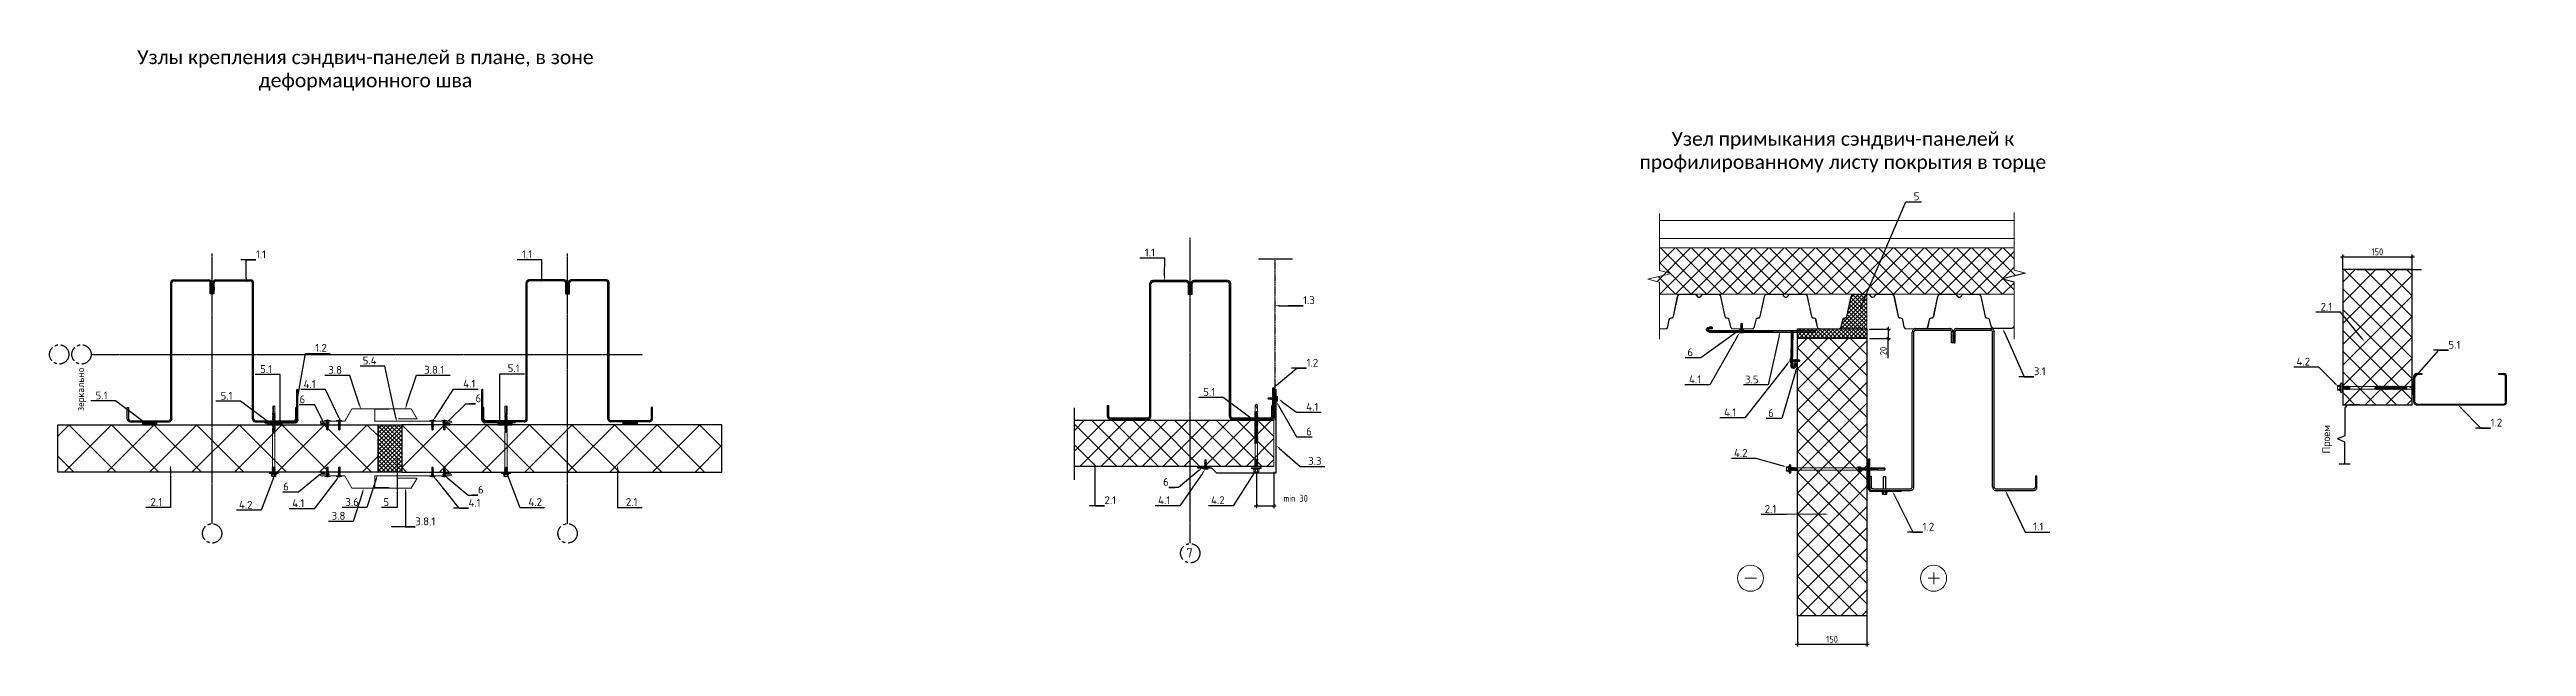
# Model space of a CAD drawing. Header units: millimetres. Extents: x -3689 to 2883575, y -702957 to -604547.
# Drawn here: x 2869938 to 2875295, y -662845 to -661554 of the extents above; entities that cross this region are included whole.
import ezdxf
from ezdxf import colors
from ezdxf.entities.mleader import LeaderData, LeaderLine
from ezdxf.math import Vec2, Vec3

# ---------------------------------------------------------------- set-up
doc = ezdxf.new("R2010")
doc.units = ezdxf.units.MM
doc.header["$PDMODE"] = 35
doc.linetypes.add('CENTER', pattern=[50.800000000000004, 31.75, -6.35, 6.35, -6.35])
doc.linetypes.add('GOST2.303 4', pattern=[7, 5, -2, 0])
for name, color, linetype, lineweight in [('-Крепеж-', 7, 'Continuous', 20), ('A-FLOR-DIMS', 133, 'Continuous', 0), ('Размеры', 82, 'Continuous', 9), ('Сэндвич-панель', 30, 'Continuous', 13), ('Уплотнительная лента', 6, 'Continuous', 25)]:
    doc.layers.add(name, color=color, linetype=linetype, lineweight=lineweight)
for name, color, linetype in [('A-DOOR-IDEN', 12, 'Continuous'), ('A-FLOR-IDEN', 14, 'Continuous'), ('A-WALL-PATT', 181, 'Continuous'), ('S-GRID', 133, 'CENTER'), ('S-METL', 14, 'Continuous'), ('S-WALL-PATT', 181, 'Continuous'), ('Штриховка', 54, 'Continuous')]:
    doc.layers.add(name, color=color, linetype=linetype)
doc.layers.add('Несущие колонны', color=7, linetype='Continuous', lineweight=18, true_color=0x800040)
doc.layers.add('ФЭ', color=7, linetype='Continuous', lineweight=25, true_color=0xb8002e)
doc.styles.add('Calibri', font='calibri.ttf')
doc.styles.add('GOST 2.304', font='CS_Gost2304.shx')
doc.styles.add('ЕСКД', font='isocpeur.ttf')
doc.dimstyles.new('001.5', dxfattribs={"dimscale": 10, "dimtxt": 1.5, "dimasz": 0.7, "dimexe": 0.5, "dimexo": 0, "dimgap": 0.3, "dimtad": 1, "dimdec": 0, "dimrnd": 0.001, "dimtxsty": 'GOST 2.304', "dimblk": 'ARCHTICK', "dimcen": 0, "dimdle": 0.5, "dimclrd": 256, "dimclre": 256, "dimclrt": 256, "dimadec": 0, "dimazin": 2, "dimtfac": 0.75, "dimtdec": 0, "dimtmove": 1, "dimatfit": 3, "dimfxl": 1, "dimtolj": 1, "dimarcsym": 0})
pattern_1 = [(45, (0, 0), (-1.122532015133644, 1.122532015133644), []), (135, (0, 0), (-1.122532015133644, -1.122532015133644), [])]

msp = doc.modelspace()

# ---------------------------------------------------------------- texts
at = {"layer": 'A-DOOR-IDEN', "linetype": 'ByBlock', "ltscale": 500, "char_height": 30, "attachment_point": 5, "style": 'Calibri'}
for s, insert, width in [('Узлы крепления сэндвич-панелей в плане, в зоне деформационного шва', (2870621.259762055, -661599.0870780261), 1320.32289873642), ('Узел примыкания сэндвич-панелей к профилированному листу покрытия в торце', (2873816.690797823, -661775.6724748649), 1036.22601707383)]:
    msp.add_mtext(s, dxfattribs=dict(at, insert=insert, width=width))
at = {"layer": 'S-GRID', "style": 'ЕСКД'}
msp.add_text('7', height=20.18932363636363, dxfattribs=at).set_placement((2872396.626377478, -662652.4574553225))
at = {"layer": 'S-GRID', "attachment_point": 5, "rotation": 90, "style": 'ЕСКД'}
for s, insert, char_height, width in [('зеркально', (2870007.419249682, -662288.9742148215), 15, 357.1744549035636), ('Проем', (2874864.30405659, -662396.6659833876), 16.36363636363636, 547.6657753869235)]:
    msp.add_mtext(s, dxfattribs=dict(at, insert=insert, char_height=char_height, width=width))

# ---------------------------------------------------------------- blocks, each defined once
blk = doc.blocks.new('_ARCHTICK')
at = {"color": 0, "linetype": 'ByBlock', "const_width": 0.15}
blk.add_lwpolyline([(-0.5, -0.5), (0.5, 0.5)], dxfattribs=at)
blk = doc.blocks.new('*D769')
at = {"layer": 'A-FLOR-DIMS', "lineweight": -2, "ltscale": 10, "transparency": 16777216}
for p, q in [((2874892.693627604, -662001.8326140738), (2875052.693627604, -662001.8326140738)), ((2874897.693627604, -662029.7688955544), (2874897.693627604, -661996.8326140738)), ((2875047.693627604, -662029.7826414512), (2875047.693627604, -661996.8326140738))]:
    blk.add_line(p, q, dxfattribs=at)
at = {"layer": 'Defpoints', "color": 0, "lineweight": 50, "ltscale": 10, "transparency": 16777216}
for p in [(2875047.693627604, -662001.8326140738), (2874897.693627604, -662029.7688955544), (2875047.693627604, -662029.7826414512)]:
    blk.add_point(p, dxfattribs=at)
at = {"layer": 'A-FLOR-DIMS', "lineweight": -2, "ltscale": 10, "transparency": 16777216, "xscale": 7, "yscale": 7, "zscale": 7, "rotation": 180}
blk.add_blockref('_ARCHTICK', (2874897.693627604, -662001.8326140738), dxfattribs=at)
at = {"layer": 'A-FLOR-DIMS', "lineweight": -2, "ltscale": 10, "transparency": 16777216, "xscale": 7, "yscale": 7, "zscale": 7}
blk.add_blockref('_ARCHTICK', (2875047.693627604, -662001.8326140738), dxfattribs=at)
at = {"layer": 'A-FLOR-DIMS', "ltscale": 10, "transparency": 16777216, "insert": (2874972.693627604, -661991.3326140738), "char_height": 15, "attachment_point": 5, "style": 'GOST 2.304'}
blk.add_mtext('\\A1;150', dxfattribs=at)
blk = doc.blocks.new('*U575')
at = {"color": 0, "lineweight": 0, "ltscale": 10}
for p, q in [((-1.000000000000214, 5.095994904011563), (-6.200000000000213, 5.095994904011344)), ((-6.200000000000213, 5.095994904011344), (-6.199999999999785, -5.095994904011865)), ((-1.000000000000119, 2.831108280006405), (-6.200000000000118, 2.831108280006187)), ((-2.853031142658489e-13, 6.794659872000921), (-1.000000000000285, 6.794659872000879)), ((-1.000000000000285, 6.794659872000879), (-0.9999999999997147, -6.794659872000962)), ((-0.9999999999997861, -5.095994904011646), (-1.000000000000214, 5.095994904011563)), ((0.9999999999995483, 10.75821146399544), (-1.578047253216045e-13, 3.758211464021094)), ((2.853031142658489e-13, -6.794659872000921), (-2.853031142658489e-13, 6.794659872000921)), ((1.999999999999548, 10.75821146399548), (0.9999999999995483, 10.75821146399544)), ((0.9999999999995483, 10.75821146399544), (1.000000000000452, -10.75821146399535)), ((2.000000000000452, -10.75821146399531), (1.999999999999548, 10.75821146399548)), ((4.999999999999596, 9.625768151993025), (1.999999999999596, 9.625768151992899)), ((1.999999999999596, 9.625768151992899), (2.000000000000404, -9.625768151992732)), ((5.000000000000404, -9.625768151992606), (4.999999999999596, 9.625768151993025)), ((5.960699671339194, 2.831108280006697), (4.999999999999881, 2.831108280006657)), ((5.960699671339194, 2.831108280006697), (6.413676996087806, 3.623818598440535)), ((6.75340998968594, -2.831108279977059), (5.960699671339194, 2.831108280006697)), ((6.413676996087806, 3.623818598440535), (7.093142983283565, 2.831108280006745)), ((7.093142983283565, 2.831108280006745), (7.885853301688519, -2.831108279977012)), ((8.225586295286144, 2.831108280006792), (7.093142983283565, 2.831108280006745)), ((8.225586295286144, 2.831108280006792), (7.093142983283565, 2.831108280006745)), ((8.225586295286144, 2.831108280006792), (8.678563620122066, 3.623818598440631)), ((9.018296613720201, -2.831108279976964), (8.225586295286144, 2.831108280006792)), ((8.678563620122066, 3.623818598440631), (9.358029607317826, 2.83110828000684)), ((9.358029607317826, 2.83110828000684), (10.15073992572278, -2.831108279976917)), ((10.49047291932041, 2.831108280006887), (9.358029607317826, 2.83110828000684)), ((10.49047291932041, 2.831108280006887), (9.358029607317826, 2.831108280006839)), ((10.49047291932041, 2.831108280006887), (10.94345024406902, 3.623818598440726)), ((11.28318323772536, -2.831108279976869), (10.49047291932041, 2.831108280006887)), ((10.94345024406902, 3.623818598440726), (11.62291623132298, 2.831108280006935)), ((11.62291623132298, 2.831108280006935), (12.41562654969883, -2.831108279976822)), ((12.75535954329646, 2.831108280006982), (11.62291623126478, 2.831108280006935)), ((12.75535954329646, 2.831108280006983), (11.62291623132298, 2.831108280006935)), ((12.75535954329646, 2.831108280006982), (13.20833686810328, 3.623818598440821)), ((13.54806986170141, -2.831108279976774), (12.75535954329646, 2.831108280006982)), ((13.20833686810328, 3.623818598440821), (13.88780285529904, 2.83110828000703)), ((13.88780285529904, 2.83110828000703), (14.68051317370399, -2.831108279976727)), ((15.02024616730162, 2.831108280007077), (13.88780285529904, 2.83110828000703)), ((15.02024616730162, 2.831108280007078), (13.88780285529904, 2.83110828000703)), ((15.02024616730162, 2.831108280007077), (15.47322349210843, 3.623818598440916)), ((15.81295648570657, -2.831108279976679), (15.02024616730162, 2.831108280007077)), ((15.47322349210843, 3.623818598440916), (16.1526894793042, 2.831108280007125)), ((16.1526894793042, 2.831108280007125), (16.94539979768004, -2.831108279976632)), ((17.28513279133588, 2.831108280007173), (16.1526894793042, 2.831108280007125)), ((17.28513279133588, 2.831108280007173), (16.1526894793042, 2.831108280007126)), ((17.28513279133588, 2.831108280007173), (17.73811011608449, 3.623818598441011)), ((18.07784310968262, -2.831108279976584), (17.28513279133588, 2.831108280007173)), ((17.73811011608449, 3.623818598441011), (18.41757610328025, 2.83110828000722)), ((18.41757610328025, 2.83110828000722), (19.2102864216852, -2.831108279976537)), ((19.55001941528283, 2.831108280007268), (18.41757610328025, 2.83110828000722)), ((19.55001941528283, 2.831108280007268), (18.41757610328025, 2.831108280007221)), ((19.55001941528283, 2.831108280007268), (20.00299674011875, 3.623818598441106)), ((20.34272973371688, -2.831108279976489), (19.55001941528283, 2.831108280007268)), ((20.00299674011875, 3.623818598441106), (20.68246272731451, 2.831108280007316)), ((20.68246272731451, 2.831108280007316), (21.47517304571946, -2.831108279976441)), ((21.81490603931709, 2.831108280007363), (20.68246272731451, 2.831108280007316)), ((54.50058852800316, 2.831108280007788), (20.68246272731451, 2.831108280007316)), ((54.50058852800316, 2.831108280007788), (54.95356585283909, 3.623818598441626)), ((55.29329884643724, -2.831108279975969), (54.50058852800316, 2.831108280007788)), ((54.95356585283909, 3.623818598441626), (55.63303184003485, 2.831108280007835)), ((55.63303184003485, 2.831108280007835), (56.42574215843982, -2.831108279975922)), ((56.76547515203742, 2.831108280007883), (55.63303184003485, 2.831108280007835)), ((56.76547515209563, 2.831108280007883), (57.21845247684425, 3.623818598441721)), ((57.5581854704424, -2.831108279975874), (56.76547515209563, 2.831108280007883)), ((57.21845247684425, 3.623818598441721), (57.89791846404, 2.83110828000793)), ((57.89791846404, 2.83110828000793), (58.69062878244497, -2.831108279975826)), ((59.03036177604258, 2.831108280007978), (57.89791846404, 2.83110828000793)), ((59.03036177604258, 2.831108280007978), (59.48333910087851, 3.623818598441816)), ((59.82307209447666, -2.831108279975779), (59.03036177604258, 2.831108280007978)), ((59.48333910087851, 3.623818598441816), (60.16280508807426, 2.831108280008025)), ((60.16280508807426, 2.831108280008025), (60.95551540647924, -2.831108279975731)), ((61.29524840007684, 2.831108280008073), (60.16280508807426, 2.831108280008025)), ((61.29524840007684, 2.831108280008073), (61.74822572482546, 3.623818598441911)), ((62.08795871848181, -2.831108279975684), (61.29524840007684, 2.831108280008073)), ((61.74822572482546, 3.623818598441911), (62.42769171207942, 2.83110828000812)), ((62.42769171207942, 2.83110828000812), (63.22040203045529, -2.831108279975636)), ((63.5601350240529, 2.831108280008168), (62.42769171202121, 2.83110828000812)), ((63.5601350240529, 2.831108280008168), (64.01311234885972, 3.623818598442006)), ((64.35284534245787, -2.831108279975589), (63.5601350240529, 2.831108280008168)), ((64.01311234885972, 3.623818598442006), (64.69257833605548, 2.831108280008215)), ((64.69257833605548, 2.831108280008215), (65.48528865446045, -2.831108279975541)), ((65.82502164805805, 2.831108280008263), (64.69257833605548, 2.831108280008215)), ((65.82502164805805, 2.831108280008263), (66.27799897286488, 3.623818598442101)), ((66.61773196646303, -2.831108279975494), (65.82502164805805, 2.831108280008263)), ((66.27799897286488, 3.623818598442101), (66.95746496006063, 2.83110828000831)), ((66.95746496006063, 2.83110828000831), (67.7501752784365, -2.831108279975446)), ((68.08990827209232, 2.831108280008358), (66.95746496006063, 2.83110828000831)), ((68.08990827209232, 2.831108280008358), (68.54288559684093, 3.623818598442196)), ((68.88261859043908, -2.831108279975399), (68.08990827209232, 2.831108280008358)), ((68.54288559684093, 3.623818598442196), (69.22235158403669, 2.831108280008406)), ((69.22235158403669, 2.831108280008406), (70.01506190244166, -2.831108279975351)), ((70.35479489603927, 2.831108280008453), (69.22235158403669, 2.831108280008406)), ((70.35479489603927, 2.831108280008453), (70.8077722208752, 3.623818598442291)), ((71.14750521447334, -2.831108279975303), (70.35479489603927, 2.831108280008453)), ((70.8077722208752, 3.623818598442291), (71.48723820807095, 2.831108280008501)), ((71.48723820807095, 2.831108280008501), (72.27994852647592, -2.831108279975256)), ((72.61968152007353, 2.831108280008548), (71.48723820807095, 2.831108280008501)), ((72.61968152007353, 2.831108280008548), (73.07265884482214, 3.623818598442387)), ((73.41239183842029, -2.831108279975208), (72.61968152007353, 2.831108280008548)), ((73.07265884482214, 3.623818598442387), (73.7521248320179, 2.831108280008596)), ((73.7521248320179, 2.831108280008596), (74.54483515045195, -2.831108279975161)), ((74.88456814404958, 2.831108280008643), (73.7521248320179, 2.831108280008596)), ((74.88456814404961, 2.831108280008642), (75.33754546879823, 3.623818598442481)), ((75.67727846239634, -2.831108279975114), (74.88456814404961, 2.831108280008642)), ((75.33754546879823, 3.623818598442481), (76.01701145599398, 2.83110828000869)), ((76.01701145599398, 2.83110828000869), (76.80972177439892, -2.831108279975067)), ((77.14945476799656, 2.831108280008737), (76.01701145599398, 2.83110828000869)), ((77.14945476799656, 2.831108280008737), (77.60243209283249, 3.623818598442576)), ((77.9421650864306, -2.831108279975019), (77.14945476799656, 2.831108280008737)), ((77.60243209283249, 3.623818598442576), (78.28189808002824, 2.831108280008785)), ((78.28189808002824, 2.831108280008785), (79.07460839843318, -2.831108279974972)), ((79.41434139203082, 2.831108280008833), (78.28189808002824, 2.831108280008785)), ((79.41434139203082, 2.831108280008833), (79.86731871677944, 3.623818598442671)), ((80.20705171043576, -2.831108279974924), (79.41434139203082, 2.831108280008833)), ((79.86731871677944, 3.623818598442671), (80.5467847040334, 2.83110828000888)), ((80.5467847040334, 2.83110828000888), (81.33949502240924, -2.831108279974877)), ((81.67922801600687, 2.831108280008928), (80.54678470397519, 2.83110828000888)), ((81.67922801600687, 2.831108280008928), (82.1322053408137, 3.623818598442766)), ((82.47193833441182, -2.831108279974829), (81.67922801600687, 2.831108280008928)), ((82.1322053408137, 3.623818598442766), (82.81167132800945, 2.831108280008975)), ((82.81167132800945, 2.831108280008975), (83.6043816464144, -2.831108279974782)), ((83.94411464001203, 2.831108280009023), (82.81167132800945, 2.831108280008975)), ((83.94411464001203, 2.831108280009023), (84.39709196481886, 3.623818598442861)), ((84.73682495841697, -2.831108279974734), (83.94411464001203, 2.831108280009023)), ((84.39709196481886, 3.623818598442861), (85.07655795201461, 2.831108280009071)), ((85.07655795201461, 2.831108280009071), (85.86926827039045, -2.831108279974686)), ((86.2090012640463, 2.831108280009118), (85.07655795201461, 2.831108280009071)), ((86.2090012640463, 2.831108280009118), (86.66197858879491, 3.623818598442957)), ((87.00171158239303, -2.831108279974639), (86.2090012640463, 2.831108280009118)), ((86.66197858879491, 3.623818598442957), (87.34144457599066, 2.831108280009166)), ((87.34144457599066, 2.831108280009166), (88.1341548943956, -2.831108279974591)), ((88.47388788799324, 2.831108280009213), (87.34144457599066, 2.831108280009166)), ((88.47388788799324, 2.831108280009213), (88.92686521282917, 3.623818598443052)), ((89.26659820642729, -2.831108279974544), (88.47388788799324, 2.831108280009213)), ((88.92686521282917, 3.623818598443052), (89.60633120002493, 2.831108280009261)), ((89.60633120002493, 2.831108280009261), (90.39904151842987, -2.831108279974496)), ((90.7387745120275, 2.831108280009308), (89.60633120002493, 2.831108280009261)), ((90.7387745120275, 2.831108280009308), (91.19175183677612, 3.623818598443147)), ((91.53148483037424, -2.831108279974448), (90.7387745120275, 2.831108280009308)), ((91.19175183677612, 3.623818598443147), (91.87121782397188, 2.831108280009356)), ((91.87121782397188, 2.831108280009356), (92.66392814240592, -2.831108279974401)), ((93.00366113600356, 2.831108280009403), (91.87121782397188, 2.831108280009356)), ((93.00366113600356, 2.831108280009403), (93.45663846081038, 3.623818598443242)), ((93.7963714544085, -2.831108279974353), (93.00366113600356, 2.831108280009403)), ((93.45663846081038, 3.623818598443242), (94.13610444800614, 2.831108280009451)), ((94.13610444800614, 2.831108280009451), (94.92881476641108, -2.831108279974306)), ((95.26854776000872, 2.831108280009498), (94.13610444800614, 2.831108280009451)), ((95.26854776000872, 2.831108280009498), (95.72152508484464, 3.623818598443337)), ((96.06125807844276, -2.831108279974258), (95.26854776000872, 2.831108280009498)), ((95.72152508484464, 3.623818598443337), (96.4009910720404, 2.831108280009546)), ((96.4009910720404, 2.831108280009546), (97.19370139038713, -2.831108279974211)), ((97.53343438398477, 2.831108280009593), (96.4009910720404, 2.831108280009546)), ((97.53343438404298, 2.831108280009593), (97.9864117087916, 3.623818598443432)), ((98.32614470238971, -2.831108279974163), (97.53343438404298, 2.831108280009593)), ((97.9864117087916, 3.623818598443432), (98.66587769598735, 2.831108280009641)), ((98.66587769598735, 2.831108280009641), (99.4585880144214, -2.831108279974116)), ((99.79832100801903, 2.831108280009689), (98.66587769598735, 2.831108280009641)), ((99.79832100801903, 2.831108280009689), (100.2512983328259, 3.623818598443527)), ((100.591031326424, -2.831108279974068), (99.79832100801903, 2.831108280009689)), ((100.2512983328259, 3.623818598443527), (100.9307643200216, 2.831108280009736)), ((100.9307643200216, 2.831108280009736), (101.7234746384266, -2.83110827997402)), ((102.0632076320242, 2.831108280009784), (100.9307643200216, 2.831108280009736)), ((102.0632076320242, 2.831108280009784), (102.5161849568019, 3.623818598443622)), ((102.8559179504, -2.831108279973973), (102.0632076320242, 2.831108280009784)), ((102.5161849568019, 3.623818598443622), (103.1956509439977, 2.831108280009831)), ((103.1956509439977, 2.831108280009831), (103.9883612624026, -2.831108279973925)), ((104.3280942560002, 2.831108280009879), (103.1956509439977, 2.831108280009831)), ((104.3280942560002, 2.831108280009879), (104.7810715808071, 3.623818598443717)), ((105.1208045744052, -2.831108279973878), (104.3280942560002, 2.831108280009879)), ((104.7810715808071, 3.623818598443717), (105.4605375680028, 2.831108280009926)), ((105.4605375680028, 2.831108280009926), (106.2532478864078, -2.83110827997383)), ((106.5929808800054, 2.831108280009974), (105.4605375680028, 2.831108280009926)), ((106.5929808800054, 2.831108280009974), (107.0459582048413, 3.623818598443812)), ((107.3856911984394, -2.831108279973783), (106.5929808800054, 2.831108280009974)), ((107.0459582048413, 3.623818598443812), (107.7254241920371, 2.831108280010021)), ((107.7254241920371, 2.831108280010021), (108.518134510442, -2.831108279973735)), ((108.8578675040397, 2.831108280010069), (107.7254241920371, 2.831108280010021)), ((108.8578675040397, 2.831108280010069), (109.3108448287883, 3.623818598443907)), ((109.6505778223864, -2.831108279973688), (108.8578675040397, 2.831108280010069)), ((109.3108448287883, 3.623818598443907), (109.990310815984, 2.831108280010116)), ((109.990310815984, 2.831108280010116), (110.7830211344181, -2.83110827997364)), ((111.1227541280157, 2.831108280010164), (109.990310815984, 2.831108280010116)), ((111.1227541280157, 2.831108280010164), (111.5757314528225, 3.623818598444002)), ((111.9154644464207, -2.831108279973593), (111.1227541280157, 2.831108280010164)), ((111.5757314528225, 3.623818598444002), (112.2551974400183, 2.831108280010211)), ((112.2551974400183, 2.831108280010211), (113.0479077584232, -2.831108279973545)), ((113.3876407520209, 2.831108280010259), (112.2551974400183, 2.831108280010211)), ((113.3876407520209, 2.831108280010259), (113.8406180767986, 3.623818598444097)), ((114.1803510703967, -2.831108279973498), (113.3876407520209, 2.831108280010259)), ((113.8406180767986, 3.623818598444097), (114.5200840639943, 2.831108280010307)), ((114.5200840639943, 2.831108280010307), (115.3127943823993, -2.83110827997345)), ((115.6525273759969, 2.831108280010354), (114.5200840639943, 2.831108280010307)), ((115.6525273759969, 2.831108280010354), (116.1055047008037, 3.623818598444192)), ((116.4452376944019, -2.831108279973402), (115.6525273759969, 2.831108280010354)), ((116.1055047008037, 3.623818598444192), (116.7849706879995, 2.831108280010402)), ((116.7849706879995, 2.831108280010402), (117.5776810064336, -2.831108279973355)), ((117.9174140000312, 2.831108280010449), (116.7849706879995, 2.831108280010402)), ((117.9174140000312, 2.831108280010449), (118.370391324838, 3.623818598444288)), ((118.7101243184361, -2.831108279973307), (117.9174140000312, 2.831108280010449)), ((118.370391324838, 3.623818598444288), (119.0498573120338, 2.831108280010497)), ((119.0498573120338, 2.831108280010497), (119.8425676303805, -2.83110827997326)), ((120.1823006239781, 2.831108280010544), (119.0498573120338, 2.831108280010497)), ((120.1823006240363, 2.831108280010544), (120.6352779488141, 3.623818598444383)), ((120.9750109424122, -2.831108279973212), (120.1823006240363, 2.831108280010544)), ((120.6352779488141, 3.623818598444383), (121.3147439360098, 2.831108280010592)), ((121.3147439360098, 2.831108280010592), (122.1074542544148, -2.831108279973165)), ((122.4471872480124, 2.83110828001064), (121.3147439360098, 2.831108280010592)), ((122.4471872480124, 2.83110828001064), (122.9001645728192, 3.623818598444478)), ((123.2398975664173, -2.831108279973117), (122.4471872480124, 2.83110828001064)), ((122.9001645728192, 3.623818598444478), (123.579630560015, 2.831108280010687)), ((123.5796305600149, 2.831108280010687), (137.1689503039877, 2.831108280011258)), ((123.579630560015, 2.831108280010687), (124.3723408784199, -2.83110827997307)), ((131.733222406422, -0.6794659872056961), (137.6219276287947, 1.132443311992857)), ((137.168891720008, 2.831108280011258), (140, 1.252163460215004e-11)), ((140, 1.252163460215004e-11), (137.1688917200664, -2.831108279972532)), ((137.6219276287947, 1.132443311992857), (137.310505717999, 2.689552866000027)), ((-0.9999999999998811, -2.831108279977385), (-6.19999999999988, -2.831108279977603)), ((-6.199999999999785, -5.095994904011865), (-0.9999999999997861, -5.095994904011646)), ((-0.9999999999997147, -6.794659872000962), (2.853031142658489e-13, -6.794659872000921)), ((1.578047253205254e-13, -3.758211463995394), (1.000000000000452, -10.75821146399535)), ((1.000000000000452, -10.75821146399535), (2.000000000000452, -10.75821146399531)), ((2.000000000000404, -9.625768151992732), (5.000000000000404, -9.625768151992606)), ((6.75340998968594, -2.831108279977058), (5.000000000000119, -2.831108279977132)), ((7.432875976881695, -3.510574267172757), (6.75340998968594, -2.831108279977059)), ((7.885853301688519, -2.831108279977012), (7.432875976881695, -3.510574267172757)), ((9.018296613720201, -2.831108279976964), (7.885853301688519, -2.831108279977012)), ((9.018296613720201, -2.831108279976963), (7.885853301688519, -2.831108279977011)), ((9.697762600915956, -3.510574267172662), (9.018296613720201, -2.831108279976964)), ((10.15073992572278, -2.831108279976917), (9.697762600915956, -3.510574267172662)), ((11.28318323766715, -2.831108279976869), (10.15073992572278, -2.831108279976917)), ((11.28318323772536, -2.831108279976868), (10.15073992572278, -2.831108279976916)), ((11.96264922492111, -3.510574267172567), (11.28318323772536, -2.831108279976869)), ((12.41562654969883, -2.831108279976822), (11.96264922492111, -3.510574267172567)), ((13.54806986170141, -2.831108279976774), (12.41562654969883, -2.831108279976822)), ((13.54806986170141, -2.831108279976773), (12.41562654969883, -2.83110827997682)), ((14.22753584889717, -3.510574267172472), (13.54806986170141, -2.831108279976774)), ((14.68051317370399, -2.831108279976727), (14.22753584889717, -3.510574267172472)), ((15.81295648570657, -2.831108279976679), (14.68051317370399, -2.831108279976727)), ((15.81295648570657, -2.831108279976678), (14.68051317370399, -2.831108279976725)), ((16.49242247290232, -3.510574267172377), (15.81295648570657, -2.831108279976679)), ((16.94539979768004, -2.831108279976632), (16.49242247290232, -3.510574267172377)), ((18.07784310968262, -2.831108279976584), (16.94539979768004, -2.831108279976632)), ((18.07784310968262, -2.831108279976584), (16.94539979768004, -2.831108279976631)), ((18.75730909687838, -3.510574267172282), (18.07784310968262, -2.831108279976584)), ((19.2102864216852, -2.831108279976537), (18.75730909687838, -3.510574267172282)), ((20.34272973371688, -2.831108279976489), (19.2102864216852, -2.831108279976537)), ((20.34272973371688, -2.831108279976489), (19.2102864216852, -2.831108279976536)), ((21.02219572091264, -3.510574267172187), (20.34272973371688, -2.831108279976489)), ((21.47517304571946, -2.831108279976441), (21.02219572091264, -3.510574267172187)), ((55.29329884643724, -2.83110827997597), (21.47517304571946, -2.831108279976441)), ((55.97276483363299, -3.510574267171667), (55.29329884643724, -2.831108279975969)), ((56.42574215843982, -2.831108279975922), (55.97276483363299, -3.510574267171667)), ((57.55818547038419, -2.831108279975874), (56.42574215843982, -2.831108279975922)), ((58.23765145763815, -3.510574267171572), (57.5581854704424, -2.831108279975874)), ((58.69062878244497, -2.831108279975826), (58.23765145763815, -3.510574267171572)), ((59.82307209447666, -2.831108279975779), (58.69062878244497, -2.831108279975826)), ((60.50253808167241, -3.510574267171477), (59.82307209447666, -2.831108279975779)), ((60.95551540647924, -2.831108279975731), (60.50253808167241, -3.510574267171477)), ((62.08795871842361, -2.831108279975684), (60.95551540647924, -2.831108279975731)), ((62.76742470567757, -3.510574267171382), (62.08795871848181, -2.831108279975684)), ((63.22040203045529, -2.831108279975636), (62.76742470567757, -3.510574267171382)), ((64.35284534245787, -2.831108279975589), (63.22040203045529, -2.831108279975636)), ((65.03231132965362, -3.510574267171287), (64.35284534245787, -2.831108279975589)), ((65.48528865446045, -2.831108279975541), (65.03231132965362, -3.510574267171287)), ((66.61773196646303, -2.831108279975494), (65.48528865446045, -2.831108279975541)), ((67.29719795365878, -3.510574267171191), (66.61773196646303, -2.831108279975494)), ((67.7501752784365, -2.831108279975446), (67.29719795365878, -3.510574267171191)), ((68.88261859043908, -2.831108279975399), (67.7501752784365, -2.831108279975446)), ((69.56208457763483, -3.510574267171096), (68.88261859043908, -2.831108279975399)), ((70.01506190244166, -2.831108279975351), (69.56208457763483, -3.510574267171096)), ((71.14750521447334, -2.831108279975303), (70.01506190244166, -2.831108279975351)), ((71.8269712016691, -3.510574267171001), (71.14750521447334, -2.831108279975303)), ((72.27994852647592, -2.831108279975256), (71.8269712016691, -3.510574267171001)), ((73.41239183842029, -2.831108279975208), (72.27994852647592, -2.831108279975256)), ((74.09185782567425, -3.510574267170906), (73.41239183842029, -2.831108279975208)), ((74.54483515045195, -2.831108279975161), (74.09185782567425, -3.510574267170906)), ((75.67727846239632, -2.831108279975113), (74.54483515045195, -2.831108279975161)), ((76.3567444495921, -3.510574267170812), (75.67727846239634, -2.831108279975114)), ((76.80972177439892, -2.831108279975067), (76.3567444495921, -3.510574267170812)), ((77.9421650864306, -2.831108279975019), (76.80972177439892, -2.831108279975067)), ((78.62163107362636, -3.510574267170717), (77.9421650864306, -2.831108279975019)), ((79.07460839843318, -2.831108279974972), (78.62163107362636, -3.510574267170717)), ((80.20705171037756, -2.831108279974924), (79.07460839843318, -2.831108279974972)), ((80.88651769763152, -3.510574267170622), (80.20705171043576, -2.831108279974924)), ((81.33949502240924, -2.831108279974877), (80.88651769763152, -3.510574267170622)), ((82.47193833441182, -2.831108279974829), (81.33949502240924, -2.831108279974877)), ((83.15140432160757, -3.510574267170527), (82.47193833441182, -2.831108279974829)), ((83.6043816464144, -2.831108279974782), (83.15140432160757, -3.510574267170527)), ((84.73682495841697, -2.831108279974734), (83.6043816464144, -2.831108279974782)), ((85.41629094561273, -3.510574267170432), (84.73682495841697, -2.831108279974734)), ((85.86926827039045, -2.831108279974686), (85.41629094561273, -3.510574267170432)), ((87.00171158239303, -2.831108279974639), (85.86926827039045, -2.831108279974686)), ((87.68117756958878, -3.510574267170337), (87.00171158239303, -2.831108279974639)), ((88.1341548943956, -2.831108279974591), (87.68117756958878, -3.510574267170337)), ((89.26659820642729, -2.831108279974544), (88.1341548943956, -2.831108279974591)), ((89.94606419362304, -3.510574267170242), (89.26659820642729, -2.831108279974544)), ((90.39904151842987, -2.831108279974496), (89.94606419362304, -3.510574267170242)), ((91.53148483037424, -2.831108279974448), (90.39904151842987, -2.831108279974496)), ((92.2109508176282, -3.510574267170147), (91.53148483037424, -2.831108279974448)), ((92.66392814240592, -2.831108279974401), (92.2109508176282, -3.510574267170147)), ((93.7963714544085, -2.831108279974353), (92.66392814240592, -2.831108279974401)), ((94.47583744160426, -3.510574267170051), (93.7963714544085, -2.831108279974353)), ((94.92881476641108, -2.831108279974306), (94.47583744160426, -3.510574267170051)), ((96.06125807844276, -2.831108279974258), (94.92881476641108, -2.831108279974306)), ((96.74072406563852, -3.510574267169956), (96.06125807844276, -2.831108279974258)), ((97.19370139038713, -2.831108279974211), (96.74072406563852, -3.510574267169956)), ((98.32614470238971, -2.831108279974163), (97.19370139038713, -2.831108279974211)), ((99.00561068958547, -3.510574267169861), (98.32614470238971, -2.831108279974163)), ((99.4585880144214, -2.831108279974116), (99.00561068958547, -3.510574267169861)), ((100.591031326424, -2.831108279974068), (99.4585880144214, -2.831108279974116)), ((101.2704973136197, -3.510574267169766), (100.591031326424, -2.831108279974068)), ((101.7234746384266, -2.83110827997402), (101.2704973136197, -3.510574267169766)), ((102.8559179504, -2.831108279973973), (101.7234746384266, -2.83110827997402)), ((103.5353839376249, -3.510574267169671), (102.8559179504, -2.831108279973973)), ((103.9883612624026, -2.831108279973925), (103.5353839376249, -3.510574267169671)), ((105.1208045744052, -2.831108279973878), (103.9883612624026, -2.831108279973925)), ((105.8002705616009, -3.510574267169576), (105.1208045744052, -2.831108279973878)), ((106.2532478864078, -2.83110827997383), (105.8002705616009, -3.510574267169576)), ((107.3856911984394, -2.831108279973783), (106.2532478864078, -2.83110827997383)), ((108.0651571856352, -3.510574267169481), (107.3856911984394, -2.831108279973783)), ((108.518134510442, -2.831108279973735), (108.0651571856352, -3.510574267169481)), ((109.6505778223864, -2.831108279973688), (108.5181345103838, -2.831108279973735)), ((110.3300438095822, -3.510574267169386), (109.6505778223864, -2.831108279973688)), ((110.7830211344181, -2.83110827997364), (110.3300438095822, -3.510574267169386)), ((111.9154644464207, -2.831108279973593), (110.7830211344181, -2.83110827997364)), ((112.5949304336164, -3.51057426716929), (111.9154644464207, -2.831108279973593)), ((113.0479077584232, -2.831108279973545), (112.5949304336164, -3.51057426716929)), ((114.1803510703967, -2.831108279973498), (113.0479077584232, -2.831108279973545)), ((114.8598170576507, -3.510574267169195), (114.1803510703967, -2.831108279973498)), ((115.3127943823993, -2.83110827997345), (114.8598170576507, -3.510574267169195)), ((116.4452376944019, -2.831108279973402), (115.3127943823993, -2.83110827997345)), ((117.1247036815976, -3.5105742671691), (116.4452376944019, -2.831108279973402)), ((117.5776810064336, -2.831108279973355), (117.1247036815976, -3.5105742671691)), ((118.7101243184361, -2.831108279973307), (117.5776810064336, -2.831108279973355)), ((119.3895903056319, -3.510574267169005), (118.7101243184361, -2.831108279973307)), ((119.8425676303805, -2.83110827997326), (119.3895903056319, -3.510574267169005)), ((120.9750109424122, -2.831108279973212), (119.8425676303805, -2.83110827997326)), ((121.6544769296079, -3.51057426716891), (120.9750109424122, -2.831108279973212)), ((122.1074542544148, -2.831108279973165), (121.6544769296079, -3.51057426716891)), ((123.2398975664173, -2.831108279973117), (122.1074542544148, -2.831108279973165)), ((123.9193635536131, -3.510574267168815), (123.2398975664173, -2.831108279973117)), ((124.3723408784199, -2.83110827997307), (123.9193635536131, -3.510574267168815)), ((137.1689503040461, -2.831108279972532), (124.3723408784199, -2.83110827997307)), ((130.3742904320306, -2.264886624015184), (131.733222406422, -0.6794659872056961)), ((133.2053987120226, -2.831108279972699), (130.3742904320306, -2.264886624015184))]:
    blk.add_line(p, q, dxfattribs=at)
blk = doc.blocks.new('*D772')
at = {"layer": 'A-FLOR-DIMS', "lineweight": -2, "ltscale": 10, "transparency": 16777216}
for p, q in [((2872548.173629479, -662466.7907448672), (2872548.173629479, -662545.4651525088)), ((2872586.165881683, -662466.7907448672), (2872586.165881683, -662545.4651525088)), ((2872543.173629479, -662540.4651525088), (2872591.165881683, -662540.4651525088))]:
    blk.add_line(p, q, dxfattribs=at)
at = {"layer": 'Defpoints', "color": 0, "lineweight": 50, "ltscale": 10, "transparency": 16777216}
for p in [(2872548.173629479, -662466.7907448672), (2872586.165881683, -662466.7907448672), (2872586.165881683, -662540.4651525088)]:
    blk.add_point(p, dxfattribs=at)
at = {"layer": 'A-FLOR-DIMS', "lineweight": -2, "ltscale": 10, "transparency": 16777216, "xscale": 7, "yscale": 7, "zscale": 7, "rotation": 180}
blk.add_blockref('_ARCHTICK', (2872548.173629479, -662540.4651525088), dxfattribs=at)
at = {"layer": 'A-FLOR-DIMS', "lineweight": -2, "ltscale": 10, "transparency": 16777216, "xscale": 7, "yscale": 7, "zscale": 7}
blk.add_blockref('_ARCHTICK', (2872586.165881683, -662540.4651525088), dxfattribs=at)
at = {"layer": 'A-FLOR-DIMS', "ltscale": 10, "transparency": 16777216, "insert": (2872633.239774027, -662524.395453047), "char_height": 15, "attachment_point": 5, "style": 'GOST 2.304'}
blk.add_mtext('\\A1;min 30', dxfattribs=at)
blk = doc.blocks.new('*U705')
at = {"color": 0, "lineweight": 0, "ltscale": 10}
for p, q in [((-1.000000000000214, 5.095994904011563), (-6.200000000000213, 5.095994904011344)), ((-6.200000000000213, 5.095994904011344), (-6.199999999999785, -5.095994904011865)), ((-1.000000000000119, 2.831108280006405), (-6.200000000000118, 2.831108280006187)), ((-2.853031142658489e-13, 6.794659872000921), (-1.000000000000285, 6.794659872000879)), ((-1.000000000000285, 6.794659872000879), (-0.9999999999997147, -6.794659872000962)), ((-0.9999999999997861, -5.095994904011646), (-1.000000000000214, 5.095994904011563)), ((0.9999999999995483, 10.75821146399544), (-1.578047253216045e-13, 3.758211464021094)), ((2.853031142658489e-13, -6.794659872000921), (-2.853031142658489e-13, 6.794659872000921)), ((1.999999999999548, 10.75821146399548), (0.9999999999995483, 10.75821146399544)), ((0.9999999999995483, 10.75821146399544), (1.000000000000452, -10.75821146399535)), ((2.000000000000452, -10.75821146399531), (1.999999999999548, 10.75821146399548)), ((4.999999999999596, 9.625768151993025), (1.999999999999596, 9.625768151992899)), ((1.999999999999596, 9.625768151992899), (2.000000000000404, -9.625768151992732)), ((5.000000000000404, -9.625768151992606), (4.999999999999596, 9.625768151993025)), ((5.960699671339194, 2.831108280006697), (4.999999999999881, 2.831108280006657)), ((5.960699671339194, 2.831108280006697), (6.413676996087806, 3.623818598440535)), ((6.75340998968594, -2.831108279977059), (5.960699671339194, 2.831108280006697)), ((6.413676996087806, 3.623818598440535), (7.093142983283565, 2.831108280006745)), ((7.093142983283565, 2.831108280006745), (7.885853301688519, -2.831108279977012)), ((8.225586295286144, 2.831108280006792), (7.093142983283565, 2.831108280006745)), ((8.225586295286144, 2.831108280006792), (7.093142983283565, 2.831108280006745)), ((8.225586295286144, 2.831108280006792), (8.678563620122066, 3.623818598440631)), ((9.018296613720201, -2.831108279976964), (8.225586295286144, 2.831108280006792)), ((8.678563620122066, 3.623818598440631), (9.358029607317826, 2.83110828000684)), ((9.358029607317826, 2.83110828000684), (10.15073992572278, -2.831108279976917)), ((10.49047291932041, 2.831108280006887), (9.358029607317826, 2.83110828000684)), ((10.49047291932041, 2.831108280006887), (9.358029607317826, 2.831108280006839)), ((10.49047291932041, 2.831108280006887), (10.94345024406902, 3.623818598440726)), ((11.28318323772536, -2.831108279976869), (10.49047291932041, 2.831108280006887)), ((10.94345024406902, 3.623818598440726), (11.62291623132298, 2.831108280006935)), ((11.62291623132298, 2.831108280006935), (12.41562654969883, -2.831108279976822)), ((12.75535954329646, 2.831108280006982), (11.62291623126478, 2.831108280006935)), ((12.75535954329646, 2.831108280006983), (11.62291623132298, 2.831108280006935)), ((12.75535954329646, 2.831108280006982), (13.20833686810328, 3.623818598440821)), ((13.54806986170141, -2.831108279976774), (12.75535954329646, 2.831108280006982)), ((13.20833686810328, 3.623818598440821), (13.88780285529904, 2.83110828000703)), ((13.88780285529904, 2.83110828000703), (14.68051317370399, -2.831108279976727)), ((15.02024616730162, 2.831108280007077), (13.88780285529904, 2.83110828000703)), ((15.02024616730162, 2.831108280007078), (13.88780285529904, 2.83110828000703)), ((15.02024616730162, 2.831108280007077), (15.47322349210843, 3.623818598440916)), ((15.81295648570657, -2.831108279976679), (15.02024616730162, 2.831108280007077)), ((15.47322349210843, 3.623818598440916), (16.1526894793042, 2.831108280007125)), ((16.1526894793042, 2.831108280007125), (16.94539979768004, -2.831108279976632)), ((17.28513279133588, 2.831108280007173), (16.1526894793042, 2.831108280007125)), ((17.28513279133588, 2.831108280007173), (16.1526894793042, 2.831108280007126)), ((17.28513279133588, 2.831108280007173), (17.73811011608449, 3.623818598441011)), ((18.07784310968262, -2.831108279976584), (17.28513279133588, 2.831108280007173)), ((17.73811011608449, 3.623818598441011), (18.41757610328025, 2.83110828000722)), ((18.41757610328025, 2.83110828000722), (19.2102864216852, -2.831108279976537)), ((19.55001941528283, 2.831108280007268), (18.41757610328025, 2.83110828000722)), ((19.55001941528283, 2.831108280007268), (18.41757610328025, 2.831108280007221)), ((19.55001941528283, 2.831108280007268), (20.00299674011875, 3.623818598441106)), ((20.34272973371688, -2.831108279976489), (19.55001941528283, 2.831108280007268)), ((20.00299674011875, 3.623818598441106), (20.68246272731451, 2.831108280007316)), ((20.68246272731451, 2.831108280007316), (21.47517304571946, -2.831108279976441)), ((21.81490603931709, 2.831108280007363), (20.68246272731451, 2.831108280007316)), ((74.50058852800316, 2.831108280009576), (20.68246272731451, 2.831108280007316)), ((74.50058852800316, 2.831108280009576), (74.95356585283909, 3.623818598443414)), ((75.29329884643724, -2.83110827997418), (74.50058852800316, 2.831108280009576)), ((74.95356585283909, 3.623818598443414), (75.63303184003485, 2.831108280009624)), ((75.63303184003485, 2.831108280009624), (76.42574215843982, -2.831108279974133)), ((76.76547515203742, 2.831108280009671), (75.63303184003485, 2.831108280009624)), ((76.76547515209563, 2.831108280009671), (77.21845247684425, 3.62381859844351)), ((77.5581854704424, -2.831108279974085), (76.76547515209563, 2.831108280009671)), ((77.21845247684425, 3.62381859844351), (77.89791846404, 2.831108280009719)), ((77.89791846404, 2.831108280009719), (78.69062878244497, -2.831108279974038)), ((79.03036177604258, 2.831108280009766), (77.89791846404, 2.831108280009719)), ((79.03036177604258, 2.831108280009766), (79.48333910087851, 3.623818598443605)), ((79.82307209447666, -2.83110827997399), (79.03036177604258, 2.831108280009766)), ((79.48333910087851, 3.623818598443605), (80.16280508807426, 2.831108280009814)), ((80.16280508807426, 2.831108280009814), (80.95551540647924, -2.831108279973943)), ((81.29524840007684, 2.831108280009861), (80.16280508807426, 2.831108280009814)), ((81.29524840007684, 2.831108280009861), (81.74822572482546, 3.6238185984437)), ((82.08795871848181, -2.831108279973895), (81.29524840007684, 2.831108280009861)), ((81.74822572482546, 3.6238185984437), (82.42769171207942, 2.831108280009909)), ((82.42769171207942, 2.831108280009909), (83.22040203045529, -2.831108279973848)), ((83.5601350240529, 2.831108280009957), (82.42769171202121, 2.831108280009909)), ((83.5601350240529, 2.831108280009957), (84.01311234885972, 3.623818598443795)), ((84.35284534245787, -2.8311082799738), (83.5601350240529, 2.831108280009957)), ((84.01311234885972, 3.623818598443795), (84.69257833605548, 2.831108280010004)), ((84.69257833605548, 2.831108280010004), (85.48528865446045, -2.831108279973753)), ((85.82502164805805, 2.831108280010052), (84.69257833605548, 2.831108280010004)), ((85.82502164805805, 2.831108280010052), (86.27799897286488, 3.62381859844389)), ((86.61773196646303, -2.831108279973705), (85.82502164805805, 2.831108280010052)), ((86.27799897286488, 3.62381859844389), (86.95746496006063, 2.831108280010099)), ((86.95746496006063, 2.831108280010099), (87.7501752784365, -2.831108279973658)), ((88.08990827209232, 2.831108280010147), (86.95746496006063, 2.831108280010099)), ((88.08990827209232, 2.831108280010147), (88.54288559684093, 3.623818598443985)), ((88.88261859043908, -2.83110827997361), (88.08990827209232, 2.831108280010147)), ((88.54288559684093, 3.623818598443985), (89.22235158403669, 2.831108280010195)), ((89.22235158403669, 2.831108280010195), (90.01506190244166, -2.831108279973562)), ((90.35479489603927, 2.831108280010242), (89.22235158403669, 2.831108280010195)), ((90.35479489603927, 2.831108280010242), (90.8077722208752, 3.62381859844408)), ((91.14750521447334, -2.831108279973515), (90.35479489603927, 2.831108280010242)), ((90.8077722208752, 3.62381859844408), (91.48723820807095, 2.83110828001029)), ((91.48723820807095, 2.83110828001029), (92.27994852647592, -2.831108279973467)), ((92.61968152007353, 2.831108280010337), (91.48723820807095, 2.83110828001029)), ((92.61968152007353, 2.831108280010337), (93.07265884482214, 3.623818598444176)), ((93.41239183842029, -2.83110827997342), (92.61968152007353, 2.831108280010337)), ((93.07265884482214, 3.623818598444176), (93.7521248320179, 2.831108280010385)), ((93.7521248320179, 2.831108280010385), (94.54483515045195, -2.831108279973372)), ((94.88456814404958, 2.831108280010432), (93.7521248320179, 2.831108280010385)), ((94.88456814404961, 2.831108280010431), (95.33754546879823, 3.62381859844427)), ((95.67727846239634, -2.831108279973325), (94.88456814404961, 2.831108280010431)), ((95.33754546879823, 3.62381859844427), (96.01701145599398, 2.831108280010479)), ((96.01701145599398, 2.831108280010479), (96.80972177439892, -2.831108279973278)), ((97.14945476799656, 2.831108280010526), (96.01701145599398, 2.831108280010479)), ((97.14945476799656, 2.831108280010526), (97.60243209283249, 3.623818598444365)), ((97.9421650864306, -2.83110827997323), (97.14945476799656, 2.831108280010526)), ((97.60243209283249, 3.623818598444365), (98.28189808002824, 2.831108280010574)), ((98.28189808002824, 2.831108280010574), (99.07460839843318, -2.831108279973183)), ((99.41434139203082, 2.831108280010621), (98.28189808002824, 2.831108280010574)), ((99.41434139203082, 2.831108280010621), (99.86731871677944, 3.62381859844446)), ((100.2070517104358, -2.831108279973135), (99.41434139203082, 2.831108280010621)), ((99.86731871677944, 3.62381859844446), (100.5467847040334, 2.831108280010669)), ((100.5467847040334, 2.831108280010669), (101.3394950224092, -2.831108279973088)), ((101.6792280160069, 2.831108280010716), (100.5467847039752, 2.831108280010669)), ((101.6792280160069, 2.831108280010716), (102.1322053408137, 3.623818598444555)), ((102.4719383344118, -2.83110827997304), (101.6792280160069, 2.831108280010716)), ((102.1322053408137, 3.623818598444555), (102.8116713280095, 2.831108280010764)), ((102.8116713280095, 2.831108280010764), (103.6043816464144, -2.831108279972993)), ((103.944114640012, 2.831108280010812), (102.8116713280095, 2.831108280010764)), ((103.944114640012, 2.831108280010812), (104.3970919648189, 3.62381859844465)), ((104.736824958417, -2.831108279972945), (103.944114640012, 2.831108280010812)), ((104.3970919648189, 3.62381859844465), (105.0765579520146, 2.831108280010859)), ((105.0765579520146, 2.831108280010859), (105.8692682703904, -2.831108279972897)), ((106.2090012640463, 2.831108280010907), (105.0765579520146, 2.831108280010859)), ((106.2090012640463, 2.831108280010907), (106.6619785887949, 3.623818598444745)), ((107.001711582393, -2.83110827997285), (106.2090012640463, 2.831108280010907)), ((106.6619785887949, 3.623818598444745), (107.3414445759907, 2.831108280010954)), ((107.3414445759907, 2.831108280010954), (108.1341548943956, -2.831108279972802)), ((108.4738878879932, 2.831108280011002), (107.3414445759907, 2.831108280010954)), ((108.4738878879932, 2.831108280011002), (108.9268652128292, 3.62381859844484)), ((109.2665982064273, -2.831108279972755), (108.4738878879932, 2.831108280011002)), ((108.9268652128292, 3.62381859844484), (109.6063312000249, 2.831108280011049)), ((109.6063312000249, 2.831108280011049), (110.3990415184299, -2.831108279972707)), ((110.7387745120275, 2.831108280011097), (109.6063312000249, 2.831108280011049)), ((110.7387745120275, 2.831108280011097), (111.1917518367761, 3.623818598444935)), ((111.5314848303742, -2.83110827997266), (110.7387745120275, 2.831108280011097)), ((111.1917518367761, 3.623818598444935), (111.8712178239719, 2.831108280011144)), ((111.8712178239719, 2.831108280011144), (112.6639281424059, -2.831108279972612)), ((113.0036611360036, 2.831108280011192), (111.8712178239719, 2.831108280011144)), ((113.0036611360036, 2.831108280011192), (113.4566384608104, 3.62381859844503)), ((113.7963714544085, -2.831108279972565), (113.0036611360036, 2.831108280011192)), ((113.4566384608104, 3.62381859844503), (114.1361044480061, 2.831108280011239)), ((114.1361044480061, 2.831108280011239), (114.9288147664111, -2.831108279972517)), ((115.2685477600087, 2.831108280011287), (114.1361044480061, 2.831108280011239)), ((115.2685477600087, 2.831108280011287), (115.7215250848446, 3.623818598445125)), ((116.0612580784428, -2.83110827997247), (115.2685477600087, 2.831108280011287)), ((115.7215250848446, 3.623818598445125), (116.4009910720404, 2.831108280011335)), ((116.4009910720404, 2.831108280011335), (117.1937013903871, -2.831108279972422)), ((117.5334343839848, 2.831108280011382), (116.4009910720404, 2.831108280011335)), ((117.533434384043, 2.831108280011382), (117.9864117087916, 3.62381859844522)), ((118.3261447023897, -2.831108279972375), (117.533434384043, 2.831108280011382)), ((117.9864117087916, 3.62381859844522), (118.6658776959873, 2.83110828001143)), ((118.6658776959873, 2.83110828001143), (119.4585880144214, -2.831108279972327)), ((119.798321008019, 2.831108280011478), (118.6658776959873, 2.83110828001143)), ((119.798321008019, 2.831108280011478), (120.2512983328259, 3.623818598445316)), ((120.591031326424, -2.831108279972279), (119.798321008019, 2.831108280011478)), ((120.2512983328259, 3.623818598445316), (120.9307643200216, 2.831108280011525)), ((120.9307643200216, 2.831108280011525), (121.7234746384266, -2.831108279972232)), ((122.0632076320242, 2.831108280011573), (120.9307643200216, 2.831108280011525)), ((122.0632076320242, 2.831108280011573), (122.5161849568019, 3.623818598445411)), ((122.8559179504, -2.831108279972184), (122.0632076320242, 2.831108280011573)), ((122.5161849568019, 3.623818598445411), (123.1956509439977, 2.83110828001162)), ((123.1956509439977, 2.83110828001162), (123.9883612624026, -2.831108279972137)), ((124.3280942560002, 2.831108280011668), (123.1956509439977, 2.83110828001162)), ((124.3280942560002, 2.831108280011668), (124.7810715808071, 3.623818598445506)), ((125.1208045744052, -2.831108279972089), (124.3280942560002, 2.831108280011668)), ((124.7810715808071, 3.623818598445506), (125.4605375680028, 2.831108280011715)), ((125.4605375680028, 2.831108280011715), (126.2532478864078, -2.831108279972042)), ((126.5929808800054, 2.831108280011763), (125.4605375680028, 2.831108280011715)), ((126.5929808800054, 2.831108280011763), (127.0459582048413, 3.623818598445601)), ((127.3856911984394, -2.831108279971994), (126.5929808800054, 2.831108280011763)), ((127.0459582048413, 3.623818598445601), (127.7254241920371, 2.83110828001181)), ((127.7254241920371, 2.83110828001181), (128.518134510442, -2.831108279971946)), ((128.8578675040397, 2.831108280011858), (127.7254241920371, 2.83110828001181)), ((128.8578675040397, 2.831108280011858), (129.3108448287883, 3.623818598445696)), ((129.6505778223864, -2.831108279971899), (128.8578675040397, 2.831108280011858)), ((129.3108448287883, 3.623818598445696), (129.990310815984, 2.831108280011905)), ((129.990310815984, 2.831108280011905), (130.7830211344181, -2.831108279971851)), ((131.1227541280157, 2.831108280011953), (129.990310815984, 2.831108280011905)), ((131.1227541280157, 2.831108280011953), (131.5757314528225, 3.623818598445791)), ((131.9154644464207, -2.831108279971804), (131.1227541280157, 2.831108280011953)), ((131.5757314528225, 3.623818598445791), (132.2551974400183, 2.831108280012)), ((132.2551974400183, 2.831108280012), (133.0479077584232, -2.831108279971756)), ((133.3876407520209, 2.831108280012048), (132.2551974400183, 2.831108280012)), ((133.3876407520209, 2.831108280012048), (133.8406180767986, 3.623818598445886)), ((134.1803510703967, -2.831108279971709), (133.3876407520209, 2.831108280012048)), ((133.8406180767986, 3.623818598445886), (134.5200840639943, 2.831108280012096)), ((134.5200840639943, 2.831108280012096), (135.3127943823993, -2.831108279971661)), ((135.6525273759969, 2.831108280012143), (134.5200840639943, 2.831108280012096)), ((135.6525273759969, 2.831108280012143), (136.1055047008037, 3.623818598445981)), ((136.4452376944019, -2.831108279971613), (135.6525273759969, 2.831108280012143)), ((136.1055047008037, 3.623818598445981), (136.7849706879995, 2.831108280012191)), ((136.7849706879995, 2.831108280012191), (137.5776810064336, -2.831108279971566)), ((137.9174140000312, 2.831108280012238), (136.7849706879995, 2.831108280012191)), ((137.9174140000312, 2.831108280012238), (138.370391324838, 3.623818598446077)), ((138.7101243184361, -2.831108279971518), (137.9174140000312, 2.831108280012238)), ((138.370391324838, 3.623818598446077), (139.0498573120338, 2.831108280012286)), ((139.0498573120338, 2.831108280012286), (139.8425676303805, -2.831108279971471)), ((140.1823006239781, 2.831108280012333), (139.0498573120338, 2.831108280012286)), ((140.1823006240363, 2.831108280012333), (140.6352779488141, 3.623818598446172)), ((140.9750109424122, -2.831108279971423), (140.1823006240363, 2.831108280012333)), ((140.6352779488141, 3.623818598446172), (141.3147439360098, 2.831108280012381)), ((141.3147439360098, 2.831108280012381), (142.1074542544148, -2.831108279971376)), ((142.4471872480124, 2.831108280012428), (141.3147439360098, 2.831108280012381)), ((142.4471872480124, 2.831108280012428), (142.9001645728192, 3.623818598446267)), ((143.2398975664173, -2.831108279971328), (142.4471872480124, 2.831108280012428)), ((142.9001645728192, 3.623818598446267), (143.579630560015, 2.831108280012476)), ((143.5796305600149, 2.831108280012476), (157.1689503039877, 2.831108280013046)), ((143.579630560015, 2.831108280012476), (144.3723408784199, -2.831108279971281)), ((151.733222406422, -0.6794659872039072), (157.6219276287947, 1.132443311994646)), ((157.168891720008, 2.831108280013047), (160, 1.431043954531433e-11)), ((160, 1.431043954531433e-11), (157.1688917200664, -2.831108279970743)), ((157.6219276287947, 1.132443311994646), (157.310505717999, 2.689552866001816)), ((-0.9999999999998811, -2.831108279977385), (-6.19999999999988, -2.831108279977603)), ((-6.199999999999785, -5.095994904011865), (-0.9999999999997861, -5.095994904011646)), ((-0.9999999999997147, -6.794659872000962), (2.853031142658489e-13, -6.794659872000921)), ((1.578047253205254e-13, -3.758211463995394), (1.000000000000452, -10.75821146399535)), ((1.000000000000452, -10.75821146399535), (2.000000000000452, -10.75821146399531)), ((2.000000000000404, -9.625768151992732), (5.000000000000404, -9.625768151992606)), ((6.75340998968594, -2.831108279977058), (5.000000000000119, -2.831108279977132)), ((7.432875976881695, -3.510574267172757), (6.75340998968594, -2.831108279977059)), ((7.885853301688519, -2.831108279977012), (7.432875976881695, -3.510574267172757)), ((9.018296613720201, -2.831108279976964), (7.885853301688519, -2.831108279977012)), ((9.018296613720201, -2.831108279976963), (7.885853301688519, -2.831108279977011)), ((9.697762600915956, -3.510574267172662), (9.018296613720201, -2.831108279976964)), ((10.15073992572278, -2.831108279976917), (9.697762600915956, -3.510574267172662)), ((11.28318323766715, -2.831108279976869), (10.15073992572278, -2.831108279976917)), ((11.28318323772536, -2.831108279976868), (10.15073992572278, -2.831108279976916)), ((11.96264922492111, -3.510574267172567), (11.28318323772536, -2.831108279976869)), ((12.41562654969883, -2.831108279976822), (11.96264922492111, -3.510574267172567)), ((13.54806986170141, -2.831108279976774), (12.41562654969883, -2.831108279976822)), ((13.54806986170141, -2.831108279976773), (12.41562654969883, -2.83110827997682)), ((14.22753584889717, -3.510574267172472), (13.54806986170141, -2.831108279976774)), ((14.68051317370399, -2.831108279976727), (14.22753584889717, -3.510574267172472)), ((15.81295648570657, -2.831108279976679), (14.68051317370399, -2.831108279976727)), ((15.81295648570657, -2.831108279976678), (14.68051317370399, -2.831108279976725)), ((16.49242247290232, -3.510574267172377), (15.81295648570657, -2.831108279976679)), ((16.94539979768004, -2.831108279976632), (16.49242247290232, -3.510574267172377)), ((18.07784310968262, -2.831108279976584), (16.94539979768004, -2.831108279976632)), ((18.07784310968262, -2.831108279976584), (16.94539979768004, -2.831108279976631)), ((18.75730909687838, -3.510574267172282), (18.07784310968262, -2.831108279976584)), ((19.2102864216852, -2.831108279976537), (18.75730909687838, -3.510574267172282)), ((20.34272973371688, -2.831108279976489), (19.2102864216852, -2.831108279976537)), ((20.34272973371688, -2.831108279976489), (19.2102864216852, -2.831108279976536)), ((21.02219572091264, -3.510574267172187), (20.34272973371688, -2.831108279976489)), ((21.47517304571946, -2.831108279976441), (21.02219572091264, -3.510574267172187)), ((75.29329884643724, -2.831108279974181), (21.47517304571946, -2.831108279976441)), ((75.972764833633, -3.510574267169878), (75.29329884643724, -2.83110827997418)), ((76.42574215843982, -2.831108279974133), (75.972764833633, -3.510574267169878)), ((77.55818547038419, -2.831108279974085), (76.42574215843982, -2.831108279974133)), ((78.23765145763815, -3.510574267169783), (77.5581854704424, -2.831108279974085)), ((78.69062878244497, -2.831108279974038), (78.23765145763815, -3.510574267169783)), ((79.82307209447666, -2.83110827997399), (78.69062878244497, -2.831108279974038)), ((80.50253808167241, -3.510574267169688), (79.82307209447666, -2.83110827997399)), ((80.95551540647924, -2.831108279973943), (80.50253808167241, -3.510574267169688)), ((82.08795871842361, -2.831108279973895), (80.95551540647924, -2.831108279973943)), ((82.76742470567757, -3.510574267169593), (82.08795871848181, -2.831108279973895)), ((83.22040203045529, -2.831108279973848), (82.76742470567757, -3.510574267169593)), ((84.35284534245787, -2.8311082799738), (83.22040203045529, -2.831108279973848)), ((85.03231132965362, -3.510574267169498), (84.35284534245787, -2.8311082799738)), ((85.48528865446045, -2.831108279973753), (85.03231132965362, -3.510574267169498)), ((86.61773196646303, -2.831108279973705), (85.48528865446045, -2.831108279973753)), ((87.29719795365878, -3.510574267169403), (86.61773196646303, -2.831108279973705)), ((87.7501752784365, -2.831108279973658), (87.29719795365878, -3.510574267169403)), ((88.88261859043908, -2.83110827997361), (87.7501752784365, -2.831108279973658)), ((89.56208457763483, -3.510574267169308), (88.88261859043908, -2.83110827997361)), ((90.01506190244166, -2.831108279973562), (89.56208457763483, -3.510574267169308)), ((91.14750521447334, -2.831108279973515), (90.01506190244166, -2.831108279973562)), ((91.8269712016691, -3.510574267169213), (91.14750521447334, -2.831108279973515)), ((92.27994852647592, -2.831108279973467), (91.8269712016691, -3.510574267169213)), ((93.41239183842029, -2.83110827997342), (92.27994852647592, -2.831108279973467)), ((94.09185782567425, -3.510574267169118), (93.41239183842029, -2.83110827997342)), ((94.54483515045195, -2.831108279973372), (94.09185782567425, -3.510574267169118)), ((95.67727846239632, -2.831108279973324), (94.54483515045195, -2.831108279973372)), ((96.3567444495921, -3.510574267169023), (95.67727846239634, -2.831108279973325)), ((96.80972177439892, -2.831108279973278), (96.3567444495921, -3.510574267169023)), ((97.9421650864306, -2.83110827997323), (96.80972177439892, -2.831108279973278)), ((98.62163107362636, -3.510574267168928), (97.9421650864306, -2.83110827997323)), ((99.07460839843318, -2.831108279973183), (98.62163107362636, -3.510574267168928)), ((100.2070517103776, -2.831108279973135), (99.07460839843318, -2.831108279973183)), ((100.8865176976315, -3.510574267168833), (100.2070517104358, -2.831108279973135)), ((101.3394950224092, -2.831108279973088), (100.8865176976315, -3.510574267168833)), ((102.4719383344118, -2.83110827997304), (101.3394950224092, -2.831108279973088)), ((103.1514043216076, -3.510574267168738), (102.4719383344118, -2.83110827997304)), ((103.6043816464144, -2.831108279972993), (103.1514043216076, -3.510574267168738)), ((104.736824958417, -2.831108279972945), (103.6043816464144, -2.831108279972993)), ((105.4162909456127, -3.510574267168643), (104.736824958417, -2.831108279972945)), ((105.8692682703904, -2.831108279972897), (105.4162909456127, -3.510574267168643)), ((107.001711582393, -2.83110827997285), (105.8692682703904, -2.831108279972897)), ((107.6811775695888, -3.510574267168548), (107.001711582393, -2.83110827997285)), ((108.1341548943956, -2.831108279972802), (107.6811775695888, -3.510574267168548)), ((109.2665982064273, -2.831108279972755), (108.1341548943956, -2.831108279972802)), ((109.946064193623, -3.510574267168453), (109.2665982064273, -2.831108279972755)), ((110.3990415184299, -2.831108279972707), (109.946064193623, -3.510574267168453)), ((111.5314848303742, -2.83110827997266), (110.3990415184299, -2.831108279972707)), ((112.2109508176282, -3.510574267168358), (111.5314848303742, -2.83110827997266)), ((112.6639281424059, -2.831108279972612), (112.2109508176282, -3.510574267168358)), ((113.7963714544085, -2.831108279972565), (112.6639281424059, -2.831108279972612)), ((114.4758374416043, -3.510574267168263), (113.7963714544085, -2.831108279972565)), ((114.9288147664111, -2.831108279972517), (114.4758374416043, -3.510574267168263)), ((116.0612580784428, -2.83110827997247), (114.9288147664111, -2.831108279972517)), ((116.7407240656385, -3.510574267168168), (116.0612580784428, -2.83110827997247)), ((117.1937013903871, -2.831108279972422), (116.7407240656385, -3.510574267168168)), ((118.3261447023897, -2.831108279972375), (117.1937013903871, -2.831108279972422)), ((119.0056106895855, -3.510574267168072), (118.3261447023897, -2.831108279972375)), ((119.4585880144214, -2.831108279972327), (119.0056106895855, -3.510574267168072)), ((120.591031326424, -2.831108279972279), (119.4585880144214, -2.831108279972327)), ((121.2704973136197, -3.510574267167977), (120.591031326424, -2.831108279972279)), ((121.7234746384266, -2.831108279972232), (121.2704973136197, -3.510574267167977)), ((122.8559179504, -2.831108279972184), (121.7234746384266, -2.831108279972232)), ((123.5353839376249, -3.510574267167882), (122.8559179504, -2.831108279972184)), ((123.9883612624026, -2.831108279972137), (123.5353839376249, -3.510574267167882)), ((125.1208045744052, -2.831108279972089), (123.9883612624026, -2.831108279972137)), ((125.8002705616009, -3.510574267167787), (125.1208045744052, -2.831108279972089)), ((126.2532478864078, -2.831108279972042), (125.8002705616009, -3.510574267167787)), ((127.3856911984394, -2.831108279971994), (126.2532478864078, -2.831108279972042)), ((128.0651571856352, -3.510574267167692), (127.3856911984394, -2.831108279971994)), ((128.518134510442, -2.831108279971946), (128.0651571856352, -3.510574267167692)), ((129.6505778223864, -2.831108279971899), (128.5181345103838, -2.831108279971946)), ((130.3300438095822, -3.510574267167597), (129.6505778223864, -2.831108279971899)), ((130.7830211344181, -2.831108279971851), (130.3300438095822, -3.510574267167597)), ((131.9154644464207, -2.831108279971804), (130.7830211344181, -2.831108279971851)), ((132.5949304336164, -3.510574267167502), (131.9154644464207, -2.831108279971804)), ((133.0479077584232, -2.831108279971756), (132.5949304336164, -3.510574267167502)), ((134.1803510703967, -2.831108279971709), (133.0479077584232, -2.831108279971756)), ((134.8598170576507, -3.510574267167407), (134.1803510703967, -2.831108279971709)), ((135.3127943823993, -2.831108279971661), (134.8598170576507, -3.510574267167407)), ((136.4452376944019, -2.831108279971613), (135.3127943823993, -2.831108279971661)), ((137.1247036815976, -3.510574267167311), (136.4452376944019, -2.831108279971613)), ((137.5776810064336, -2.831108279971566), (137.1247036815976, -3.510574267167311)), ((138.7101243184361, -2.831108279971518), (137.5776810064336, -2.831108279971566)), ((139.3895903056319, -3.510574267167216), (138.7101243184361, -2.831108279971518)), ((139.8425676303805, -2.831108279971471), (139.3895903056319, -3.510574267167216)), ((140.9750109424122, -2.831108279971423), (139.8425676303805, -2.831108279971471)), ((141.6544769296079, -3.510574267167121), (140.9750109424122, -2.831108279971423)), ((142.1074542544148, -2.831108279971376), (141.6544769296079, -3.510574267167121)), ((143.2398975664173, -2.831108279971328), (142.1074542544148, -2.831108279971376)), ((143.9193635536131, -3.510574267167026), (143.2398975664173, -2.831108279971328)), ((144.3723408784199, -2.831108279971281), (143.9193635536131, -3.510574267167026)), ((157.1689503040461, -2.831108279970743), (144.3723408784199, -2.831108279971281)), ((150.3742904320306, -2.264886624013395), (151.733222406422, -0.6794659872039072)), ((153.2053987120226, -2.83110827997091), (150.3742904320306, -2.264886624013395))]:
    blk.add_line(p, q, dxfattribs=at)
blk = doc.blocks.new('*D762')
at = {"layer": 'A-FLOR-DIMS', "lineweight": -2, "ltscale": 10, "transparency": 16777216}
for p, q in [((2873718.349071929, -662778.5681545483), (2873718.349071929, -662844.8834899514)), ((2873868.40914323, -662778.5681545483), (2873868.40914323, -662844.8834899514)), ((2873713.349071929, -662839.8834899514), (2873873.40914323, -662839.8834899514))]:
    blk.add_line(p, q, dxfattribs=at)
at = {"layer": 'Defpoints', "color": 0, "lineweight": 50, "ltscale": 10, "transparency": 16777216}
for p in [(2873718.349071929, -662778.5681545483), (2873868.40914323, -662778.5681545483), (2873868.40914323, -662839.8834899514)]:
    blk.add_point(p, dxfattribs=at)
at = {"layer": 'A-FLOR-DIMS', "lineweight": -2, "ltscale": 10, "transparency": 16777216, "xscale": 7, "yscale": 7, "zscale": 7, "rotation": 180}
blk.add_blockref('_ARCHTICK', (2873718.349071929, -662839.8834899514), dxfattribs=at)
at = {"layer": 'A-FLOR-DIMS', "lineweight": -2, "ltscale": 10, "transparency": 16777216, "xscale": 7, "yscale": 7, "zscale": 7}
blk.add_blockref('_ARCHTICK', (2873868.40914323, -662839.8834899514), dxfattribs=at)
at = {"layer": 'A-FLOR-DIMS', "ltscale": 10, "transparency": 16777216, "insert": (2873793.37910758, -662829.3834899514), "char_height": 15, "attachment_point": 5, "style": 'GOST 2.304'}
blk.add_mtext('\\A1;150', dxfattribs=at)
blk = doc.blocks.new('*D763')
at = {"layer": 'A-FLOR-DIMS', "lineweight": -2, "ltscale": 10, "transparency": 16777216}
for p, q in [((2873874.603509258, -662158.7420404665), (2873919.676689911, -662158.7420404665)), ((2873914.676689911, -662153.7420404665), (2873914.676689911, -662183.7420404665)), ((2873874.603509258, -662178.7420404665), (2873919.676689911, -662178.7420404665)), ((2873914.676689911, -662220.9569247622), (2873914.676689911, -662178.7420404665))]:
    blk.add_line(p, q, dxfattribs=at)
at = {"layer": 'Defpoints', "color": 0, "lineweight": 50, "ltscale": 10, "transparency": 16777216}
for p in [(2873874.603509258, -662158.7420404665), (2873874.603509258, -662178.7420404665), (2873914.676689911, -662178.7420404665)]:
    blk.add_point(p, dxfattribs=at)
at = {"layer": 'A-FLOR-DIMS', "lineweight": -2, "ltscale": 10, "transparency": 16777216, "xscale": 7, "yscale": 7, "zscale": 7}
for p, rotation in [((2873914.676689911, -662158.7420404665), 90), ((2873914.676689911, -662178.7420404665), 270)]:
    blk.add_blockref('_ARCHTICK', p, dxfattribs=dict(at, rotation=rotation))
at = {"layer": 'A-FLOR-DIMS', "ltscale": 10, "transparency": 16777216, "insert": (2873904.17668991, -662205.8140676201), "char_height": 15, "attachment_point": 5, "rotation": 90, "style": 'GOST 2.304'}
blk.add_mtext('\\A1;20', dxfattribs=at)
blk = doc.blocks.new('*U703')
at = {"layer": 'Сэндвич-панель', "ltscale": 5, "true_color": 0x2776bb}
h = blk.add_hatch(dxfattribs=at)
h.set_pattern_fill('ANSI37', color=152, scale=20)
h.set_pattern_definition([(45, (575.6751378866816, 80), (-44.90128060534577, 44.90128060534577), []), (135, (575.6751378866816, 80), (-44.90128060534577, -44.90128060534576), [])])
h.paths.add_polyline_path([(0, 0), (6.123233995736766e-15, 100), (675.6751378866816, 100), (675.6751378866816, 0)])
at = {"layer": 'Сэндвич-панель', "color": 152, "lineweight": 30, "ltscale": 5, "true_color": 0x2776bb}
blk.add_lwpolyline([(0, 0), (6.123233995736766e-15, 100), (675.6751378866816, 100), (675.6751378866816, 0)], close=True, dxfattribs=at)
blk = doc.blocks.new('*U704')
at = {"ltscale": 5}
h = blk.add_hatch(dxfattribs=at)
h.set_pattern_fill('ANSI37', color=256, scale=2)
h.set_pattern_definition([(45, (1.836970198721253e-15, 30.00000000000364), (-4.490128060534576, 4.490128060534577), []), (135, (1.836970198721253e-15, 30.00000000000364), (-4.490128060534577, -4.490128060534576), [])])
h.paths.add_polyline_path([(0, 0), (3.061616997868606e-15, 50.00000000000364), (99.99999999999419, 50.00000000000364), (99.99999999999419, 0)])
blk.add_lwpolyline([(0, 0), (3.061616997868606e-15, 50.00000000000364), (99.99999999999419, 50.00000000000364), (99.99999999999419, 0)], close=True, dxfattribs=at)
blk = doc.blocks.new('*U645')
at = {"ltscale": 5}
h = blk.add_hatch(dxfattribs=at)
h.set_pattern_fill('ANSI37', color=256, scale=0.5)
h.set_pattern_definition(pattern_1)
h.paths.add_polyline_path([(-4, 15), (0, 15), (-2.664535259100376e-15, -15), (-4.000000000000003, -15)])
blk.add_lwpolyline([(-4, 15), (0, 15), (-2.664535259100376e-15, -15), (-4.000000000000003, -15)], close=True, dxfattribs=at)
blk = doc.blocks.new('Уплотнитель 3х8')
at = {"ltscale": 5}
h = blk.add_hatch(dxfattribs=at)
h.set_pattern_fill('ANSI37', color=256, scale=0.5)
h.set_pattern_definition(pattern_1)
h.paths.add_polyline_path([(-3, 4), (0, 4), (0, -4), (-3, -4)])
blk.add_lwpolyline([(-3, 4), (0, 4), (0, -4), (-3, -4)], close=True, dxfattribs=at)
blk = doc.blocks.new('*U641')
at = {"color": 0, "linetype": 'ByBlock', "lineweight": -2}
for p, q in [((-1.599999999973079, -1.000000000007276), (-2.099999999973079, -1.288675134612276)), ((-1.059018956748332, -0.9999999999963618), (-2.099999999976717, -1.288675134605)), ((-1.599999999973079, -1.577350269199087), (-2.099999999973079, -1.288675134605)), ((2.100000000016734, -1.523970384954737), (-2.099999999976717, -2.688675134599179)), ((-1.599999999973079, -2.400000000001455), (-2.099999999973079, -2.688675134606455)), ((-1.599999999973079, -2.977350269193266), (-2.099999999973079, -2.688675134599179)), ((2.100000000016734, -2.923970384948916), (-2.099999999976718, -4.088675134593359)), ((-1.59999999997308, -3.799999999995634), (-2.09999999997308, -4.088675134600635)), ((-1.59999999997308, -4.377350269187446), (-2.09999999997308, -4.088675134593359)), ((2.100000000016734, -4.323970384950371), (-2.099999999976718, -5.488675134594814)), ((-1.59999999997308, -5.19999999999709), (-2.09999999997308, -5.48867513460209)), ((-1.59999999997308, -5.777350269188901), (-2.09999999997308, -5.488675134594814)), ((2.09999999998763, -5.723970384966378), (-2.100000000005822, -6.888675134610821)), ((-1.600000000002184, -6.600000000013097), (-2.100000000002184, -6.888675134618097)), ((-1.600000000002184, -7.177350269204908), (-2.100000000002184, -6.888675134610821)), ((2.09999999998763, -7.123970384967834), (-2.100000000005822, -8.288675134612276)), ((-1.600000000002184, -8.000000000014552), (-2.100000000002184, -8.288675134619552)), ((-1.600000000002184, -8.577350269206363), (-2.100000000002184, -8.288675134612276)), ((2.099999999987629, -8.523970384969289), (-2.100000000005823, -9.688675134613732)), ((-1.600000000002185, -9.400000000016007), (-2.100000000002185, -9.688675134621008)), ((-1.600000000002185, -9.977350269207818), (-2.100000000002185, -9.688675134613732)), ((2.099999999987629, -9.923970384970744), (-2.100000000005823, -11.08867513461519)), ((-1.600000000002185, -10.80000000001746), (-2.100000000002185, -11.08867513462246)), ((-1.600000000002185, -11.37735026920927), (-2.100000000002185, -11.08867513461519)), ((2.099999999998543, -11.32397038496856), (-2.099999999994909, -12.488675134613)), ((-1.599999999991271, -12.20000000001528), (-2.099999999991271, -12.48867513462028)), ((-1.599999999991271, -12.77735026920709), (-2.099999999991271, -12.488675134613)), ((2.099999999987629, -12.72397038497729), (-2.100000000005823, -13.88867513462174)), ((-1.600000000002185, -13.60000000002401), (-2.100000000002185, -13.88867513462901)), ((-1.600000000002185, -14.17735026921582), (-2.100000000002185, -13.88867513462174)), ((-0.013743172206887, -1), (-1.599999999973079, -1.577350269199087)), ((-1.599999999954889, -0.9999999999963617), (-0.01374317219597306, -0.999999999996362)), ((1.60000000002401, -1.235295250346099), (-1.599999999973079, -2.399999999997817)), ((1.600000000027648, -1.812645519545186), (-1.599999999973079, -2.977350269193266)), ((1.60000000002401, -2.635295250340278), (-1.59999999997308, -3.799999999991996)), ((1.600000000027648, -3.212645519539365), (-1.59999999997308, -4.377350269187446)), ((1.60000000002401, -4.035295250341733), (-1.59999999997308, -5.199999999993452)), ((1.600000000027648, -4.61264551954082), (-1.59999999997308, -5.777350269188901)), ((1.599999999994906, -5.43529525035774), (-1.600000000002184, -6.600000000009459)), ((1.599999999998544, -6.012645519556827), (-1.600000000002184, -7.177350269204908)), ((1.599999999994905, -6.835295250359195), (-1.600000000002184, -8.000000000010914)), ((1.599999999998543, -7.412645519558282), (-1.600000000002184, -8.577350269206363)), ((1.599999999994905, -8.23529525036065), (-1.600000000002185, -9.40000000001237)), ((1.599999999998543, -8.812645519559737), (-1.600000000002185, -9.977350269207818)), ((1.599999999994905, -9.635295250362105), (-1.600000000002185, -10.80000000001382)), ((1.599999999998543, -10.21264551956119), (-1.600000000002185, -11.37735026920927)), ((1.600000000005819, -11.03529525035992), (-1.599999999991271, -12.20000000001164)), ((1.600000000009457, -11.61264551955901), (-1.599999999991271, -12.77735026920709)), ((1.599999999994905, -12.43529525036865), (-1.600000000002185, -13.60000000002037)), ((1.599999999998542, -13.01264551956774), (-1.600000000002185, -14.17735026921582)), ((-0.351670386055051, -17.00557813298656), (1.599999999998542, -13.99999999996362)), ((7.272467370805861e-12, -18.9999999999709), (-0.351670386055051, -17.00557813298656)), ((1.60000000002401, -1.235295250353375), (2.10000000002401, -1.523970384958375)), ((1.60000000002401, -1.812645519545186), (2.10000000002401, -1.523970384951099)), ((1.60000000002401, -2.635295250347554), (2.10000000002401, -2.923970384952554)), ((1.60000000002401, -3.212645519539365), (2.10000000002401, -2.923970384945279)), ((1.60000000002401, -4.035295250349009), (2.10000000002401, -4.323970384954009)), ((1.60000000002401, -4.61264551954082), (2.10000000002401, -4.323970384946733)), ((1.599999999994906, -5.435295250365016), (2.099999999994906, -5.723970384970016)), ((1.599999999994906, -6.012645519556827), (2.099999999994906, -5.72397038496274)), ((1.599999999994905, -6.835295250366471), (2.099999999994905, -7.123970384971472)), ((1.599999999994905, -7.412645519558282), (2.099999999994905, -7.123970384964196)), ((1.599999999994905, -8.235295250367926), (2.099999999994905, -8.523970384972927)), ((1.599999999994905, -8.812645519559737), (2.099999999994905, -8.52397038496565)), ((1.599999999994905, -9.635295250369381), (2.099999999994905, -9.923970384974382)), ((1.599999999994905, -10.21264551956119), (2.099999999994905, -9.923970384967106)), ((1.600000000005819, -11.0352952503672), (2.100000000005819, -11.3239703849722)), ((1.600000000005819, -11.61264551955901), (2.100000000005819, -11.32397038496492)), ((1.599999999994905, -12.43529525037593), (2.099999999994905, -12.72397038498093)), ((1.599999999994904, -13.01264551956774), (2.099999999994905, -12.72397038497365))]:
    blk.add_line(p, q, dxfattribs=at)
blk.add_lwpolyline([(4.749999999996362, 1.500000000003637, -0.9999999999999999), (4.749999999996362, 3.637106246247321e-12), (-4.750000000003638, 8.725608443924891e-16, -0.9999999999999999), (-4.750000000003638, 1.500000000003639)], format="xyb", close=True, dxfattribs=at)
blk.add_lwpolyline([(1.600000000002183, -1.235295250353375), (1.600000000005821, -0.9999999999963624, -0.4142135623688329), (2.600000000005821, 3.637501194840044e-12)], format="xyb", dxfattribs=at)
for points in [[(-1.600000000009459, -2.400000000019645), (-1.600000000009459, -1.577350269213639)], [(-1.600000000009459, -3.800000000013824), (-1.600000000009459, -2.977350269207818)], [(-1.60000000000946, -5.200000000008004), (-1.60000000000946, -4.377350269201997)], [(-1.60000000000946, -6.600000000013097), (-1.60000000000946, -5.777350269203453)], [(-1.60000000000946, -8.000000000014552), (-1.60000000000946, -7.177350269208546)], [(-1.600000000009461, -9.400000000016007), (-1.60000000000946, -8.577350269210001)], [(-1.600000000009461, -10.80000000001746), (-1.600000000009461, -9.977350269211456)], [(-1.599999999998547, -12.20000000001528), (-1.599999999998547, -11.37735026920927)], [(-1.600000000009461, -13.60000000002401), (-1.600000000009461, -12.777350269218)], [(-1.600000000002185, -14.17735026921582), (-1.599999999998548, -17.87966793885062), (-7.279447857560992e-12, -18.99999999998181), (1.599999999998541, -17.8796679388397), (1.59999999998399, -13.01264551957502)], [(1.60000000000582, -2.63529525035483), (1.600000000005821, -1.8126455195561)], [(1.600000000002182, -4.035295250349009), (1.600000000002182, -3.212645519550279)], [(1.600000000002182, -5.435295250354102), (1.600000000002182, -4.612645519551734)], [(1.600000000002181, -6.835295250355557), (1.600000000002182, -6.012645519556827)], [(1.600000000002181, -8.235295250357012), (1.600000000002181, -7.412645519558282)], [(1.600000000002181, -9.635295250358467), (1.600000000002181, -8.812645519559737)], [(1.600000000013095, -11.03529525035628), (1.600000000013095, -10.21264551955755)], [(1.600000000002181, -12.43529525036502), (1.600000000002181, -11.61264551956629)]]:
    blk.add_lwpolyline(points, dxfattribs=at)
for centre, radius, start, end in [((-3.638736557298684e-12, -4.124999999992724), 6.624999999996911, 58.10920819813854, 121.8907918018614), ((-2.600000000002183, -0.9999999999999996), 0.9999999999890861, 2.084140759670701e-10, 89.9999999995831), ((0.8651910481785271, -20.07188099263658), 3.298933915255489, 111.6456391962607, 138.3543608042461)]:
    blk.add_arc(centre, radius, start, end, dxfattribs=at)
blk = doc.blocks.new('5.5х140')
at = {"layer": '-Крепеж-', "color": 0, "linetype": 'ByBlock', "lineweight": -2}
for p, q in [((-9.225486000010278, 3.377498999936506), (-9.225486000010278, -3.377499000052921)), ((-8.825485999986995, 2.251665999938268), (-5.075485999986995, 2.251665999938268)), ((-3.975486000010278, 4.231651999929454), (-2.764797999989241, 9.499999999941792)), ((-2.764797999989241, -9.500000000058208), (-2.764797999989241, 9.499999999941792)), ((-2.764797999989241, 9.499999999941792), (-1.798872999992454, 9.278026469284669)), ((-1.798872589366511, -9.278027997992467), (-1.798872589366511, 9.278027997876052)), ((-1.687914000009187, 9.125306648435071), (0, 9.03684664843604)), ((0, 9.03684664843604), (0, -9.036846648494247)), ((0, -2.119821216037963), (0.8671251273481175, 3.149999999965075)), ((0, 0.5170203371089883), (0.4041954000713304, 2.348181818146259)), ((0, 2.348181818146259), (0.4041954000713304, 2.348181818146259)), ((0.002306945534655824, -3.150000000081491), (1.038943309162278, 3.149999999965075)), ((0.4041954000713304, 2.348181818146259), (0.8671251273481175, 3.149999999965075)), ((0.465236672811443, -2.348181818262674), (1.501873036439065, 2.348181818146259)), ((0.8671251273481175, 3.149999999965075), (1.038943309162278, 3.149999999965075)), ((1.038943309162278, 3.149999999965075), (1.501873036439065, 2.348181818146259)), ((1.440831763728056, -2.348181818262674), (2.477468127355678, 2.348181818146259)), ((1.501873036439065, 2.348181818146259), (2.477468127355678, 2.348181818146259)), ((1.903761490975739, -3.150000000081491), (2.940397854632465, 3.149999999965075)), ((2.075579672819003, -3.150000000081491), (3.112216036446625, 3.149999999965075)), ((2.477468127355678, 2.348181818146259), (2.940397854632465, 3.149999999965075)), ((2.538509400066687, -2.348181818262674), (3.575145763723413, 2.348181818146259)), ((2.940397854632465, 3.149999999965075), (3.112216036446625, 3.149999999965075)), ((3.112216036446625, 3.149999999965075), (3.575145763723413, 2.348181818146259)), ((3.5141044909833, -2.348181818262674), (4.550740854610922, 2.348181818146259)), ((3.575145763723413, 2.348181818146259), (4.550740854640026, 2.348181818146259)), ((3.977034218260087, -3.150000000081491), (5.013670581887709, 3.149999999965075)), ((4.148852400074247, -3.150000000081491), (5.185488763701869, 3.149999999965075)), ((4.550740854610922, 2.348181818146259), (5.013670581887709, 3.149999999965075)), ((4.611782127351034, -2.348181818262674), (5.648418490978656, 2.348181818146259)), ((5.013670581887709, 3.149999999965075), (5.185488763701869, 3.149999999965075)), ((5.185488763701869, 3.149999999965075), (5.648418490978656, 2.348181818146259)), ((5.587377218267648, -2.348181818262674), (6.624013581895269, 2.348181818146259)), ((5.648418490978656, 2.348181818146259), (6.624013581895269, 2.348181818146259)), ((6.050306945544435, -3.150000000081491), (7.086943309172057, 3.149999999965075)), ((6.222125127358595, -3.150000000081491), (7.258761490986217, 3.149999999965075)), ((6.624013581895269, 2.348181818146259), (7.086943309172057, 3.149999999965075)), ((6.685054854606278, -2.348181818262674), (7.721691218263004, 2.348181818146259)), ((7.086943309172057, 3.149999999965075), (7.258761490986217, 3.149999999965075)), ((7.258761490986217, 3.149999999965075), (7.721691218263004, 2.348181818146259)), ((7.660649945522891, -2.348181818262674), (8.697286309150513, 2.348181818146259)), ((7.721691218263004, 2.348181818146259), (8.697286309179617, 2.348181818146259)), ((8.123579672799679, -3.150000000081491), (9.1602160364273, 3.149999999965075)), ((8.295397854613839, -3.150000000081491), (9.33203421824146, 3.149999999965075)), ((8.697286309150513, 2.348181818146259), (9.1602160364273, 3.149999999965075)), ((8.758327581890626, -2.348181818262674), (9.794963945518248, 2.348181818146259)), ((9.1602160364273, 3.149999999965075), (9.33203421824146, 3.149999999965075)), ((9.33203421824146, 3.149999999965075), (9.794963945518248, 2.348181818146259)), ((9.733922672807239, -2.348181818262674), (10.36867058189819, 0.5274716925341636)), ((9.794963945518248, 2.348181818146259), (83.50552530470304, 2.348181818146259)), ((83.71335500007262, -2.050000000046566), (84.61835500007146, 2.049999999930151)), ((84.11750000005122, -2.750000000058208), (85.02250000005006, 2.749999999941792)), ((84.2675000000745, -2.750000000058208), (85.17250000007334, 2.749999999941792)), ((84.61835500007146, 2.049999999930151), (85.02250000005006, 2.749999999941792)), ((84.6716450000531, -2.050000000046566), (85.57664500005194, 2.049999999930151)), ((85.02250000005006, 2.749999999941792), (85.17250000007334, 2.749999999941792)), ((85.17250000007334, 2.749999999941792), (85.57664500005194, 2.049999999930151)), ((85.5233550000703, -2.050000000046566), (86.42835500006913, 2.049999999930151)), ((85.57664500005194, 2.049999999930151), (86.42835500006913, 2.049999999930151)), ((85.9275000000489, -2.750000000058208), (86.83250000004773, 2.749999999941792)), ((86.07750000007218, -2.750000000058208), (86.98250000007101, 2.749999999941792)), ((86.42835500006913, 2.049999999930151), (86.83250000004773, 2.749999999941792)), ((86.48164500005078, -2.050000000046566), (87.38664500004961, 2.049999999930151)), ((86.83250000004773, 2.749999999941792), (86.98250000007101, 2.749999999941792)), ((86.98250000007101, 2.749999999941792), (87.38664500004961, 2.049999999930151)), ((87.33335500006797, -2.050000000046566), (88.2383550000668, 2.049999999930151)), ((87.38664500004961, 2.049999999930151), (88.2383550000668, 2.049999999930151)), ((87.73750000004657, -2.750000000058208), (88.6425000000454, 2.749999999941792)), ((87.88750000006985, -2.750000000058208), (88.79250000006869, 2.749999999941792)), ((88.2383550000668, 2.049999999930151), (88.6425000000454, 2.749999999941792)), ((88.29164500004845, -2.050000000046566), (89.19664500004728, 2.049999999930151)), ((88.6425000000454, 2.749999999941792), (88.79250000006869, 2.749999999941792)), ((88.79250000006869, 2.749999999941792), (89.19664500004728, 2.049999999930151)), ((89.14335500006564, -2.050000000046566), (90.04835500006448, 2.049999999930151)), ((89.19664500004728, 2.049999999930151), (90.04835500006448, 2.049999999930151)), ((89.54750000004424, -2.750000000058208), (90.45250000004307, 2.749999999941792)), ((89.69750000006752, -2.750000000058208), (90.60250000006636, 2.749999999941792)), ((90.04835500006448, 2.049999999930151), (90.45250000004307, 2.749999999941792)), ((90.10164500004612, -2.050000000046566), (91.00664500004495, 2.049999999930151)), ((90.45250000004307, 2.749999999941792), (90.60250000006636, 2.749999999941792)), ((90.60250000006636, 2.749999999941792), (91.00664500004495, 2.049999999930151)), ((90.95335500006331, -2.050000000046566), (91.85835500006215, 2.049999999930151)), ((91.00664500004495, 2.049999999930151), (91.85835500006215, 2.049999999930151)), ((91.35750000004191, -2.750000000058208), (92.26250000004075, 2.749999999941792)), ((91.50750000006519, -2.750000000058208), (92.41250000006403, 2.749999999941792)), ((91.85835500006215, 2.049999999930151), (92.26250000004075, 2.749999999941792)), ((91.91164500004379, -2.050000000046566), (92.81664500004263, 2.049999999930151)), ((92.26250000004075, 2.749999999941792), (92.41250000006403, 2.749999999941792)), ((92.41250000006403, 2.749999999941792), (92.81664500004263, 2.049999999930151)), ((92.76335500006098, -2.050000000046566), (93.66835500005982, 2.049999999930151)), ((92.81664500004263, 2.049999999930151), (93.66835500005982, 2.049999999930151)), ((93.16750000003958, -2.750000000058208), (94.07250000003842, 2.749999999941792)), ((93.31750000006286, -2.750000000058208), (94.2225000000617, 2.749999999941792)), ((93.66835500005982, 2.049999999930151), (94.07250000003842, 2.749999999941792)), ((93.72164500004146, -2.050000000046566), (94.6266450000403, 2.049999999930151)), ((94.07250000003842, 2.749999999941792), (94.2225000000617, 2.749999999941792)), ((94.2225000000617, 2.749999999941792), (94.6266450000403, 2.049999999930151)), ((94.57335500005865, -2.050000000046566), (95.47835500005749, 2.049999999930151)), ((94.6266450000403, 2.049999999930151), (95.47835500005749, 2.049999999930151)), ((94.97750000003725, -2.750000000058208), (95.88250000003609, 2.749999999941792)), ((95.12750000006054, -2.750000000058208), (96.03250000005937, 2.749999999941792)), ((95.47835500005749, 2.049999999930151), (95.88250000003609, 2.749999999941792)), ((95.53164500003913, -2.050000000046566), (96.43664500003797, 2.049999999930151)), ((95.88250000003609, 2.749999999941792), (96.03250000005937, 2.749999999941792)), ((96.03250000005937, 2.749999999941792), (96.43664500003797, 2.049999999930151)), ((96.38335500005633, -2.050000000046566), (97.28835500005516, 2.049999999930151)), ((96.43664500003797, 2.049999999930151), (97.28835500005516, 2.049999999930151)), ((96.78750000003492, -2.750000000058208), (97.69250000003376, 2.749999999941792)), ((96.93750000005821, -2.750000000058208), (97.84250000005704, 2.749999999941792)), ((97.28835500005516, 2.049999999930151), (97.69250000003376, 2.749999999941792)), ((97.3416450000368, -2.050000000046566), (98.24664500003564, 2.049999999930151)), ((97.69250000003376, 2.749999999941792), (97.84250000005704, 2.749999999941792)), ((97.84250000005704, 2.749999999941792), (98.24664500003564, 2.049999999930151)), ((98.193355000054, -2.050000000046566), (99.09835500005283, 2.049999999930151)), ((98.24664500003564, 2.049999999930151), (99.09835500005283, 2.049999999930151)), ((98.5975000000326, -2.750000000058208), (99.50250000003143, 2.749999999941792)), ((98.74750000005588, -2.750000000058208), (99.65250000005472, 2.749999999941792)), ((99.09835500005283, 2.049999999930151), (99.50250000003143, 2.749999999941792)), ((99.15164500003448, -2.050000000046566), (100.0566450000333, 2.049999999930151)), ((99.50250000003143, 2.749999999941792), (99.65250000005472, 2.749999999941792)), ((99.65250000005472, 2.749999999941792), (100.0566450000333, 2.049999999930151)), ((100.0033550000517, -2.050000000046566), (100.9083550000505, 2.049999999930151)), ((100.0566450000333, 2.049999999930151), (100.9083550000505, 2.049999999930151)), ((100.4075000000303, -2.750000000058208), (101.3125000000291, 2.749999999941792)), ((100.5575000000536, -2.750000000058208), (101.4625000000524, 2.749999999941792)), ((100.9083550000505, 2.049999999930151), (101.3125000000291, 2.749999999941792)), ((100.9616450000321, -2.050000000046566), (101.866645000031, 2.049999999930151)), ((101.3125000000291, 2.749999999941792), (101.4625000000524, 2.749999999941792)), ((101.4625000000524, 2.749999999941792), (101.866645000031, 2.049999999930151)), ((101.8133550000493, -2.050000000046566), (102.7183550000482, 2.049999999930151)), ((101.866645000031, 2.049999999930151), (102.7183550000482, 2.049999999930151)), ((102.2175000000279, -2.750000000058208), (103.1225000000268, 2.749999999941792)), ((102.3675000000512, -2.750000000058208), (103.2725000000501, 2.749999999941792)), ((102.7183550000482, 2.049999999930151), (103.1225000000268, 2.749999999941792)), ((102.7716450000298, -2.050000000046566), (103.6766450000287, 2.049999999930151)), ((103.1225000000268, 2.749999999941792), (103.2725000000501, 2.749999999941792)), ((103.2725000000501, 2.749999999941792), (103.6766450000287, 2.049999999930151)), ((103.623355000047, -2.050000000046566), (104.5283550000458, 2.049999999930151)), ((103.6766450000287, 2.049999999930151), (104.5283550000458, 2.049999999930151)), ((104.0275000000256, -2.750000000058208), (104.9325000000244, 2.749999999941792)), ((104.1775000000489, -2.750000000058208), (105.0825000000477, 2.749999999941792)), ((104.5283550000458, 2.049999999930151), (104.9325000000244, 2.749999999941792)), ((104.5816450000275, -2.050000000046566), (105.4866450000263, 2.049999999930151)), ((104.9325000000244, 2.749999999941792), (105.0825000000477, 2.749999999941792)), ((105.0825000000477, 2.749999999941792), (105.4866450000263, 2.049999999930151)), ((105.4333550000447, -2.050000000046566), (106.3383550000435, 2.049999999930151)), ((105.4866450000263, 2.049999999930151), (106.3383550000435, 2.049999999930151)), ((105.8375000000233, -2.750000000058208), (106.7425000000221, 2.749999999941792)), ((105.9875000000466, -2.750000000058208), (106.8925000000454, 2.749999999941792)), ((106.3383550000435, 2.049999999930151), (106.7425000000221, 2.749999999941792)), ((106.3916450000252, -2.050000000046566), (107.296645000024, 2.049999999930151)), ((106.7425000000221, 2.749999999941792), (106.8925000000454, 2.749999999941792)), ((106.8925000000454, 2.749999999941792), (107.296645000024, 2.049999999930151)), ((107.2433550000424, -2.050000000046566), (108.1483550000412, 2.049999999930151)), ((107.296645000024, 2.049999999930151), (108.1483550000412, 2.049999999930151)), ((107.647500000021, -2.750000000058208), (108.5525000000198, 2.749999999941792)), ((107.7975000000442, -2.750000000058208), (108.7025000000431, 2.749999999941792)), ((108.1483550000412, 2.049999999930151), (108.5525000000198, 2.749999999941792)), ((108.2016450000228, -2.050000000046566), (109.1066450000217, 2.049999999930151)), ((108.5525000000198, 2.749999999941792), (108.7025000000431, 2.749999999941792)), ((108.7025000000431, 2.749999999941792), (109.1066450000217, 2.049999999930151)), ((109.05335500004, -2.050000000046566), (109.9583550000389, 2.049999999930151)), ((109.1066450000217, 2.049999999930151), (109.9583550000389, 2.049999999930151)), ((109.4575000000186, -2.750000000058208), (110.3625000000175, 2.749999999941792)), ((109.6075000000419, -2.750000000058208), (110.5125000000407, 2.749999999941792)), ((109.9583550000389, 2.049999999930151), (110.3625000000175, 2.749999999941792)), ((110.0116450000205, -2.050000000046566), (110.9166450000193, 2.049999999930151)), ((110.3625000000175, 2.749999999941792), (110.5125000000407, 2.749999999941792)), ((110.5125000000407, 2.749999999941792), (110.9166450000193, 2.049999999930151)), ((110.8633550000377, -2.050000000046566), (111.7683550000365, 2.049999999930151)), ((110.9166450000193, 2.049999999930151), (111.7683550000365, 2.049999999930151)), ((111.2675000000163, -2.750000000058208), (112.1725000000151, 2.749999999941792)), ((111.4175000000396, -2.750000000058208), (112.3225000000384, 2.749999999941792)), ((111.7683550000365, 2.049999999930151), (112.1725000000151, 2.749999999941792)), ((111.8216450000182, -2.050000000046566), (112.726645000017, 2.049999999930151)), ((112.1725000000151, 2.749999999941792), (112.3225000000384, 2.749999999941792)), ((112.3225000000384, 2.749999999941792), (112.726645000017, 2.049999999930151)), ((112.6733550000354, -2.050000000046566), (113.5783550000342, 2.049999999930151)), ((112.726645000017, 2.049999999930151), (113.5783550000342, 2.049999999930151)), ((113.077500000014, -2.750000000058208), (113.9825000000128, 2.749999999941792)), ((113.2275000000373, -2.750000000058208), (114.1325000000361, 2.749999999941792)), ((113.5783550000342, 2.049999999930151), (113.9825000000128, 2.749999999941792)), ((113.6316450000159, -2.050000000046566), (114.5366450000147, 2.049999999930151)), ((113.9825000000128, 2.749999999941792), (114.1325000000361, 2.749999999941792)), ((114.1325000000361, 2.749999999941792), (114.5366450000147, 2.049999999930151)), ((114.483355000033, -2.050000000046566), (115.3883550000319, 2.049999999930151)), ((114.5366450000147, 2.049999999930151), (115.3883550000319, 2.049999999930151)), ((114.8875000000116, -2.750000000058208), (115.7925000000105, 2.749999999941792)), ((115.0375000000349, -2.750000000058208), (115.9425000000338, 2.749999999941792)), ((115.3883550000319, 2.049999999930151), (115.7925000000105, 2.749999999941792)), ((115.4416450000135, -2.050000000046566), (116.3466450000124, 2.049999999930151)), ((115.7925000000105, 2.749999999941792), (115.9425000000338, 2.749999999941792)), ((115.9425000000338, 2.749999999941792), (116.3466450000124, 2.049999999930151)), ((116.2933550000307, -2.050000000046566), (117.1983550000296, 2.049999999930151)), ((116.3466450000124, 2.049999999930151), (117.1983550000296, 2.049999999930151)), ((116.6975000000093, -2.750000000058208), (117.6025000000081, 2.749999999941792)), ((116.8475000000326, -2.750000000058208), (117.7525000000314, 2.749999999941792)), ((117.1983550000296, 2.049999999930151), (117.6025000000081, 2.749999999941792)), ((117.2516450000112, -2.050000000046566), (118.15664500001, 2.049999999930151)), ((117.6025000000081, 2.749999999941792), (117.7525000000314, 2.749999999941792)), ((117.7525000000314, 2.749999999941792), (118.15664500001, 2.049999999930151)), ((118.1033550000284, -2.050000000046566), (119.0083550000272, 2.049999999930151)), ((118.15664500001, 2.049999999930151), (119.0083550000272, 2.049999999930151)), ((118.507500000007, -2.750000000058208), (119.4125000000058, 2.749999999941792)), ((118.6575000000303, -2.750000000058208), (119.5625000000291, 2.749999999941792)), ((119.0083550000272, 2.049999999930151), (119.4125000000058, 2.749999999941792)), ((119.0616450000089, -2.050000000046566), (119.9666450000077, 2.049999999930151)), ((119.4125000000058, 2.749999999941792), (119.5625000000291, 2.749999999941792)), ((119.5625000000291, 2.749999999941792), (119.9666450000077, 2.049999999930151)), ((119.9133550000261, -2.050000000046566), (120.8183550000249, 2.049999999930151)), ((119.9666450000077, 2.049999999930151), (120.8183550000249, 2.049999999930151)), ((120.3175000000047, -2.750000000058208), (121.2225000000035, 2.749999999941792)), ((120.4675000000279, -2.750000000058208), (121.3725000000268, 2.749999999941792)), ((120.8183550000249, 2.049999999930151), (121.2225000000035, 2.749999999941792)), ((120.8716450000065, -2.050000000046566), (121.7766450000054, 2.049999999930151)), ((121.2225000000035, 2.749999999941792), (121.3725000000268, 2.749999999941792)), ((121.3725000000268, 2.749999999941792), (121.7766450000054, 2.049999999930151)), ((121.7233550000237, -2.050000000046566), (122.6283550000226, 2.049999999930151)), ((121.7766450000054, 2.049999999930151), (122.6283550000226, 2.049999999930151)), ((122.1275000000023, -2.750000000058208), (123.0325000000012, 2.749999999941792)), ((122.2775000000256, -2.750000000058208), (123.1825000000244, 2.749999999941792)), ((122.6283550000226, 2.049999999930151), (123.0325000000012, 2.749999999941792)), ((122.6816450000042, -2.050000000046566), (123.586645000003, 2.049999999930151)), ((123.0325000000012, 2.749999999941792), (123.1825000000244, 2.749999999941792)), ((123.1825000000244, 2.749999999941792), (123.586645000003, 2.049999999930151)), ((123.5333550000214, -2.050000000046566), (124.4383550000202, 2.049999999930151)), ((123.586645000003, 2.049999999930151), (124.4383550000202, 2.049999999930151)), ((123.9375, -2.750000000058208), (124.8424999999988, 2.749999999941792)), ((124.0875000000233, -2.750000000058208), (124.9925000000221, 2.749999999941792)), ((124.4383550000202, 2.049999999930151), (124.8424999999988, 2.749999999941792)), ((124.4916450000019, -2.050000000046566), (125.3658510000096, 2.103336999949533)), ((124.8424999999988, 2.749999999941792), (124.9925000000221, 2.749999999941792)), ((124.9925000000221, 2.749999999941792), (125.3658510000096, 2.103336999949533)), ((125.3658510000096, 2.103336999949533), (125.8992120000185, 2.149999999965075)), ((125.8992120000185, 2.149999999965075), (138.9896370000206, 2.149999999965075)), ((137.3912070000079, -0.2660250000772066), (138.8000000000175, 0.5473409999394789)), ((138.1237540000002, -0.6832510000676848), (140, 0.3999999999650754)), ((138.8000000000175, 0.5473409999394789), (140, 0.3999999999650754)), ((138.9896370000206, 2.149999999965075), (140, 0.3999999999650754)), ((140, 0.3999999999650754), (140, -0.4000000000814907)), ((-8.825485999986995, -2.251666000054684), (-5.075485999986995, -2.251666000054684)), ((-3.975486000010278, -4.231652000045869), (-2.764797999989241, -9.500000000058208)), ((-2.764797999989241, -9.500000000058208), (-1.798872999992454, -9.278026469401084)), ((-1.687914000009187, -9.125306648493279), (0, -9.036846648494247)), ((0, -3.150000000081491), (0.002306945534655824, -3.150000000081491)), ((0.002306945534655824, -3.150000000081491), (0.465236672811443, -2.348181818262674)), ((0.465236672811443, -2.348181818262674), (1.440831763728056, -2.348181818262674)), ((1.440831763728056, -2.348181818262674), (1.903761490975739, -3.150000000081491)), ((1.903761490975739, -3.150000000081491), (2.075579672819003, -3.150000000081491)), ((2.075579672819003, -3.150000000081491), (2.538509400066687, -2.348181818262674)), ((2.538509400066687, -2.348181818262674), (3.5141044909833, -2.348181818262674)), ((3.5141044909833, -2.348181818262674), (3.977034218260087, -3.150000000081491)), ((3.977034218260087, -3.150000000081491), (4.148852400074247, -3.150000000081491)), ((4.148852400074247, -3.150000000081491), (4.611782127351034, -2.348181818262674)), ((4.611782127351034, -2.348181818262674), (5.587377218267648, -2.348181818262674)), ((5.587377218267648, -2.348181818262674), (6.050306945544435, -3.150000000081491)), ((6.050306945544435, -3.150000000081491), (6.222125127358595, -3.150000000081491)), ((6.222125127358595, -3.150000000081491), (6.685054854606278, -2.348181818262674)), ((6.685054854606278, -2.348181818262674), (7.660649945522891, -2.348181818262674)), ((7.660649945522891, -2.348181818262674), (8.123579672799679, -3.150000000081491)), ((8.123579672799679, -3.150000000081491), (8.295397854613839, -3.150000000081491)), ((8.295397854613839, -3.150000000081491), (8.758327581890626, -2.348181818262674)), ((8.758327581890626, -2.348181818262674), (9.733922672807239, -2.348181818262674)), ((9.733922672807239, -2.348181818262674), (10.19685240008403, -3.150000000081491)), ((10.19685240008403, -3.150000000081491), (10.36867058189819, -2.348181818262674)), ((10.36867058189819, -2.348181818262674), (82.6005253047042, -2.348181818262674)), ((83.71335500007262, -2.050000000046566), (84.11750000005122, -2.750000000058208)), ((84.11750000005122, -2.750000000058208), (84.2675000000745, -2.750000000058208)), ((84.2675000000745, -2.750000000058208), (84.6716450000531, -2.050000000046566)), ((84.6716450000531, -2.050000000046566), (85.5233550000703, -2.050000000046566)), ((85.5233550000703, -2.050000000046566), (85.9275000000489, -2.750000000058208)), ((85.9275000000489, -2.750000000058208), (86.07750000007218, -2.750000000058208)), ((86.07750000007218, -2.750000000058208), (86.48164500005078, -2.050000000046566)), ((86.48164500005078, -2.050000000046566), (87.33335500006797, -2.050000000046566)), ((87.33335500006797, -2.050000000046566), (87.73750000004657, -2.750000000058208)), ((87.73750000004657, -2.750000000058208), (87.88750000006985, -2.750000000058208)), ((87.88750000006985, -2.750000000058208), (88.29164500004845, -2.050000000046566)), ((88.29164500004845, -2.050000000046566), (89.14335500006564, -2.050000000046566)), ((89.14335500006564, -2.050000000046566), (89.54750000004424, -2.750000000058208)), ((89.54750000004424, -2.750000000058208), (89.69750000006752, -2.750000000058208)), ((89.69750000006752, -2.750000000058208), (90.10164500004612, -2.050000000046566)), ((90.10164500004612, -2.050000000046566), (90.95335500006331, -2.050000000046566)), ((90.95335500006331, -2.050000000046566), (91.35750000004191, -2.750000000058208)), ((91.35750000004191, -2.750000000058208), (91.50750000006519, -2.750000000058208)), ((91.50750000006519, -2.750000000058208), (91.91164500004379, -2.050000000046566)), ((91.91164500004379, -2.050000000046566), (92.76335500006098, -2.050000000046566)), ((92.76335500006098, -2.050000000046566), (93.16750000003958, -2.750000000058208)), ((93.16750000003958, -2.750000000058208), (93.31750000006286, -2.750000000058208)), ((93.31750000006286, -2.750000000058208), (93.72164500004146, -2.050000000046566)), ((93.72164500004146, -2.050000000046566), (94.57335500005865, -2.050000000046566)), ((94.57335500005865, -2.050000000046566), (94.97750000003725, -2.750000000058208)), ((94.97750000003725, -2.750000000058208), (95.12750000006054, -2.750000000058208)), ((95.12750000006054, -2.750000000058208), (95.53164500003913, -2.050000000046566)), ((95.53164500003913, -2.050000000046566), (96.38335500005633, -2.050000000046566)), ((96.38335500005633, -2.050000000046566), (96.78750000003492, -2.750000000058208)), ((96.78750000003492, -2.750000000058208), (96.93750000005821, -2.750000000058208)), ((96.93750000005821, -2.750000000058208), (97.3416450000368, -2.050000000046566)), ((97.3416450000368, -2.050000000046566), (98.193355000054, -2.050000000046566)), ((98.193355000054, -2.050000000046566), (98.5975000000326, -2.750000000058208)), ((98.5975000000326, -2.750000000058208), (98.74750000005588, -2.750000000058208)), ((98.74750000005588, -2.750000000058208), (99.15164500003448, -2.050000000046566)), ((99.15164500003448, -2.050000000046566), (100.0033550000517, -2.050000000046566)), ((100.0033550000517, -2.050000000046566), (100.4075000000303, -2.750000000058208)), ((100.4075000000303, -2.750000000058208), (100.5575000000536, -2.750000000058208)), ((100.5575000000536, -2.750000000058208), (100.9616450000321, -2.050000000046566)), ((100.9616450000321, -2.050000000046566), (101.8133550000493, -2.050000000046566)), ((101.8133550000493, -2.050000000046566), (102.2175000000279, -2.750000000058208)), ((102.2175000000279, -2.750000000058208), (102.3675000000512, -2.750000000058208)), ((102.3675000000512, -2.750000000058208), (102.7716450000298, -2.050000000046566)), ((102.7716450000298, -2.050000000046566), (103.623355000047, -2.050000000046566)), ((103.623355000047, -2.050000000046566), (104.0275000000256, -2.750000000058208)), ((104.0275000000256, -2.750000000058208), (104.1775000000489, -2.750000000058208)), ((104.1775000000489, -2.750000000058208), (104.5816450000275, -2.050000000046566)), ((104.5816450000275, -2.050000000046566), (105.4333550000447, -2.050000000046566)), ((105.4333550000447, -2.050000000046566), (105.8375000000233, -2.750000000058208)), ((105.8375000000233, -2.750000000058208), (105.9875000000466, -2.750000000058208)), ((105.9875000000466, -2.750000000058208), (106.3916450000252, -2.050000000046566)), ((106.3916450000252, -2.050000000046566), (107.2433550000424, -2.050000000046566)), ((107.2433550000424, -2.050000000046566), (107.647500000021, -2.750000000058208)), ((107.647500000021, -2.750000000058208), (107.7975000000442, -2.750000000058208)), ((107.7975000000442, -2.750000000058208), (108.2016450000228, -2.050000000046566)), ((108.2016450000228, -2.050000000046566), (109.05335500004, -2.050000000046566)), ((109.05335500004, -2.050000000046566), (109.4575000000186, -2.750000000058208)), ((109.4575000000186, -2.750000000058208), (109.6075000000419, -2.750000000058208)), ((109.6075000000419, -2.750000000058208), (110.0116450000205, -2.050000000046566)), ((110.0116450000205, -2.050000000046566), (110.8633550000377, -2.050000000046566)), ((110.8633550000377, -2.050000000046566), (111.2675000000163, -2.750000000058208)), ((111.2675000000163, -2.750000000058208), (111.4175000000396, -2.750000000058208)), ((111.4175000000396, -2.750000000058208), (111.8216450000182, -2.050000000046566)), ((111.8216450000182, -2.050000000046566), (112.6733550000354, -2.050000000046566)), ((112.6733550000354, -2.050000000046566), (113.077500000014, -2.750000000058208)), ((113.077500000014, -2.750000000058208), (113.2275000000373, -2.750000000058208)), ((113.2275000000373, -2.750000000058208), (113.6316450000159, -2.050000000046566)), ((113.6316450000159, -2.050000000046566), (114.483355000033, -2.050000000046566)), ((114.483355000033, -2.050000000046566), (114.8875000000116, -2.750000000058208)), ((114.8875000000116, -2.750000000058208), (115.0375000000349, -2.750000000058208)), ((115.0375000000349, -2.750000000058208), (115.4416450000135, -2.050000000046566)), ((115.4416450000135, -2.050000000046566), (116.2933550000307, -2.050000000046566)), ((116.2933550000307, -2.050000000046566), (116.6975000000093, -2.750000000058208)), ((116.6975000000093, -2.750000000058208), (116.8475000000326, -2.750000000058208)), ((116.8475000000326, -2.750000000058208), (117.2516450000112, -2.050000000046566)), ((117.2516450000112, -2.050000000046566), (118.1033550000284, -2.050000000046566)), ((118.1033550000284, -2.050000000046566), (118.507500000007, -2.750000000058208)), ((118.507500000007, -2.750000000058208), (118.6575000000303, -2.750000000058208)), ((118.6575000000303, -2.750000000058208), (119.0616450000089, -2.050000000046566)), ((119.0616450000089, -2.050000000046566), (119.9133550000261, -2.050000000046566)), ((119.9133550000261, -2.050000000046566), (120.3175000000047, -2.750000000058208)), ((120.3175000000047, -2.750000000058208), (120.4675000000279, -2.750000000058208)), ((120.4675000000279, -2.750000000058208), (120.8716450000065, -2.050000000046566)), ((120.8716450000065, -2.050000000046566), (121.7233550000237, -2.050000000046566)), ((121.7233550000237, -2.050000000046566), (122.1275000000023, -2.750000000058208)), ((122.1275000000023, -2.750000000058208), (122.2775000000256, -2.750000000058208)), ((122.2775000000256, -2.750000000058208), (122.6816450000042, -2.050000000046566)), ((122.6816450000042, -2.050000000046566), (123.5333550000214, -2.050000000046566)), ((123.5333550000214, -2.050000000046566), (123.9375, -2.750000000058208)), ((123.9375, -2.750000000058208), (124.0875000000233, -2.750000000058208)), ((124.0875000000233, -2.750000000058208), (124.4916450000019, -2.050000000046566)), ((124.4916450000019, -2.050000000046566), (125.6346500000218, -2.150000000081491)), ((125.6346500000218, -2.150000000081491), (138.9896370000206, -2.150000000081491)), ((125.75, -2.150000000081491), (137.4710510000004, -0.920816000085324)), ((127.5, -0.4000000000814907), (136.8912070000079, -0.4000000000814907)), ((138.9896370000206, -2.150000000081491), (140, -0.4000000000814907))]:
    blk.add_line(p, q, dxfattribs=at)
at = {"layer": '-Крепеж-', "transparency": 33554638}
for p, q in [((10.36867058189819, -2.348181818262674), (10.36867058189819, 0.5274716925341636)), ((84.61835500007146, 2.049999999930151), (83.50552530470304, 2.348181818146259)), ((83.71335500007262, -2.050000000046566), (82.6005253047042, -2.348181818262674))]:
    blk.add_line(p, q, dxfattribs=at)
at = {"layer": '-Крепеж-', "color": 0, "linetype": 'ByBlock', "lineweight": -2}
blk.add_lwpolyline([(-4.875486000004457, 4.903331999958027, -0.414213562373095), (-5.275485999998637, 4.503331999934744), (-8.825485997658689, 4.503332027758006, 0.3552924745212251), (-8.825485997862415, 2.251666055643, 0.1776462371642253), (-8.825485997658689, -2.251665972231422, 0.3552924745212251), (-8.825485999986995, -4.503332000051159), (-5.275485999998637, -4.503332000051159, -0.414213562373095), (-4.875486000004457, -4.903332000074442)], format="xyb", dxfattribs=at)
blk.add_lwpolyline([(-4.014616434462368, 5.360547380521894, -0.2331891498587463), (-3.975486000010278, 5.281206999963615), (-3.975486000010278, -5.28120700008003, -0.2331891498587462), (-4.01461643257062, -5.3605475689983, -0.3394080315140295), (-4.836355567415012, -5.3605475689983, -0.2331891498587463), (-4.875486000004457, -5.28120700008003), (-4.875486000004457, 5.281206999963615, -0.2331891498587463), (-4.836355565552367, 5.360547380521894, -0.3394080315140294)], format="xyb", close=True, dxfattribs=at)
for centre, radius, start, end in [((-5.075485999986995, 2.45166599994991), 0.2000000000000001, 270, 0), ((-1.681558000011137, 9.246593648393173), 0.121453, 165.0000000005286, 266.9999999995148), ((145.6670040000172, 0.5473409999394789), 6.867004000000001, 166.5035329987155, 180), ((-5.075485999986995, -2.451666000066325), 0.2000000000000001, 0, 90), ((-1.681558000011137, -9.246593648509588), 0.121453, 93.00000000048514, 194.9999999994714), ((127.5, -2.150000000081491), 1.75, 90, 180), ((136.8912070000079, 0.5999999999185093), 1, 270, 300.0000000000624), ((137.1237540000002, 1.048799999931362), 2, 280.0000000005472, 300.0000000000624)]:
    blk.add_arc(centre, radius, start, end, dxfattribs=at)

# ---------------------------------------------------------------- dimensions: what is measured, and where the dimension line sits
at = {"layer": 'A-FLOR-DIMS', "ltscale": 10}
for base, p1, p2, picture, middle in [((2875047.693627604, -662001.8326140738), (2874897.693627604, -662029.7688955544), (2875047.693627604, -662029.7826414512), '*D769', (2874972.693627604, -661991.3326140738)), ((2873868.40914323, -662839.8834899514), (2873718.349071929, -662778.5681545483), (2873868.40914323, -662778.5681545483), '*D762', (2873793.37910758, -662829.3834899514))]:
    dim = msp.add_linear_dim(base=base, p1=p1, p2=p2, dimstyle='001.5', dxfattribs=at)
    dim.commit()
    dim.dimension.update_dxf_attribs({"geometry": picture, "text_midpoint": middle})
dim = msp.add_linear_dim(base=(2873914.676689911, -662178.7420404665), p1=(2873874.603509258, -662158.7420404663), p2=(2873874.603509258, -662178.7420404663), angle=270, dimstyle='001.5', dxfattribs=at)
dim.commit()
dim.dimension.update_dxf_attribs({"geometry": '*D763', "text_midpoint": (2873914.676689901, -662205.8140676201), "dimtype": 160})
dim = msp.add_linear_dim(base=(2872586.165881683, -662540.4651525088), p1=(2872548.173629479, -662466.7907448672), p2=(2872586.165881683, -662466.7907448672), text='min 30', dimstyle='001.5', dxfattribs=at)
dim.commit()
dim.dimension.update_dxf_attribs({"geometry": '*D772', "text_midpoint": (2872633.239774027, -662534.895453047), "dimtype": 160})

# ---------------------------------------------------------------- hatches: boundary and pattern name
at = {"lineweight": 0}
h = msp.add_hatch(dxfattribs=at)
h.set_pattern_fill('ANSI37', color=181, scale=10, angle=180, style=0)
h.set_pattern_definition([(225, (2874957.693627604, -661323.2039319586), (22.45064030267287, -22.4506403026729), []), (314.9999999999999, (2874957.693627604, -661323.2039319586), (22.4506403026729, 22.45064030267287), [])])
edge = h.paths.add_edge_path()
edge.add_line((2875047.693627604, -662323.2039319586), (2875047.693627604, -662029.7826414512))
edge.add_line((2875047.693627604, -662029.7826414512), (2874947.693627604, -662029.7826414512))
edge.add_line((2874897.693627604, -662029.7688955544), (2874897.693627604, -662323.1901860617))
edge.add_line((2874947.693627604, -662323.2039319586), (2875047.693627604, -662323.2039319586))
h = msp.add_hatch(color=7)
h.paths.add_polyline_path([(2873527.328884763, -662154.1090636392), (2873527.328884763, -662157.5837962595), (2873524.846932891, -662154.9363809298)])
h.paths.add_polyline_path([(2873527.328884763, -662157.5837962595), (2873524.846932891, -662154.9363809298), (2873526.501567472, -662157.9147231757)])
h.paths.add_polyline_path([(2873524.846932891, -662154.9363809298), (2873526.501567472, -662157.9147231757), (2873522.695907936, -662156.756478969)])
h.paths.add_polyline_path([(2873526.501567472, -662157.9147231757), (2873522.695907936, -662156.756478969), (2873525.674250182, -662158.4111135501)])
h.paths.add_polyline_path([(2873522.695907936, -662156.756478969), (2873525.674250182, -662158.4111135501), (2873521.868590645, -662159.2384308407)])
h.paths.add_polyline_path([(2873525.674250182, -662158.4111135501), (2873521.868590645, -662159.2384308407), (2873525.674250182, -662159.2384308407)])
h.paths.add_polyline_path([(2873521.868590645, -662159.2384308407), (2873525.674250182, -662159.2384308407), (2873522.695907936, -662162.2167730866)])
h.paths.add_polyline_path([(2873525.674250182, -662159.2384308407), (2873522.695907936, -662162.2167730866), (2873525.674250182, -662160.5621385055)])
h.paths.add_polyline_path([(2873522.695907936, -662162.2167730866), (2873525.674250182, -662160.5621385055), (2873524.350542517, -662163.8714076678)])
h.paths.add_polyline_path([(2873525.674250182, -662160.5621385055), (2873524.350542517, -662163.8714076678), (2873526.501567472, -662160.8930654217)])
h.paths.add_polyline_path([(2873524.350542517, -662163.8714076678), (2873526.501567472, -662160.8930654217), (2873527.328884763, -662164.6987249582)])
h.paths.add_polyline_path([(2873526.501567472, -662160.8930654217), (2873527.328884763, -662164.6987249582), (2873527.328884763, -662161.3894557961)])
h = msp.add_hatch(color=7)
h.paths.add_polyline_path([(2873527.328884763, -662154.1090636392), (2873527.328884763, -662157.5837962595), (2873534.112886546, -662154.1090636392)])
h.paths.add_polyline_path([(2873527.328884763, -662157.5837962595), (2873534.112886546, -662154.1090636392), (2873534.112886546, -662157.5837962595)])
h = msp.add_hatch(color=7)
h.paths.add_polyline_path([(2873757.323091537, -662164.6987249582), (2873757.323091537, -662161.3894557961), (2873527.328884763, -662164.6987249582)])
h.paths.add_polyline_path([(2873757.323091537, -662161.3894557961), (2873527.328884763, -662164.6987249582), (2873527.328884763, -662161.3894557961)])
h = msp.add_hatch(color=7)
h.paths.add_polyline_path([(2873708.843383408, -662163.0440903772), (2873705.534114246, -662163.0440903772), (2873708.016066117, -662238.4954272755)])
h.paths.add_polyline_path([(2873705.534114246, -662163.0440903772), (2873708.016066117, -662238.4954272755), (2873704.706796955, -662237.9990369013)])
h = msp.add_hatch(dxfattribs=at)
h.set_pattern_fill('ANSI37', color=181, scale=10, angle=-5.088887490341627e-14, style=0)
h.set_pattern_definition([(44.99999999999994, (2873808.40914323, -663546.0037881912), (-22.45064030267286, 22.45064030267291), []), (134.9999999999999, (2873808.40914323, -663546.0037881912), (-22.45064030267291, -22.45064030267286), [])])
h.paths.add_polyline_path([(2873868.40914323, -662178.2667285233), (2873718.349071929, -662178.2667285233), (2873718.349071929, -662778.5681545483), (2873868.37910758, -662778.5681545483)])
h = msp.add_hatch(color=7)
h.paths.add_polyline_path([(2873704.706796955, -662237.9990369013), (2873708.016066117, -662238.4954272755), (2873705.037723871, -662240.9773791472)])
h.paths.add_polyline_path([(2873708.016066117, -662238.4954272755), (2873705.037723871, -662240.9773791472), (2873708.016066117, -662239.3227445661)])
h.paths.add_polyline_path([(2873705.037723871, -662240.9773791472), (2873708.016066117, -662239.3227445661), (2873707.188748827, -662242.6320137284)])
h.paths.add_polyline_path([(2873708.016066117, -662239.3227445661), (2873707.188748827, -662242.6320137284), (2873708.843383408, -662239.6536714823)])
h.paths.add_polyline_path([(2873707.188748827, -662242.6320137284), (2873708.843383408, -662239.6536714823), (2873709.670700699, -662243.4593310189)])
h.paths.add_polyline_path([(2873708.843383408, -662239.6536714823), (2873709.670700699, -662243.4593310189), (2873709.670700699, -662240.1500618567)])
h.paths.add_polyline_path([(2873709.670700699, -662243.4593310189), (2873709.670700699, -662240.1500618567), (2873712.318116028, -662242.6320137284)])
h.paths.add_polyline_path([(2873709.670700699, -662240.1500618567), (2873712.318116028, -662242.6320137284), (2873710.663481447, -662239.6536714823)])
h.paths.add_polyline_path([(2873712.318116028, -662242.6320137284), (2873710.663481447, -662239.6536714823), (2873714.469140984, -662240.9773791472)])
h.paths.add_polyline_path([(2873710.663481447, -662239.6536714823), (2873714.469140984, -662240.9773791472), (2873710.994408363, -662239.3227445661)])
h.paths.add_polyline_path([(2873714.469140984, -662240.9773791472), (2873710.994408363, -662239.3227445661), (2873714.8000679, -662238.4954272755)])
h.paths.add_polyline_path([(2873710.994408363, -662239.3227445661), (2873714.8000679, -662238.4954272755), (2873711.490798738, -662238.4954272755)])
at = {"true_color": 0x000007}
msp.add_hatch(color=7, dxfattribs=at).paths.add_polyline_path([(2873705.865041162, -662227.4093755821), (2873705.534114246, -662227.9057659565), (2873705.037723871, -662228.2366928727), (2873705.534114246, -662228.7330832471), (2873705.865041162, -662229.0640101633), (2873706.361431536, -662228.7330832471), (2873706.692358452, -662228.2366928727), (2873706.361431536, -662227.9057659565)])
h = msp.add_hatch(color=7)
h.paths.add_polyline_path([(2873711.490798738, -662238.4954272755), (2873714.8000679, -662238.4954272755), (2873711.490798738, -662231.2150351187)])
h.paths.add_polyline_path([(2873714.8000679, -662238.4954272755), (2873711.490798738, -662231.2150351187), (2873714.8000679, -662231.2150351187)])
at = {"lineweight": 0}
h = msp.add_hatch(dxfattribs=at)
h.set_pattern_fill('ANSI37', color=181, scale=10, angle=89.99999999999997, style=0)
h.set_pattern_definition([(134.9999999999999, (2872476.05726666, -662415.5907448672), (-22.4506403026729, -22.45064030267286), []), (225, (2872476.05726666, -662415.5907448672), (22.45064030267286, -22.4506403026729), [])])
edge = h.paths.add_edge_path()
edge.add_line((2872586.165881683, -662455.5907448672), (2872154.898462575, -662455.5907448672))
edge.add_line((2872154.898462575, -662453.4426910359), (2872154.898462575, -662355.5907448672))
edge.add_line((2872154.898462575, -662355.5907448672), (2872586.165881684, -662355.5907448672))
edge.add_line((2872586.165881683, -662355.5907448672), (2872586.165881683, -662453.9372266902))
at = {"layer": 'S-WALL-PATT', "lineweight": 0, "ltscale": 10}
h = msp.add_hatch(color=256, dxfattribs=at)
h.dxf.hatch_style = 1
h.paths.add_polyline_path([(2875051.798167632, -662270.2721387687), (2875047.765802358, -662270.2721387687), (2875047.765802358, -662301.0933961025), (2875051.798167632, -662301.0933961025)])
h = msp.add_hatch(color=256, dxfattribs=at)
h.dxf.hatch_style = 1
h.paths.add_polyline_path([(2872591.101004447, -662299.362502301), (2872589.589356704, -662299.362502301), (2872589.589356704, -662315.5928651633), (2872591.101004447, -662315.5928651633)])
h = msp.add_hatch(color=256, dxfattribs=at)
h.dxf.hatch_style = 1
h.paths.add_polyline_path([(2872591.1057715, -662299.3712193106), (2872589.594123757, -662299.3712193106), (2872589.594123757, -662315.6015821729), (2872591.1057715, -662315.6015821729)])
h = msp.add_hatch(color=256, dxfattribs=at)
h.dxf.hatch_style = 1
h.paths.add_polyline_path([(2872589.611351089, -662315.599595897), (2872591.122998832, -662315.599595897), (2872591.122998832, -662299.3692330347), (2872589.611351089, -662299.3692330347)])
h = msp.add_hatch(color=256, dxfattribs=at)
h.dxf.hatch_style = 1
h.paths.add_polyline_path([(2872535.620451656, -662352.0596515193), (2872535.620451656, -662356.0920167939), (2872566.441708989, -662356.0920167939), (2872566.441708989, -662352.0596515193)])
h = msp.add_hatch(color=256, dxfattribs=at)
h.dxf.hatch_style = 1
h.paths.add_polyline_path([(2872431.474731971, -662458.102092618), (2872431.474731971, -662456.5904448751), (2872447.705094833, -662456.5904448751), (2872447.705094833, -662458.102092618)])
h = msp.add_hatch(color=256, dxfattribs=at)
h.dxf.hatch_style = 1
h.paths.add_polyline_path([(2872447.732212483, -662458.1045840547), (2872447.732212483, -662456.5929363117), (2872431.501849621, -662456.5929363117), (2872431.501849621, -662458.1045840547)])
h = msp.add_hatch(color=256, dxfattribs=at)
h.dxf.hatch_style = 1
h.paths.add_polyline_path([(2872431.503835897, -662456.6101636434), (2872431.503835897, -662458.1218113865), (2872447.734198759, -662458.1218113865), (2872447.734198759, -662456.6101636434)])

# ---------------------------------------------------------------- linework, layer by layer
at = {"color": 5}
for p, q in [((2874897.693627604, -662029.7688955544), (2874897.693627604, -662323.1901860617)), ((2875047.693627604, -662323.2039319586), (2875047.693627604, -662029.7826414512)), ((2872154.898462575, -662355.5907448672), (2872586.165881683, -662355.5907448671)), ((2872586.165881683, -662455.5907448672), (2872154.898462575, -662455.5907448672))]:
    msp.add_line(p, q, dxfattribs=at)
at = {"color": 5, "lineweight": 0}
for p, q in [((2875047.693627604, -662029.7826414512), (2874947.693627604, -662029.7826414512)), ((2874947.693627604, -662323.2039319586), (2875047.693627604, -662323.2039319586)), ((2872154.898462575, -662455.5907448672), (2872154.898462575, -662355.5907448672)), ((2872586.165881683, -662355.5907448672), (2872586.165881683, -662455.5907448672))]:
    msp.add_line(p, q, dxfattribs=at)
at = {"color": 7, "linetype": 'Continuous', "lineweight": 20, "true_color": 0x000007}
for points in [[(2873420.108563907, -662179.9213631045), (2873420.108563907, -662056.6510868121), (2873395.123581733, -662050.363475404), (2873445.093546082, -662038.1191795038), (2873420.108563907, -662031.6661046374), (2873420.108563907, -661923.287539575), (2873420.108563907, -661908.3958283451)], [(2874186.866228791, -661906.4102668478), (2874186.866228791, -662030.8387873468), (2874211.851210966, -662037.2918622132), (2874161.881246617, -662049.5361581134), (2874186.866228791, -662055.8237695216), (2874186.866228791, -662165.1951153326), (2874186.866228791, -662179.9213631045)], [(2873420.935881198, -662082.6288497355), (2873521.041273355, -661982.5234575786), (2873521.041273355, -661982.5234575786)], [(2873522.199517562, -662082.6288497355), (2873422.259588863, -661982.5234575786), (2873422.259588863, -661982.5234575786)], [(2873454.855890111, -662082.6288497355), (2873554.795818809, -661982.5234575786), (2873554.795818809, -661982.5234575786)], [(2873555.6231361, -662082.6288497355), (2873455.683207401, -661982.5234575786), (2873455.683207401, -661982.5234575786)], [(2873488.279508649, -662082.6288497355), (2873588.384900806, -661982.5234575786), (2873588.384900806, -661982.5234575786)], [(2873589.543145013, -662082.6288497355), (2873489.603216314, -661982.5234575786), (2873489.603216314, -661982.5234575786)], [(2873522.199517562, -662082.6288497355), (2873622.13944626, -661982.5234575786), (2873622.13944626, -661982.5234575786)], [(2873623.132227009, -662082.6288497355), (2873523.026834852, -661982.5234575786), (2873523.026834852, -661982.5234575786)], [(2873555.6231361, -662082.6288497355), (2873655.728528257, -661982.5234575786), (2873655.728528257, -661982.5234575786)], [(2873656.886772464, -662082.6288497355), (2873556.946843765, -661982.5234575786), (2873556.946843765, -661982.5234575786)], [(2873589.543145013, -662082.6288497355), (2873689.483073711, -661982.5234575786), (2873689.483073711, -661982.5234575786)], [(2873690.47585446, -662082.6288497355), (2873590.370462303, -661982.5234575786), (2873590.370462303, -661982.5234575786)], [(2873623.132227009, -662082.6288497355), (2873723.403082624, -661982.5234575786), (2873723.403082624, -661982.5234575786)], [(2873724.230399915, -662082.6288497355), (2873624.290471216, -661982.5234575786), (2873624.290471216, -661982.5234575786)], [(2873656.886772464, -662082.6288497355), (2873756.826701162, -661982.5234575786), (2873756.826701162, -661982.5234575786)], [(2873758.150408827, -662082.6288497355), (2873657.714089754, -661982.5234575786), (2873657.714089754, -661982.5234575786)], [(2873690.47585446, -662082.6288497355), (2873790.746710075, -661982.5234575786), (2873790.746710075, -661982.5234575786)], [(2873791.574027366, -662082.6288497355), (2873691.634098667, -661982.5234575786), (2873691.634098667, -661982.5234575786)], [(2873724.230399915, -662082.6288497355), (2873824.335792071, -661982.5234575786), (2873824.335792071, -661982.5234575786)], [(2873825.494036278, -662082.6288497355), (2873725.057717205, -661982.5234575786), (2873725.057717205, -661982.5234575786)], [(2873758.150408827, -662082.6288497355), (2873858.090337526, -661982.5234575786), (2873858.090337526, -661982.5234575786)], [(2873858.917654817, -662082.6288497355), (2873758.977726118, -661982.5234575786), (2873758.977726118, -661982.5234575786)], [(2873791.574027366, -662082.6288497355), (2873891.679419522, -661982.5234575786), (2873891.679419522, -661982.5234575786)], [(2873892.837663729, -662082.6288497355), (2873792.89773503, -661982.5234575786), (2873792.89773503, -661982.5234575786)], [(2873825.494036278, -662082.6288497355), (2873925.433964977, -661982.5234575786), (2873925.433964977, -661982.5234575786)], [(2873926.261282268, -662082.6288497355), (2873826.321353569, -661982.5234575786), (2873826.321353569, -661982.5234575786)], [(2873858.917654817, -662082.6288497355), (2873959.023046973, -661982.5234575786), (2873959.023046973, -661982.5234575786)], [(2873960.18129118, -662082.6288497355), (2873860.241362481, -661982.5234575786), (2873860.241362481, -661982.5234575786)], [(2873892.837663729, -662082.6288497355), (2873992.777592428, -661982.5234575786), (2873992.777592428, -661982.5234575786)], [(2873993.770373176, -662082.6288497355), (2873893.66498102, -661982.5234575786), (2873893.66498102, -661982.5234575786)], [(2873926.261282268, -662082.6288497355), (2874026.366674424, -661982.5234575786), (2874026.366674424, -661982.5234575786)], [(2874027.524918631, -662082.6288497355), (2873927.584989932, -661982.5234575786), (2873927.584989932, -661982.5234575786)], [(2873960.18129118, -662082.6288497355), (2874060.121219879, -661982.5234575786), (2874060.121219879, -661982.5234575786)], [(2874061.114000627, -662082.6288497355), (2873961.008608471, -661982.5234575786), (2873961.008608471, -661982.5234575786)], [(2873993.770373176, -662082.6288497355), (2874093.710301875, -661982.5234575786), (2874093.710301875, -661982.5234575786)], [(2874094.868546082, -662082.6288497355), (2873994.928617383, -661982.5234575786), (2873994.928617383, -661982.5234575786)], [(2874027.524918631, -662082.6288497355), (2874127.46484733, -661982.5234575786), (2874127.46484733, -661982.5234575786)], [(2874128.457628078, -662082.6288497355), (2874028.352235922, -661982.5234575786), (2874028.352235922, -661982.5234575786)], [(2874061.114000627, -662082.6288497355), (2874161.384856243, -661982.5234575786), (2874161.384856243, -661982.5234575786)], [(2874162.212173533, -662082.6288497355), (2874062.272244834, -661982.5234575786), (2874062.272244834, -661982.5234575786)], [(2873812.422423088, -662157.5837962595), (2873868.349071929, -662101.6571474181), (2873868.349071929, -662101.6571474181)], [(2873814.904374959, -662146.1668176498), (2873868.349071929, -662092.7221206803), (2873868.349071929, -662092.7221206803)], [(2873820.861059451, -662157.9147231757), (2873868.349071929, -662110.5921741561), (2873868.349071929, -662110.5921741561)], [(2873826.817743943, -662125.318421928), (2873867.852681554, -662083.7870939423), (2873867.852681554, -662083.7870939423)], [(2873829.299695814, -662113.9014433183), (2873858.917654817, -662083.7870939423), (2873858.917654817, -662083.7870939423)], [(2873868.349071929, -662150.799794477), (2873829.299695814, -662112.2468087373), (2873829.299695814, -662112.2468087373)], [(2873868.349071929, -662141.8647677391), (2873830.954330396, -662104.6354896642), (2873830.954330396, -662104.6354896642)], [(2873831.45072077, -662102.4844647087), (2873850.148091536, -662083.7870939423), (2873850.148091536, -662083.7870939423)], [(2873868.349071929, -662132.9297410011), (2873832.774428435, -662097.3550975074), (2873832.774428435, -662097.3550975074)], [(2873833.932672642, -662091.0674860991), (2873841.213064799, -662083.7870939423), (2873841.213064799, -662083.7870939423)], [(2873868.349071929, -662124.1601777212), (2873833.932672642, -662089.7437784342), (2873833.932672642, -662089.7437784342)], [(2873868.349071929, -662115.2251509832), (2873838.234722553, -662084.6144112328), (2873838.234722553, -662084.6144112328)], [(2873868.349071929, -662105.793733871), (2873845.846041626, -662083.7870939423), (2873845.846041626, -662083.7870939423)], [(2873868.349071929, -662097.0241705911), (2873855.11199528, -662083.7870939423), (2873855.11199528, -662083.7870939423)], [(2873868.349071929, -662088.089143853), (2873864.047022018, -662083.7870939423), (2873864.047022018, -662083.7870939423)], [(2873922.455622731, -662082.9597766517), (2873922.290159273, -662082.7943131935), (2873922.290159273, -662082.7943131935)], [(2873922.455622731, -662083.7870939423), (2873922.290159273, -662083.6216304841), (2873922.290159273, -662083.6216304841)], [(2873924.606647686, -662084.2834843165), (2873924.441184228, -662084.1180208585), (2873924.441184228, -662084.1180208585)], [(2873925.10303806, -662083.7870939423), (2873924.937574603, -662083.6216304841), (2873924.937574603, -662083.6216304841)], [(2873926.261282268, -662085.6071919815), (2873926.095818809, -662085.2762650652), (2873926.095818809, -662085.2762650652)], [(2873926.757672642, -662085.1108016071), (2873926.592209184, -662084.945338149), (2873926.592209184, -662084.945338149)], [(2873927.254063016, -662087.5927534788), (2873926.9231361, -662087.4272900206), (2873926.9231361, -662087.4272900206)], [(2873928.081380307, -662087.5927534788), (2873927.915916848, -662087.4272900206), (2873927.915916848, -662087.4272900206)], [(2874021.568234139, -662087.5927534788), (2874021.402770681, -662087.4272900206), (2874021.402770681, -662087.4272900206)], [(2874022.064624513, -662087.5927534788), (2874021.899161055, -662087.4272900206), (2874021.899161055, -662087.4272900206)], [(2874022.561014888, -662085.1108016071), (2874022.230087971, -662084.945338149), (2874022.230087971, -662084.945338149)], [(2874023.388332178, -662085.6071919815), (2874023.22286872, -662085.2762650652), (2874023.22286872, -662085.2762650652)], [(2874024.546576385, -662083.7870939423), (2874024.381112927, -662083.6216304841), (2874024.381112927, -662083.6216304841)], [(2874025.042966759, -662084.2834843165), (2874024.877503301, -662084.1180208585), (2874024.877503301, -662084.1180208585)], [(2874027.193991715, -662082.9597766517), (2874027.028528257, -662082.7943131935), (2874027.028528257, -662082.7943131935)], [(2874027.193991715, -662083.7870939423), (2874027.028528257, -662083.6216304841), (2874027.028528257, -662083.6216304841)], [(2874059.293902588, -662082.9597766517), (2874059.12843913, -662082.7943131935), (2874059.12843913, -662082.7943131935)], [(2874059.293902588, -662083.7870939423), (2874059.12843913, -662083.6216304841), (2874059.12843913, -662083.6216304841)], [(2874060.617610253, -662083.7870939423), (2874060.452146795, -662083.6216304841), (2874060.452146795, -662083.6216304841)], [(2874061.114000627, -662083.4561670261), (2874060.783073711, -662083.2907035679), (2874060.783073711, -662083.2907035679)], [(2874061.941317918, -662084.6144112328), (2874061.77585446, -662084.4489477747), (2874061.77585446, -662084.4489477747)], [(2874062.272244834, -662083.7870939423), (2874062.106781376, -662083.6216304841), (2874062.106781376, -662083.6216304841)], [(2874062.768635209, -662085.6071919815), (2874062.60317175, -662085.2762650652), (2874062.60317175, -662085.2762650652)], [(2874063.099562125, -662085.1108016071), (2874062.934098667, -662084.945338149), (2874062.934098667, -662084.945338149)], [(2874064.919660164, -662088.089143853), (2874064.588733248, -662087.923680395), (2874064.588733248, -662087.923680395)], [(2874065.25058708, -662087.5927534788), (2874065.085123622, -662087.4272900206), (2874065.085123622, -662087.4272900206)], [(2874065.746977455, -662089.412851518), (2874065.581513997, -662089.0819246018), (2874065.581513997, -662089.0819246018)], [(2874066.077904371, -662088.4200707694), (2874065.912440913, -662088.2546073112), (2874065.912440913, -662088.2546073112)], [(2874066.905221662, -662089.7437784342), (2874066.739758203, -662089.5783149761), (2874066.739758203, -662089.5783149761)], [(2874067.401612036, -662089.412851518), (2874067.236148578, -662089.0819246018), (2874067.236148578, -662089.0819246018)], [(2874068.725319701, -662089.412851518), (2874068.394392784, -662089.0819246018), (2874068.394392784, -662089.0819246018)], [(2874068.725319701, -662090.2401688085), (2874068.394392784, -662090.0747053504), (2874068.394392784, -662090.0747053504)], [(2874069.883563907, -662089.412851518), (2874069.718100449, -662089.0819246018), (2874069.718100449, -662089.0819246018)], [(2874069.883563907, -662089.7437784342), (2874069.718100449, -662089.5783149761), (2874069.718100449, -662089.5783149761)], [(2874070.710881198, -662088.4200707694), (2874070.54541774, -662088.2546073112), (2874070.54541774, -662088.2546073112)], [(2874071.207271572, -662089.412851518), (2874071.041808114, -662089.0819246018), (2874071.041808114, -662089.0819246018)], [(2874071.703661947, -662087.5927534788), (2874071.37273503, -662087.4272900206), (2874071.37273503, -662087.4272900206)], [(2874072.530979237, -662088.089143853), (2874072.365515779, -662087.923680395), (2874072.365515779, -662087.923680395)], [(2874073.689223444, -662085.1108016071), (2874073.523759986, -662084.945338149), (2874073.523759986, -662084.945338149)], [(2874074.185613818, -662085.6071919815), (2874074.02015036, -662085.2762650652), (2874074.02015036, -662085.2762650652)], [(2874074.516540735, -662083.7870939423), (2874074.351077276, -662083.6216304841), (2874074.351077276, -662083.6216304841)], [(2874075.012931109, -662084.6144112328), (2874074.847467651, -662084.4489477747), (2874074.847467651, -662084.4489477747)], [(2874076.336638774, -662083.4561670261), (2874076.171175316, -662083.2907035679), (2874076.171175316, -662083.2907035679)], [(2874076.336638774, -662083.7870939423), (2874076.171175316, -662083.6216304841), (2874076.171175316, -662083.6216304841)], [(2874077.49488298, -662082.9597766517), (2874077.329419523, -662082.7943131935), (2874077.329419523, -662082.7943131935)], [(2874077.49488298, -662083.7870939423), (2874077.329419523, -662083.6216304841), (2874077.329419523, -662083.6216304841)], [(2874109.760257312, -662082.9597766517), (2874109.594793854, -662082.7943131935), (2874109.594793854, -662082.7943131935)], [(2874109.760257312, -662083.7870939423), (2874109.594793854, -662083.6216304841), (2874109.594793854, -662083.6216304841)], [(2874112.242209184, -662083.7870939423), (2874112.076745726, -662083.6216304841), (2874112.076745726, -662083.6216304841)], [(2874112.242209184, -662084.2834843165), (2874112.076745726, -662084.1180208585), (2874112.076745726, -662084.1180208585)], [(2874114.062307223, -662085.6071919815), (2874113.731380307, -662085.2762650652), (2874113.731380307, -662085.2762650652)], [(2874114.393234139, -662085.1108016071), (2874114.227770681, -662084.945338149), (2874114.227770681, -662084.945338149)], [(2874114.889624513, -662087.5927534788), (2874114.724161055, -662087.4272900206), (2874114.724161055, -662087.4272900206)], [(2874115.716941804, -662087.5927534788), (2874115.551478346, -662087.4272900206), (2874115.551478346, -662087.4272900206)], [(2873592.521487258, -662160.8930654217), (2873593.017877633, -662160.8930654217), (2873593.017877633, -662160.8930654217)], [(2873593.017877633, -662164.6987249582), (2873602.780221662, -662164.6987249582), (2873602.780221662, -662164.6987249582)], [(2873602.780221662, -662166.5188229975), (2873593.017877633, -662166.5188229975), (2873593.017877633, -662166.5188229975)], [(2873593.667765327, -662160.0657481311), (2873595.322399908, -662157.9147231757), (2873595.322399908, -662157.9147231757)], [(2873593.667765327, -662158.7420404663), (2873596.149717199, -662160.8930654217), (2873596.149717199, -662160.8930654217)], [(2873594.495082617, -662160.8930654217), (2873597.473424864, -662157.9147231757), (2873597.473424864, -662157.9147231757)], [(2873595.322399908, -662157.9147231757), (2873598.300742154, -662160.8930654217), (2873598.300742154, -662160.8930654217)], [(2873595.499829505, -662151.9580386837), (2873599.801879415, -662150.799794477), (2873599.801879415, -662150.799794477)], [(2873596.327146795, -662151.6271117675), (2873595.499829505, -662151.9580386837), (2873596.327146795, -662152.4544290581), (2873599.305489041, -662151.1307213933), (2873599.305489041, -662151.9580386837)], [(2873595.499829505, -662153.2817463487), (2873599.801879415, -662152.4544290581), (2873599.801879415, -662152.4544290581)], [(2873596.327146795, -662152.4544290581), (2873596.327146795, -662153.2817463487), (2873595.499829505, -662153.2817463487), (2873596.327146795, -662153.778136723), (2873599.305489041, -662152.4544290581), (2873599.305489041, -662153.2817463487)], [(2873595.499829505, -662154.9363809298), (2873599.801879415, -662153.778136723), (2873599.801879415, -662153.778136723)], [(2873596.327146795, -662154.6054540136), (2873595.499829505, -662154.9363809298), (2873596.327146795, -662154.9363809298), (2873599.305489041, -662154.1090636392)], [(2873595.499829505, -662156.2600885946), (2873599.801879415, -662154.9363809298), (2873599.801879415, -662154.9363809298)], [(2873596.327146795, -662155.9291616784), (2873595.499829505, -662156.2600885946), (2873596.327146795, -662156.756478969), (2873599.305489041, -662155.4327713042)], [(2873595.499829505, -662157.5837962595), (2873599.801879415, -662156.2600885946), (2873599.801879415, -662156.2600885946)], [(2873596.327146795, -662157.5837962595), (2873595.499829505, -662157.5837962595), (2873596.327146795, -662157.9147231757), (2873599.305489041, -662156.756478969)], [(2873595.499829505, -662159.2384308407), (2873599.801879415, -662157.9147231757), (2873599.801879415, -662157.9147231757)], [(2873596.327146795, -662158.7420404663), (2873595.499829505, -662159.2384308407), (2873596.327146795, -662159.2384308407), (2873599.305489041, -662157.9147231757)], [(2873595.499829505, -662160.5621385055), (2873599.801879415, -662159.2384308407), (2873599.801879415, -662159.2384308407)], [(2873596.327146795, -662160.0657481311), (2873595.499829505, -662160.5621385055), (2873596.327146795, -662160.8930654217), (2873599.305489041, -662159.7348212149)], [(2873595.499829505, -662161.7203827123), (2873599.801879415, -662160.5621385055), (2873599.801879415, -662160.5621385055)], [(2873596.327146795, -662161.3894557961), (2873595.499829505, -662161.7203827123), (2873596.327146795, -662162.2167730866), (2873599.305489041, -662160.8930654217)], [(2873595.499829505, -662163.0440903772), (2873599.801879415, -662162.2167730866), (2873599.801879415, -662162.2167730866)], [(2873596.327146795, -662163.0440903772), (2873595.499829505, -662163.0440903772), (2873596.327146795, -662163.5404807515), (2873599.305489041, -662162.2167730866)], [(2873599.305489041, -662150.799794477), (2873599.305489041, -662146.9941349404), (2873597.65085446, -662145.6704272756), (2873596.327146795, -662146.9941349404), (2873596.327146795, -662151.6271117675)], [(2873597.65085446, -662145.6704272756), (2873597.981781376, -662147.821452231), (2873596.327146795, -662150.799794477)], [(2873599.305489041, -662151.1307213933), (2873599.801879415, -662150.799794477), (2873599.305489041, -662150.799794477), (2873596.327146795, -662151.6271117675)], [(2873599.305489041, -662152.4544290581), (2873599.801879415, -662152.4544290581), (2873599.305489041, -662151.9580386837), (2873596.327146795, -662153.2817463487)], [(2873599.305489041, -662154.1090636392), (2873599.801879415, -662153.778136723), (2873599.305489041, -662153.2817463487), (2873596.327146795, -662154.6054540136)], [(2873596.327146795, -662153.778136723), (2873596.327146795, -662154.6054540136), (2873596.327146795, -662154.6054540136)], [(2873599.305489041, -662155.4327713042), (2873599.801879415, -662154.9363809298), (2873599.305489041, -662154.6054540136), (2873596.327146795, -662155.9291616784)], [(2873596.327146795, -662154.9363809298), (2873596.327146795, -662155.9291616784), (2873596.327146795, -662155.9291616784)], [(2873599.305489041, -662156.756478969), (2873599.801879415, -662156.2600885946), (2873599.305489041, -662156.2600885946), (2873596.327146795, -662157.5837962595)], [(2873596.327146795, -662156.756478969), (2873596.327146795, -662157.5837962595), (2873596.327146795, -662157.5837962595)], [(2873599.305489041, -662157.9147231757), (2873599.801879415, -662157.9147231757), (2873599.305489041, -662157.5837962595), (2873596.327146795, -662158.7420404663)], [(2873596.327146795, -662157.9147231757), (2873596.327146795, -662158.7420404663), (2873596.327146795, -662158.7420404663)], [(2873599.305489041, -662159.7348212149), (2873599.801879415, -662159.2384308407), (2873599.305489041, -662158.7420404663), (2873596.327146795, -662160.0657481311)], [(2873596.327146795, -662159.2384308407), (2873596.327146795, -662160.0657481311), (2873596.327146795, -662160.0657481311)], [(2873599.305489041, -662160.8930654217), (2873599.801879415, -662160.5621385055), (2873599.305489041, -662160.5621385055), (2873596.327146795, -662161.3894557961)], [(2873596.327146795, -662160.8930654217), (2873596.327146795, -662161.3894557961), (2873596.327146795, -662161.3894557961)], [(2873599.305489041, -662162.2167730866), (2873599.801879415, -662162.2167730866), (2873599.305489041, -662161.7203827123), (2873596.327146795, -662163.0440903772)], [(2873596.327146795, -662162.2167730866), (2873596.327146795, -662163.0440903772), (2873596.327146795, -662163.0440903772)], [(2873596.327146795, -662163.5404807515), (2873596.327146795, -662163.8714076678), (2873596.327146795, -662163.8714076678)], [(2873596.646107573, -662160.8930654217), (2873599.624449819, -662157.9147231757), (2873599.624449819, -662157.9147231757)], [(2873597.473424864, -662157.9147231757), (2873600.451767109, -662160.8930654217), (2873600.451767109, -662160.8930654217)], [(2873599.305489041, -662163.8714076678), (2873599.801879415, -662163.5404807515), (2873599.305489041, -662163.0440903772), (2873597.65085446, -662163.8714076678)], [(2873599.305489041, -662163.8714076678), (2873597.65085446, -662163.8714076678), (2873597.65085446, -662163.8714076678)], [(2873598.974562125, -662163.8714076678), (2873599.801879415, -662163.5404807515), (2873599.801879415, -662163.5404807515)], [(2873599.128059444, -662160.8930654217), (2873601.775474774, -662158.7420404663), (2873601.775474774, -662158.7420404663)], [(2873599.305489041, -662154.1090636392), (2873599.305489041, -662154.6054540136), (2873599.305489041, -662154.6054540136)], [(2873599.305489041, -662155.4327713042), (2873599.305489041, -662156.2600885946), (2873599.305489041, -662156.2600885946)], [(2873599.305489041, -662156.756478969), (2873599.305489041, -662157.5837962595), (2873599.305489041, -662157.5837962595)], [(2873599.305489041, -662157.9147231757), (2873599.305489041, -662158.7420404663), (2873599.305489041, -662158.7420404663)], [(2873599.305489041, -662159.7348212149), (2873599.305489041, -662160.5621385055), (2873599.305489041, -662160.5621385055)], [(2873599.305489041, -662160.8930654217), (2873599.305489041, -662161.7203827123), (2873599.305489041, -662161.7203827123)], [(2873599.305489041, -662162.2167730866), (2873599.305489041, -662163.0440903772), (2873599.305489041, -662163.0440903772)], [(2873599.624449819, -662157.9147231757), (2873601.775474774, -662160.0657481311), (2873601.775474774, -662160.0657481311)], [(2873767.912752856, -662178.2667285233), (2873748.057137882, -662157.9147231757), (2873748.057137882, -662157.9147231757)], [(2873750.04269938, -662178.2667285233), (2873770.063777811, -662157.9147231757), (2873770.063777811, -662157.9147231757)], [(2873776.847779593, -662178.2667285233), (2873756.826701162, -662157.9147231757), (2873756.826701162, -662157.9147231757)], [(2873758.977726118, -662178.2667285233), (2873778.833341091, -662157.9147231757), (2873778.833341091, -662157.9147231757)], [(2873786.113733248, -662178.2667285233), (2873765.7617279, -662157.9147231757), (2873765.7617279, -662157.9147231757)], [(2873767.912752856, -662178.2667285233), (2873787.768367829, -662157.9147231757), (2873787.768367829, -662157.9147231757)], [(2873795.048759986, -662178.2667285233), (2873775.193145012, -662157.9147231757), (2873775.193145012, -662157.9147231757)], [(2873777.17870651, -662178.2667285233), (2873797.199784941, -662157.9147231757), (2873797.199784941, -662157.9147231757)], [(2873803.983786724, -662178.2667285233), (2873783.962708293, -662157.9147231757), (2873783.962708293, -662157.9147231757)], [(2873786.113733248, -662178.2667285233), (2873805.969348221, -662157.9147231757), (2873805.969348221, -662157.9147231757)], [(2873813.249740378, -662178.2667285233), (2873792.89773503, -662157.9147231757), (2873792.89773503, -662157.9147231757)], [(2873795.048759986, -662178.2667285233), (2873814.904374959, -662157.9147231757), (2873814.904374959, -662157.9147231757)], [(2873822.184767116, -662178.2667285233), (2873802.163688684, -662157.9147231757), (2873802.163688684, -662157.9147231757)], [(2873803.983786724, -662178.2667285233), (2873824.335792071, -662157.9147231757), (2873824.335792071, -662157.9147231757)], [(2873830.954330396, -662178.2667285233), (2873811.098715423, -662157.9147231757), (2873811.098715423, -662157.9147231757)], [(2873813.249740378, -662178.2667285233), (2873833.105355351, -662157.9147231757), (2873833.105355351, -662157.9147231757)], [(2873821.357449825, -662157.9147231757), (2873813.746130752, -662150.3034041027), (2873813.746130752, -662150.3034041027)], [(2873830.623403479, -662157.9147231757), (2873815.400765333, -662143.1884754039), (2873815.400765333, -662143.1884754039)], [(2873839.558430218, -662157.9147231757), (2873818.37910758, -662136.7354005376), (2873818.37910758, -662136.7354005376)], [(2873839.889357134, -662178.2667285233), (2873820.033742161, -662157.9147231757), (2873820.033742161, -662157.9147231757)], [(2873822.184767116, -662178.2667285233), (2873842.040382089, -662157.9147231757), (2873842.040382089, -662157.9147231757)], [(2873848.327993497, -662157.9147231757), (2873824.666718988, -662134.253448666), (2873824.666718988, -662134.253448666)], [(2873857.263020235, -662157.9147231757), (2873826.321353569, -662126.973056509), (2873826.321353569, -662126.973056509)], [(2873866.694437348, -662157.9147231757), (2873828.141451608, -662119.361737436), (2873828.141451608, -662119.361737436)], [(2873848.824383872, -662178.2667285233), (2873828.968768898, -662157.9147231757), (2873828.968768898, -662157.9147231757)], [(2873829.796086189, -662157.9147231757), (2873868.349071929, -662119.361737436), (2873868.349071929, -662119.361737436)], [(2873830.954330396, -662178.2667285233), (2873850.975408827, -662157.9147231757), (2873850.975408827, -662157.9147231757)], [(2873858.090337526, -662178.2667285233), (2873837.738332178, -662157.9147231757), (2873837.738332178, -662157.9147231757)], [(2873838.731112927, -662157.9147231757), (2873868.349071929, -662128.7931545483), (2873868.349071929, -662128.7931545483)], [(2873839.889357134, -662178.2667285233), (2873859.910435565, -662157.9147231757), (2873859.910435565, -662157.9147231757)], [(2873867.025364264, -662178.2667285233), (2873847.169749291, -662157.9147231757), (2873847.169749291, -662157.9147231757)], [(2873847.500676207, -662157.9147231757), (2873868.349071929, -662137.5627178282), (2873868.349071929, -662137.5627178282)], [(2873848.824383872, -662178.2667285233), (2873868.349071929, -662158.7420404663), (2873868.349071929, -662158.7420404663)], [(2873868.349071929, -662170.3244825341), (2873856.104776029, -662157.9147231757), (2873856.104776029, -662157.9147231757)], [(2873856.435702945, -662157.9147231757), (2873868.349071929, -662146.4977445661), (2873868.349071929, -662146.4977445661)], [(2873858.090337526, -662178.2667285233), (2873868.349071929, -662168.1734575786), (2873868.349071929, -662168.1734575786)], [(2873868.349071929, -662161.3894557961), (2873864.874339309, -662157.9147231757), (2873864.874339309, -662157.9147231757)], [(2873865.701656599, -662157.9147231757), (2873868.349071929, -662155.4327713042), (2873868.349071929, -662155.4327713042)], [(2873936.52001667, -662131.2751064199), (2873936.354553212, -662131.1096429619), (2873936.354553212, -662131.1096429619)], [(2873937.347333961, -662131.2751064199), (2873937.181870503, -662131.1096429619), (2873937.181870503, -662131.1096429619)], [(2873937.347333961, -662132.9297410011), (2873937.181870503, -662132.7642775429), (2873937.181870503, -662132.7642775429)], [(2873937.843724335, -662132.5988140849), (2873937.512797419, -662132.4333506267), (2873937.512797419, -662132.4333506267)], [(2873939.001968542, -662134.7498390402), (2873938.836505084, -662134.418912124), (2873938.836505084, -662134.418912124)], [(2873939.498358916, -662133.7570582916), (2873939.332895458, -662133.5915948335), (2873939.332895458, -662133.5915948335)], [(2873941.152993497, -662134.253448666), (2873940.987530039, -662134.0879852078), (2873940.987530039, -662134.0879852078)], [(2873941.152993497, -662135.0807659565), (2873940.987530039, -662134.9153024984), (2873940.987530039, -662134.9153024984)], [(2873941.649383872, -662134.253448666), (2873941.318456955, -662134.0879852078), (2873941.318456955, -662134.0879852078)], [(2873941.649383872, -662135.0807659565), (2873941.318456955, -662134.9153024984), (2873941.318456955, -662134.9153024984)], [(2873943.304018453, -662135.5771563308), (2873943.138554994, -662135.2462294146), (2873943.138554994, -662135.2462294146)], [(2873943.634945369, -662134.7498390402), (2873943.469481911, -662134.418912124), (2873943.469481911, -662134.418912124)], [(2873944.627726118, -662136.4044736214), (2873944.296799202, -662136.2390101632), (2873944.296799202, -662136.2390101632)], [(2873945.455043408, -662135.908083247), (2873945.28957995, -662135.742619789), (2873945.28957995, -662135.742619789)], [(2873945.455043408, -662138.0591082025), (2873945.28957995, -662137.8936447444), (2873945.28957995, -662137.8936447444)], [(2873946.282360699, -662138.0591082025), (2873946.116897241, -662137.8936447444), (2873946.116897241, -662137.8936447444)], [(2873948.76431257, -662153.778136723), (2873948.598849112, -662153.6126732649), (2873948.598849112, -662153.6126732649)], [(2873949.591629861, -662153.2817463487), (2873949.426166403, -662153.1162828906), (2873949.426166403, -662153.1162828906)], [(2873950.088020235, -662155.9291616784), (2873949.922556777, -662155.5982347622), (2873949.922556777, -662155.5982347622)], [(2873950.418947151, -662155.4327713042), (2873950.253483694, -662155.267307846), (2873950.253483694, -662155.267307846)], [(2873951.742654816, -662157.5837962595), (2873951.577191358, -662157.4183328014), (2873951.577191358, -662157.4183328014)], [(2873952.239045191, -662157.0874058852), (2873951.908118275, -662156.921942427), (2873951.908118275, -662156.921942427)], [(2873954.224606688, -662157.5837962595), (2873954.05914323, -662157.4183328014), (2873954.05914323, -662157.4183328014)], [(2873954.224606688, -662157.9147231757), (2873954.05914323, -662157.7492597176), (2873954.05914323, -662157.7492597176)], [(2873994.928617383, -662157.5837962595), (2873994.763153925, -662157.4183328014), (2873994.763153925, -662157.4183328014)], [(2873994.928617383, -662157.9147231757), (2873994.763153925, -662157.7492597176), (2873994.763153925, -662157.7492597176)], [(2873997.576032713, -662157.0874058852), (2873997.245105797, -662156.921942427), (2873997.245105797, -662156.921942427)], [(2873997.576032713, -662157.5837962595), (2873997.245105797, -662157.4183328014), (2873997.245105797, -662157.4183328014)], [(2873999.230667294, -662155.4327713042), (2873999.065203836, -662155.267307846), (2873999.065203836, -662155.267307846)], [(2873999.561594211, -662155.9291616784), (2873999.396130752, -662155.5982347622), (2873999.396130752, -662155.5982347622)], [(2874000.057984585, -662153.2817463487), (2873999.892521127, -662153.1162828906), (2873999.892521127, -662153.1162828906)], [(2874000.885301875, -662153.778136723), (2874000.719838417, -662153.6126732649), (2874000.719838417, -662153.6126732649)], [(2874003.367253747, -662138.0591082025), (2874003.201790289, -662137.8936447444), (2874003.201790289, -662137.8936447444)], [(2874003.863644121, -662138.0591082025), (2874003.698180663, -662137.8936447444), (2874003.698180663, -662137.8936447444)], [(2874004.360034496, -662135.908083247), (2874004.029107579, -662135.742619789), (2874004.029107579, -662135.742619789)], [(2874004.690961412, -662136.4044736214), (2874004.525497954, -662136.2390101632), (2874004.525497954, -662136.2390101632)], [(2874006.014669077, -662134.7498390402), (2874005.849205619, -662134.418912124), (2874005.849205619, -662134.418912124)], [(2874006.014669077, -662135.5771563308), (2874005.849205619, -662135.2462294146), (2874005.849205619, -662135.2462294146)], [(2874007.669303658, -662134.253448666), (2874007.5038402, -662134.0879852078), (2874007.5038402, -662134.0879852078)], [(2874007.669303658, -662135.0807659565), (2874007.5038402, -662134.9153024984), (2874007.5038402, -662134.9153024984)], [(2874008.496620948, -662134.253448666), (2874008.33115749, -662134.0879852078), (2874008.33115749, -662134.0879852078)], [(2874008.496620948, -662135.0807659565), (2874008.33115749, -662134.9153024984), (2874008.33115749, -662134.9153024984)], [(2874010.151255529, -662133.7570582916), (2874009.985792072, -662133.5915948335), (2874009.985792072, -662133.5915948335)], [(2874010.647645904, -662134.7498390402), (2874010.482182445, -662134.418912124), (2874010.482182445, -662134.418912124)], [(2874011.474963194, -662132.5988140849), (2874011.309499736, -662132.4333506267), (2874011.309499736, -662132.4333506267)], [(2874011.971353569, -662132.9297410011), (2874011.640426653, -662132.7642775429), (2874011.640426653, -662132.7642775429)], [(2874012.302280485, -662131.2751064199), (2874012.136817027, -662131.1096429619), (2874012.136817027, -662131.1096429619)], [(2874013.129597776, -662131.2751064199), (2874012.964134317, -662131.1096429619), (2874012.964134317, -662131.1096429619)], [(2874124.155578168, -662131.2751064199), (2874123.990114709, -662131.1096429619), (2874123.990114709, -662131.1096429619)], [(2874124.982895458, -662131.2751064199), (2874124.817432, -662131.1096429619), (2874124.817432, -662131.1096429619)], [(2874124.982895458, -662132.5988140849), (2874124.817432, -662132.4333506267), (2874124.817432, -662132.4333506267)], [(2874124.982895458, -662133.4261313754), (2874124.817432, -662133.2606679173), (2874124.817432, -662133.2606679173)], [(2874125.810212749, -662133.4261313754), (2874125.644749291, -662133.2606679173), (2874125.644749291, -662133.2606679173)], [(2874126.637530039, -662134.7498390402), (2874126.472066581, -662134.418912124), (2874126.472066581, -662134.418912124)], [(2874127.133920413, -662134.253448666), (2874126.968456956, -662134.0879852078), (2874126.968456956, -662134.0879852078)], [(2874128.457628078, -662134.253448666), (2874128.126701162, -662134.0879852078), (2874128.126701162, -662134.0879852078)], [(2874128.457628078, -662135.0807659565), (2874128.126701162, -662134.9153024984), (2874128.126701162, -662134.9153024984)], [(2874130.443189576, -662135.0807659565), (2874130.277726118, -662134.9153024984), (2874130.277726118, -662134.9153024984)], [(2874130.93957995, -662134.7498390402), (2874130.774116492, -662134.418912124), (2874130.774116492, -662134.418912124)], [(2874132.263287615, -662136.4044736214), (2874131.932360699, -662136.2390101632), (2874131.932360699, -662136.2390101632)], [(2874132.594214531, -662135.908083247), (2874132.428751073, -662135.742619789), (2874132.428751073, -662135.742619789)], [(2874133.090604906, -662138.0591082025), (2874132.925141447, -662137.8936447444), (2874132.925141447, -662137.8936447444)], [(2874133.917922196, -662138.0591082025), (2874133.752458738, -662137.8936447444), (2874133.752458738, -662137.8936447444)], [(2874137.227191358, -662153.778136723), (2874137.0617279, -662153.6126732649), (2874137.0617279, -662153.6126732649)], [(2874138.054508649, -662153.2817463487), (2874137.889045191, -662153.1162828906), (2874137.889045191, -662153.1162828906)], [(2874138.550899023, -662155.4327713042), (2874138.385435565, -662155.267307846), (2874138.385435565, -662155.267307846)], [(2874139.378216314, -662154.9363809298), (2874139.212752856, -662154.7709174716), (2874139.212752856, -662154.7709174716)], [(2874140.701923979, -662156.756478969), (2874140.536460521, -662156.4255520528), (2874140.536460521, -662156.4255520528)], [(2874141.032850895, -662155.9291616784), (2874140.867387437, -662155.5982347622), (2874140.867387437, -662155.5982347622)], [(2874142.852948934, -662156.2600885946), (2874142.522022018, -662156.0946251366), (2874142.522022018, -662156.0946251366)], [(2874142.852948934, -662157.0874058852), (2874142.522022018, -662156.921942427), (2874142.522022018, -662156.921942427)], [(2874181.73686159, -662156.2600885946), (2874181.571398132, -662156.0946251366), (2874181.571398132, -662156.0946251366)], [(2874181.73686159, -662157.0874058852), (2874181.571398132, -662156.921942427), (2874181.571398132, -662156.921942427)], [(2874183.887886546, -662155.4327713042), (2874183.722423087, -662155.267307846), (2874183.722423087, -662155.267307846)], [(2874184.38427692, -662156.2600885946), (2874184.053350003, -662156.0946251366), (2874184.053350003, -662156.0946251366)], [(2874185.542521127, -662154.1090636392), (2874185.377057668, -662153.9436001811), (2874185.377057668, -662153.9436001811)], [(2874186.369838417, -662154.6054540136), (2874186.204374959, -662154.4399905554), (2874186.204374959, -662154.4399905554)], [(2874186.866228791, -662151.9580386837), (2874186.700765334, -662151.7925752257), (2874186.700765334, -662151.7925752257)], [(2874187.197155708, -662151.9580386837), (2874187.03169225, -662151.7925752257), (2874187.03169225, -662151.7925752257)], [(2873703.38308929, -662221.9490814646), (2873703.38308929, -662231.2150351187), (2873703.38308929, -662231.2150351187)], [(2873704.706796955, -662231.2150351187), (2873704.706796955, -662221.9490814646), (2873704.706796955, -662221.9490814646)], [(2873705.865041162, -662224.9274237105), (2873705.865041162, -662224.4310333362), (2873706.361431536, -662224.9274237105), (2873705.865041162, -662226.5820582916)], [(2873705.865041162, -662225.2583506267), (2873705.865041162, -662224.4310333362), (2873705.865041162, -662224.4310333362)], [(2873706.692358452, -662228.2366928727), (2873706.361431536, -662228.7330832471), (2873705.865041162, -662228.2366928727), (2873707.188748827, -662224.9274237105)], [(2873705.865041162, -662224.9274237105), (2873705.865041162, -662226.5820582916), (2873705.865041162, -662226.5820582916)], [(2873706.361431536, -662228.7330832471), (2873707.685139201, -662224.4310333362), (2873707.685139201, -662224.4310333362)], [(2873707.188748827, -662224.9274237105), (2873706.361431536, -662224.9274237105), (2873706.361431536, -662224.9274237105)], [(2873707.188748827, -662224.9274237105), (2873707.685139201, -662224.4310333362), (2873707.685139201, -662224.9274237105), (2873706.692358452, -662228.2366928727)], [(2873707.685139201, -662228.7330832471), (2873708.843383408, -662224.4310333362), (2873708.843383408, -662224.4310333362)], [(2873708.016066117, -662228.2366928727), (2873707.685139201, -662228.7330832471), (2873707.685139201, -662228.2366928727), (2873708.512456492, -662224.9274237105)], [(2873708.512456492, -662224.9274237105), (2873707.685139201, -662224.9274237105), (2873707.685139201, -662224.9274237105)], [(2873708.512456492, -662224.9274237105), (2873708.843383408, -662224.4310333362), (2873709.339773782, -662224.9274237105), (2873708.016066117, -662228.2366928727)], [(2873709.339773782, -662228.2366928727), (2873709.339773782, -662228.7330832471), (2873708.843383408, -662228.2366928727), (2873710.167091073, -662224.9274237105)], [(2873710.167091073, -662224.9274237105), (2873710.167091073, -662224.4310333362), (2873710.663481447, -662224.9274237105), (2873709.339773782, -662228.2366928727)], [(2873709.339773782, -662228.7330832471), (2873710.167091073, -662224.4310333362), (2873710.167091073, -662224.4310333362)], [(2873710.167091073, -662224.9274237105), (2873709.339773782, -662224.9274237105), (2873709.339773782, -662224.9274237105)], [(2873710.994408363, -662228.2366928727), (2873710.663481447, -662228.7330832471), (2873710.167091073, -662228.2366928727), (2873711.490798738, -662224.9274237105)], [(2873710.663481447, -662228.7330832471), (2873711.821725654, -662224.4310333362), (2873711.821725654, -662224.4310333362)], [(2873711.490798738, -662224.9274237105), (2873710.663481447, -662224.9274237105), (2873710.663481447, -662224.9274237105)], [(2873711.490798738, -662224.9274237105), (2873711.821725654, -662224.4310333362), (2873711.821725654, -662224.9274237105), (2873710.994408363, -662228.2366928727)], [(2873712.318116028, -662228.2366928727), (2873711.821725654, -662228.7330832471), (2873711.490798738, -662228.2366928727), (2873712.649042944, -662224.9274237105)], [(2873711.821725654, -662228.7330832471), (2873713.145433319, -662224.4310333362), (2873713.145433319, -662224.4310333362)], [(2873712.649042944, -662224.9274237105), (2873711.821725654, -662224.9274237105), (2873711.821725654, -662224.9274237105)], [(2873712.649042944, -662224.9274237105), (2873713.145433319, -662224.4310333362), (2873713.476360235, -662224.9274237105), (2873712.318116028, -662228.2366928727)], [(2873713.145433319, -662228.7330832471), (2873714.469140984, -662224.4310333362), (2873714.469140984, -662224.4310333362)], [(2873713.476360235, -662228.2366928727), (2873713.145433319, -662228.7330832471), (2873713.145433319, -662228.2366928727), (2873714.469140984, -662224.9274237105)], [(2873714.469140984, -662224.9274237105), (2873714.469140984, -662224.4310333362), (2873714.8000679, -662224.9274237105), (2873713.476360235, -662228.2366928727)], [(2873714.469140984, -662224.9274237105), (2873713.476360235, -662224.9274237105), (2873713.476360235, -662224.9274237105)], [(2873714.8000679, -662228.2366928727), (2873714.8000679, -662228.7330832471), (2873714.469140984, -662228.2366928727), (2873715.627385191, -662224.9274237105)], [(2873715.627385191, -662224.9274237105), (2873716.123775565, -662224.4310333362), (2873716.123775565, -662224.9274237105), (2873714.8000679, -662228.2366928727)], [(2873714.8000679, -662228.7330832471), (2873716.123775565, -662224.4310333362), (2873716.123775565, -662224.4310333362)], [(2873715.627385191, -662224.9274237105), (2873714.8000679, -662224.9274237105), (2873714.8000679, -662224.9274237105)], [(2873717.282019772, -662228.2366928727), (2873716.454702481, -662228.2366928727), (2873716.123775565, -662228.7330832471), (2873715.627385191, -662228.2366928727), (2873716.951092856, -662224.9274237105), (2873716.123775565, -662224.9274237105)], [(2873716.123775565, -662228.7330832471), (2873717.282019772, -662224.4310333362), (2873717.282019772, -662224.4310333362)], [(2873716.951092856, -662224.9274237105), (2873717.282019772, -662224.4310333362), (2873717.282019772, -662224.9274237105), (2873716.454702481, -662228.2366928727)], [(2873717.282019772, -662228.7330832471), (2873718.605727436, -662224.4310333362), (2873718.605727436, -662224.4310333362)], [(2873717.778410146, -662228.2366928727), (2873717.282019772, -662228.7330832471), (2873717.282019772, -662228.2366928727), (2873718.27480052, -662224.9274237105), (2873717.282019772, -662224.9274237105)], [(2873718.27480052, -662224.9274237105), (2873718.605727436, -662224.4310333362), (2873719.102117811, -662224.9274237105), (2873717.778410146, -662228.2366928727)], [(2873719.102117811, -662224.9274237105), (2873722.907777347, -662224.9274237105), (2873723.735094638, -662226.5820582916), (2873722.907777347, -662228.2366928727), (2873717.778410146, -662228.2366928727)], [(2873867.025364264, -662178.2667285233), (2873868.349071929, -662177.1084843166), (2873868.349071929, -662177.1084843166)], [(2873707.685139201, -662228.2366928727), (2873706.692358452, -662228.2366928727), (2873706.692358452, -662228.2366928727)], [(2873708.843383408, -662228.2366928727), (2873708.016066117, -662228.2366928727), (2873708.016066117, -662228.2366928727)], [(2873710.167091073, -662228.2366928727), (2873709.339773782, -662228.2366928727), (2873709.339773782, -662228.2366928727)], [(2873711.490798738, -662228.2366928727), (2873710.994408363, -662228.2366928727), (2873710.994408363, -662228.2366928727)], [(2873713.145433319, -662228.2366928727), (2873712.318116028, -662228.2366928727), (2873712.318116028, -662228.2366928727)], [(2873714.469140984, -662228.2366928727), (2873713.476360235, -662228.2366928727), (2873713.476360235, -662228.2366928727)], [(2873715.627385191, -662228.2366928727), (2873714.8000679, -662228.2366928727), (2873714.8000679, -662228.2366928727)], [(2873714.8000679, -662231.711425493), (2873715.296458274, -662231.711425493), (2873715.296458274, -662231.711425493)], [(2873714.8000679, -662234.1933773647), (2873717.282019772, -662231.711425493), (2873717.282019772, -662231.711425493)], [(2873718.27480052, -662235.5170850296), (2873714.8000679, -662232.5387427836), (2873714.8000679, -662232.5387427836)], [(2873714.8000679, -662236.3444023201), (2873718.27480052, -662233.3660600742), (2873718.27480052, -662233.3660600742)], [(2873718.27480052, -662237.6681099851), (2873714.8000679, -662234.689767739), (2873714.8000679, -662234.689767739)], [(2873714.8000679, -662238.4954272755), (2873718.27480052, -662235.5170850296), (2873718.27480052, -662235.5170850296)], [(2873717.282019772, -662239.6536714823), (2873714.8000679, -662237.1717196107), (2873714.8000679, -662237.1717196107)], [(2873718.27480052, -662233.3660600742), (2873716.123775565, -662231.711425493), (2873716.123775565, -662231.711425493)], [(2873716.123775565, -662239.6536714823), (2873718.27480052, -662237.6681099851), (2873718.27480052, -662237.6681099851)], [(2873723.735094638, -662226.5820582916), (2873721.584069682, -662226.0856679173), (2873718.605727436, -662228.2366928727)], [(2872578.406625885, -662307.2133557108), (2872574.600966348, -662307.2133557108), (2872573.277258683, -662308.8679902918), (2872574.600966348, -662310.1916979571), (2872579.233943176, -662310.1916979571)], [(2872573.277258683, -662308.8679902918), (2872575.428283639, -662308.5370633762), (2872578.406625885, -662310.1916979571)], [(2872578.737552801, -662307.2133557108), (2872578.406625885, -662306.7169653365), (2872578.406625885, -662307.2133557108), (2872579.233943176, -662310.1916979571)], [(2872579.564870092, -662311.0190152471), (2872578.406625885, -662306.7169653365), (2872578.406625885, -662306.7169653365)], [(2872579.233943176, -662310.1916979571), (2872579.564870092, -662311.0190152471), (2872580.061260466, -662310.1916979571), (2872578.737552801, -662307.2133557108), (2872579.564870092, -662307.2133557108)], [(2872580.061260466, -662307.2133557108), (2872580.061260466, -662306.7169653365), (2872579.564870092, -662307.2133557108), (2872580.888577756, -662310.1916979571)], [(2872580.888577756, -662311.0190152471), (2872580.061260466, -662306.7169653365), (2872580.061260466, -662306.7169653365)], [(2872580.061260466, -662310.1916979571), (2872580.888577756, -662310.1916979571), (2872580.888577756, -662311.0190152471), (2872581.384968131, -662310.1916979571), (2872580.061260466, -662307.2133557108), (2872580.888577756, -662307.2133557108)], [(2872581.715895047, -662307.2133557108), (2872581.384968131, -662306.7169653365), (2872580.888577756, -662307.2133557108), (2872582.212285421, -662310.1916979571)], [(2872582.543212337, -662311.0190152471), (2872581.384968131, -662306.7169653365), (2872581.384968131, -662306.7169653365)], [(2872581.384968131, -662310.1916979571), (2872582.212285421, -662310.1916979571), (2872582.212285421, -662310.1916979571)], [(2872582.212285421, -662310.1916979571), (2872582.543212337, -662311.0190152471), (2872582.543212337, -662310.1916979571), (2872581.715895047, -662307.2133557108)], [(2872581.715895047, -662307.2133557108), (2872582.212285421, -662307.2133557108), (2872582.212285421, -662307.2133557108)], [(2872583.039602712, -662307.2133557108), (2872582.543212337, -662306.7169653365), (2872582.212285421, -662307.2133557108), (2872583.535993086, -662310.1916979571)], [(2872583.866920003, -662311.0190152471), (2872582.543212337, -662306.7169653365), (2872582.543212337, -662306.7169653365)], [(2872582.543212337, -662310.1916979571), (2872583.535993086, -662310.1916979571), (2872583.535993086, -662310.1916979571)], [(2872583.535993086, -662310.1916979571), (2872583.866920003, -662311.0190152471), (2872584.363310377, -662310.1916979571), (2872583.039602712, -662307.2133557108)], [(2872583.039602712, -662307.2133557108), (2872583.866920003, -662307.2133557108), (2872583.866920003, -662307.2133557108)], [(2872584.363310377, -662307.2133557108), (2872583.866920003, -662306.7169653365), (2872583.866920003, -662307.2133557108), (2872585.190627667, -662310.1916979571)], [(2872585.190627667, -662311.0190152471), (2872583.866920003, -662306.7169653365), (2872583.866920003, -662306.7169653365)], [(2872585.190627667, -662310.1916979571), (2872585.190627667, -662311.0190152471), (2872585.521554584, -662310.1916979571), (2872584.363310377, -662307.2133557108)], [(2872584.363310377, -662307.2133557108), (2872585.190627667, -662307.2133557108), (2872585.190627667, -662307.2133557108)], [(2872584.363310377, -662310.1916979571), (2872585.190627667, -662310.1916979571), (2872585.190627667, -662310.1916979571)], [(2872585.521554584, -662307.2133557108), (2872585.521554584, -662306.7169653365), (2872585.190627667, -662307.2133557108), (2872586.348871874, -662310.1916979571)], [(2872586.845262249, -662311.0190152471), (2872585.521554584, -662306.7169653365), (2872585.521554584, -662306.7169653365)], [(2872586.348871874, -662310.1916979571), (2872586.845262249, -662311.0190152471), (2872586.845262249, -662310.1916979571), (2872585.521554584, -662307.2133557108)], [(2872585.521554584, -662307.2133557108), (2872586.348871874, -662307.2133557108), (2872586.348871874, -662307.2133557108)], [(2872585.521554584, -662310.1916979571), (2872586.348871874, -662310.1916979571), (2872586.348871874, -662310.1916979571)], [(2872587.341652623, -662307.2133557108), (2872586.845262249, -662306.7169653365), (2872586.348871874, -662307.2133557108), (2872587.672579539, -662310.1916979571)], [(2872588.168969913, -662311.0190152471), (2872586.845262249, -662306.7169653365), (2872586.845262249, -662306.7169653365)], [(2872586.845262249, -662310.1916979571), (2872587.672579539, -662310.1916979571), (2872587.672579539, -662310.1916979571)], [(2872587.672579539, -662310.1916979571), (2872588.168969913, -662311.0190152471), (2872588.499896829, -662310.1916979571), (2872587.341652623, -662307.2133557108)], [(2872587.341652623, -662307.2133557108), (2872588.168969913, -662307.2133557108), (2872588.168969913, -662307.2133557108)], [(2872588.499896829, -662307.2133557108), (2872588.168969913, -662306.7169653365), (2872588.168969913, -662307.2133557108), (2872588.996287204, -662310.1916979571)], [(2872589.32721412, -662311.0190152471), (2872588.168969913, -662306.7169653365), (2872588.168969913, -662306.7169653365)], [(2872588.996287204, -662310.1916979571), (2872589.32721412, -662311.0190152471), (2872589.823604494, -662310.1916979571), (2872588.499896829, -662307.2133557108)], [(2872588.499896829, -662307.2133557108), (2872589.32721412, -662307.2133557108), (2872589.32721412, -662307.2133557108)], [(2872588.499896829, -662310.1916979571), (2872588.996287204, -662310.1916979571), (2872588.996287204, -662310.1916979571)], [(2872588.499896829, -662313.9973574934), (2872588.499896829, -662313.500967119), (2872588.499896829, -662313.500967119)], [(2872589.823604494, -662307.2133557108), (2872589.823604494, -662306.7169653365), (2872589.32721412, -662307.2133557108), (2872590.650921785, -662310.1916979571)], [(2872590.650921785, -662311.0190152471), (2872589.823604494, -662306.7169653365), (2872589.823604494, -662306.7169653365)], [(2872590.650921785, -662310.1916979571), (2872590.650921785, -662311.0190152471), (2872591.14731216, -662310.1916979571), (2872589.823604494, -662307.2133557108)], [(2872589.823604494, -662307.2133557108), (2872590.650921785, -662307.2133557108), (2872590.650921785, -662307.2133557108)], [(2872589.823604494, -662310.1916979571), (2872590.650921785, -662310.1916979571), (2872590.650921785, -662310.1916979571)], [(2872591.478239076, -662307.2133557108), (2872591.14731216, -662306.7169653365), (2872590.650921785, -662307.2133557108), (2872591.478239076, -662308.8679902918)], [(2872591.478239076, -662307.5442826274), (2872591.14731216, -662306.7169653365), (2872591.14731216, -662306.7169653365)], [(2872591.14731216, -662310.1916979571), (2872591.478239076, -662310.1916979571), (2872591.478239076, -662310.1916979571)], [(2872591.478239076, -662307.2133557108), (2872591.478239076, -662308.8679902918), (2872591.478239076, -662308.8679902918)], [(2872592.305556366, -662313.500967119), (2872592.305556366, -662303.7386230902), (2872592.305556366, -662303.7386230902)], [(2872594.125654405, -662303.7386230902), (2872594.125654405, -662313.500967119), (2872594.125654405, -662313.500967119)], [(2872433.106074301, -662455.4987093842), (2872433.602464675, -662455.4987093842), (2872433.602464675, -662455.4987093842)], [(2872433.602464675, -662459.304368921), (2872443.364808704, -662459.304368921), (2872443.364808704, -662459.304368921)], [(2872443.364808704, -662461.1244669602), (2872433.602464675, -662461.1244669602), (2872433.602464675, -662461.1244669602)], [(2872436.084416547, -662446.5636826464), (2872440.386466458, -662445.4054384393), (2872440.386466458, -662445.4054384393)], [(2872436.911733837, -662446.2327557303), (2872436.084416547, -662446.5636826464), (2872436.911733837, -662447.0600730208), (2872439.890076083, -662445.7363653559), (2872439.890076083, -662446.5636826464)], [(2872436.084416547, -662447.8873903112), (2872440.386466458, -662447.0600730208), (2872440.386466458, -662447.0600730208)], [(2872436.911733837, -662447.0600730208), (2872436.911733837, -662447.8873903112), (2872436.084416547, -662447.8873903112), (2872436.911733837, -662448.3837806856), (2872439.890076083, -662447.0600730208), (2872439.890076083, -662447.8873903112)], [(2872436.084416547, -662449.5420248922), (2872440.386466458, -662448.3837806856), (2872440.386466458, -662448.3837806856)], [(2872436.911733837, -662449.2110979761), (2872436.084416547, -662449.5420248922), (2872436.911733837, -662449.5420248922), (2872439.890076083, -662448.7147076017)], [(2872436.084416547, -662450.8657325575), (2872440.386466458, -662449.5420248922), (2872440.386466458, -662449.5420248922)], [(2872436.911733837, -662450.5348056409), (2872436.084416547, -662450.8657325575), (2872436.911733837, -662451.3621229319), (2872439.890076083, -662450.0384152666)], [(2872436.084416547, -662452.1894402219), (2872440.386466458, -662450.8657325575), (2872440.386466458, -662450.8657325575)], [(2872436.911733837, -662452.1894402219), (2872436.084416547, -662452.1894402219), (2872436.911733837, -662452.5203671384), (2872439.890076083, -662451.3621229319)], [(2872436.084416547, -662453.8440748033), (2872440.386466458, -662452.5203671384), (2872440.386466458, -662452.5203671384)], [(2872436.911733837, -662453.3476844289), (2872436.084416547, -662453.8440748033), (2872436.911733837, -662453.8440748033), (2872439.890076083, -662452.5203671384)], [(2872436.084416547, -662455.1677824681), (2872440.386466458, -662453.8440748033), (2872440.386466458, -662453.8440748033)], [(2872436.911733837, -662454.6713920938), (2872436.084416547, -662455.1677824681), (2872436.911733837, -662455.4987093842), (2872439.890076083, -662454.3404651777)], [(2872436.084416547, -662456.3260266747), (2872440.386466458, -662455.1677824681), (2872440.386466458, -662455.1677824681)], [(2872436.911733837, -662455.9950997586), (2872436.084416547, -662456.3260266747), (2872436.911733837, -662456.8224170491), (2872439.890076083, -662455.4987093842)], [(2872436.084416547, -662457.64973434), (2872440.386466458, -662456.8224170491), (2872440.386466458, -662456.8224170491)], [(2872436.911733837, -662457.64973434), (2872436.084416547, -662457.64973434), (2872436.911733837, -662458.1461247144), (2872439.890076083, -662456.8224170491)], [(2872439.890076083, -662445.4054384393), (2872439.890076083, -662441.5997789031), (2872438.235441502, -662440.2760712382), (2872436.911733837, -662441.5997789031), (2872436.911733837, -662446.2327557303)], [(2872438.235441502, -662440.2760712382), (2872438.566368418, -662442.4270961935), (2872436.911733837, -662445.4054384393)], [(2872439.890076083, -662445.7363653559), (2872440.386466458, -662445.4054384393), (2872439.890076083, -662445.4054384393), (2872436.911733837, -662446.2327557303)], [(2872439.890076083, -662447.0600730208), (2872440.386466458, -662447.0600730208), (2872439.890076083, -662446.5636826464), (2872436.911733837, -662447.8873903112)], [(2872439.890076083, -662448.7147076017), (2872440.386466458, -662448.3837806856), (2872439.890076083, -662447.8873903112), (2872436.911733837, -662449.2110979761)], [(2872436.911733837, -662448.3837806856), (2872436.911733837, -662449.2110979761), (2872436.911733837, -662449.2110979761)], [(2872439.890076083, -662450.0384152666), (2872440.386466458, -662449.5420248922), (2872439.890076083, -662449.2110979761), (2872436.911733837, -662450.5348056409)], [(2872436.911733837, -662449.5420248922), (2872436.911733837, -662450.5348056409), (2872436.911733837, -662450.5348056409)], [(2872439.890076083, -662451.3621229319), (2872440.386466458, -662450.8657325575), (2872439.890076083, -662450.8657325575), (2872436.911733837, -662452.1894402219)], [(2872436.911733837, -662451.3621229319), (2872436.911733837, -662452.1894402219), (2872436.911733837, -662452.1894402219)], [(2872439.890076083, -662452.5203671384), (2872440.386466458, -662452.5203671384), (2872439.890076083, -662452.1894402219), (2872436.911733837, -662453.3476844289)], [(2872436.911733837, -662452.5203671384), (2872436.911733837, -662453.3476844289), (2872436.911733837, -662453.3476844289)], [(2872439.890076083, -662454.3404651777), (2872440.386466458, -662453.8440748033), (2872439.890076083, -662453.3476844289), (2872436.911733837, -662454.6713920938)], [(2872436.911733837, -662453.8440748033), (2872436.911733837, -662454.6713920938), (2872436.911733837, -662454.6713920938)], [(2872439.890076083, -662455.4987093842), (2872440.386466458, -662455.1677824681), (2872439.890076083, -662455.1677824681), (2872436.911733837, -662455.9950997586)], [(2872436.911733837, -662455.4987093842), (2872436.911733837, -662455.9950997586), (2872436.911733837, -662455.9950997586)], [(2872439.890076083, -662456.8224170491), (2872440.386466458, -662456.8224170491), (2872439.890076083, -662456.3260266747), (2872436.911733837, -662457.64973434)], [(2872436.911733837, -662456.8224170491), (2872436.911733837, -662457.64973434), (2872436.911733837, -662457.64973434)], [(2872436.911733837, -662458.1461247144), (2872436.911733837, -662458.4770516305), (2872436.911733837, -662458.4770516305)], [(2872439.890076083, -662458.4770516305), (2872440.386466458, -662458.1461247144), (2872439.890076083, -662457.64973434), (2872438.235441502, -662458.4770516305)], [(2872439.890076083, -662458.4770516305), (2872438.235441502, -662458.4770516305), (2872438.235441502, -662458.4770516305)], [(2872439.559149167, -662458.4770516305), (2872440.386466458, -662458.1461247144), (2872440.386466458, -662458.1461247144)], [(2872439.890076083, -662448.7147076017), (2872439.890076083, -662449.2110979761), (2872439.890076083, -662449.2110979761)], [(2872439.890076083, -662450.0384152666), (2872439.890076083, -662450.8657325575), (2872439.890076083, -662450.8657325575)], [(2872439.890076083, -662451.3621229319), (2872439.890076083, -662452.1894402219), (2872439.890076083, -662452.1894402219)], [(2872439.890076083, -662452.5203671384), (2872439.890076083, -662453.3476844289), (2872439.890076083, -662453.3476844289)], [(2872439.890076083, -662454.3404651777), (2872439.890076083, -662455.1677824681), (2872439.890076083, -662455.1677824681)], [(2872439.890076083, -662455.4987093842), (2872439.890076083, -662456.3260266747), (2872439.890076083, -662456.3260266747)], [(2872439.890076083, -662456.8224170491), (2872439.890076083, -662457.64973434), (2872439.890076083, -662457.64973434)], [(2873694.601070131, -662464.6839745126), (2873694.601070131, -662457.8999727301), (2873694.601070131, -662457.8999727301)], [(2873695.097460505, -662456.5762650652), (2873698.406729667, -662456.5762650652), (2873698.406729667, -662456.5762650652)], [(2873695.097460505, -662458.7272900207), (2873698.903120042, -662458.7272900207), (2873698.903120042, -662458.7272900207)], [(2873695.097460505, -662463.3602668478), (2873698.903120042, -662463.3602668478), (2873698.903120042, -662463.3602668478)], [(2873698.406729667, -662465.5112918032), (2873695.097460505, -662465.5112918032), (2873695.097460505, -662465.5112918032)], [(2873698.406729667, -662456.245338149), (2873698.241266209, -662455.9144112328), (2873698.241266209, -662455.9144112328)], [(2873698.406729667, -662465.8422187194), (2873698.241266209, -662465.6767552613), (2873698.241266209, -662465.6767552613)], [(2873698.903120042, -662455.7489477746), (2873698.737656584, -662455.5834843166), (2873698.737656584, -662455.5834843166)], [(2873698.903120042, -662458.7272900207), (2873698.737656584, -662458.5618265626), (2873698.737656584, -662458.5618265626)], [(2873698.903120042, -662463.3602668478), (2873698.737656584, -662463.1948033896), (2873698.737656584, -662463.1948033896)], [(2873698.903120042, -662455.7489477746), (2873698.903120042, -662466.3386090938), (2873698.903120042, -662466.3386090938)], [(2873699.730437332, -662466.3386090938), (2873699.564973874, -662466.1731456356), (2873699.564973874, -662466.1731456356)], [(2873699.730437332, -662457.0726554396), (2873701.054144997, -662451.4468978638), (2873701.054144997, -662451.4468978638)], [(2873699.730437332, -662466.3386090938), (2873699.730437332, -662455.7489477746), (2873699.730437332, -662455.7489477746)], [(2873699.730437332, -662465.5112918032), (2873701.054144997, -662470.6406590047), (2873701.054144997, -662470.6406590047)], [(2873701.054144997, -662451.4468978638), (2873701.881462288, -662451.9432882381), (2873701.881462288, -662451.9432882381)], [(2873701.054144997, -662451.4468978638), (2873701.054144997, -662470.6406590047), (2873701.054144997, -662470.6406590047)], [(2873701.054144997, -662470.6406590047), (2873701.881462288, -662470.1442686303), (2873701.881462288, -662470.1442686303)], [(2873701.881462288, -662451.9432882381), (2873701.881462288, -662470.1442686303), (2873701.881462288, -662470.1442686303)], [(2873702.212389204, -662451.9432882381), (2873702.046925746, -662451.77782478), (2873702.046925746, -662451.77782478)], [(2873702.212389204, -662470.1442686303), (2873702.046925746, -662469.9788051721), (2873702.046925746, -662469.9788051721)], [(2873702.212389204, -662451.9432882381), (2873704.032487243, -662451.9432882381), (2873704.032487243, -662451.9432882381)], [(2873702.212389204, -662470.1442686303), (2873704.032487243, -662470.1442686303), (2873704.032487243, -662470.1442686303)], [(2873704.032487243, -662457.8999727301), (2873703.701560327, -662457.734509272), (2873703.701560327, -662457.734509272)], [(2873704.032487243, -662470.1442686303), (2873704.032487243, -662451.9432882381), (2873704.032487243, -662451.9432882381)], [(2873704.032487243, -662457.8999727301), (2873704.36341416, -662458.7272900207), (2873704.36341416, -662458.7272900207)], [(2873704.032487243, -662457.8999727301), (2873704.859804534, -662464.1875841384), (2873704.859804534, -662464.1875841384)], [(2873704.032487243, -662459.0582169369), (2873704.859804534, -662464.1875841384), (2873704.859804534, -662464.1875841384)], [(2873704.032487243, -662461.7056322667), (2873704.36341416, -662463.3602668478), (2873704.36341416, -662463.3602668478)], [(2873704.032487243, -662463.3602668478), (2873704.36341416, -662463.3602668478), (2873704.36341416, -662463.3602668478)], [(2873704.36341416, -662458.7272900207), (2873705.19073145, -662463.3602668478), (2873705.19073145, -662463.3602668478)], [(2873704.36341416, -662458.7272900207), (2873705.19073145, -662458.7272900207), (2873705.19073145, -662458.7272900207)], [(2873704.36341416, -662463.3602668478), (2873704.859804534, -662464.1875841384), (2873705.19073145, -662463.3602668478)], [(2873704.859804534, -662464.1875841384), (2873704.694341076, -662464.0221206802), (2873704.694341076, -662464.0221206802)], [(2873705.19073145, -662458.7272900207), (2873705.687121824, -662457.8999727301), (2873706.514439115, -662458.7272900207)], [(2873705.19073145, -662458.7272900207), (2873706.01804874, -662463.3602668478), (2873706.01804874, -662463.3602668478)], [(2873705.19073145, -662463.3602668478), (2873706.01804874, -662463.3602668478), (2873706.01804874, -662463.3602668478)], [(2873705.687121824, -662457.8999727301), (2873705.521658366, -662457.734509272), (2873705.521658366, -662457.734509272)], [(2873706.514439115, -662464.1875841384), (2873707.010829489, -662464.1875841384), (2873705.687121824, -662457.8999727301)], [(2873705.687121824, -662457.8999727301), (2873706.514439115, -662464.1875841384), (2873706.514439115, -662464.1875841384)], [(2873706.01804874, -662463.3602668478), (2873706.514439115, -662464.1875841384), (2873706.514439115, -662464.1875841384)], [(2873706.514439115, -662458.7272900207), (2873707.341756405, -662458.7272900207), (2873707.341756405, -662458.7272900207)], [(2873706.514439115, -662458.7272900207), (2873707.341756405, -662463.3602668478), (2873707.341756405, -662463.3602668478)], [(2873707.010829489, -662464.1875841384), (2873707.341756405, -662463.3602668478), (2873707.341756405, -662463.3602668478)], [(2873707.341756405, -662458.7272900207), (2873707.83814678, -662457.8999727301), (2873708.169073696, -662458.7272900207)], [(2873707.341756405, -662458.7272900207), (2873708.169073696, -662463.3602668478), (2873708.169073696, -662463.3602668478)], [(2873707.341756405, -662463.3602668478), (2873708.169073696, -662463.3602668478), (2873708.169073696, -662463.3602668478)], [(2873707.83814678, -662457.8999727301), (2873707.507219864, -662457.734509272), (2873707.507219864, -662457.734509272)], [(2873708.169073696, -662463.3602668478), (2873708.66546407, -662464.1875841384), (2873708.996390986, -662464.1875841384), (2873707.83814678, -662457.8999727301)], [(2873707.83814678, -662457.8999727301), (2873708.66546407, -662464.1875841384), (2873708.66546407, -662464.1875841384)], [(2873708.169073696, -662458.7272900207), (2873709.492781361, -662463.3602668478), (2873709.492781361, -662463.3602668478)], [(2873708.169073696, -662458.7272900207), (2873709.492781361, -662458.7272900207), (2873709.492781361, -662458.7272900207)], [(2873708.996390986, -662464.1875841384), (2873709.492781361, -662463.3602668478), (2873709.492781361, -662463.3602668478)], [(2873709.492781361, -662458.7272900207), (2873709.823708277, -662457.8999727301), (2873710.320098652, -662458.7272900207)], [(2873709.492781361, -662458.7272900207), (2873710.320098652, -662463.3602668478), (2873710.320098652, -662463.3602668478)], [(2873709.492781361, -662463.3602668478), (2873710.320098652, -662463.3602668478), (2873710.320098652, -662463.3602668478)], [(2873710.816489025, -662464.1875841384), (2873711.147415942, -662464.1875841384), (2873709.823708277, -662457.8999727301)], [(2873709.823708277, -662457.8999727301), (2873710.816489025, -662464.1875841384), (2873710.816489025, -662464.1875841384)], [(2873710.320098652, -662458.7272900207), (2873711.643806316, -662458.7272900207), (2873711.643806316, -662458.7272900207)], [(2873710.320098652, -662458.7272900207), (2873711.643806316, -662463.3602668478), (2873711.643806316, -662463.3602668478)], [(2873710.320098652, -662463.3602668478), (2873710.816489025, -662464.1875841384), (2873710.816489025, -662464.1875841384)], [(2873711.147415942, -662464.1875841384), (2873711.643806316, -662463.3602668478), (2873711.643806316, -662463.3602668478)], [(2873711.643806316, -662458.7272900207), (2873711.974733233, -662457.8999727301), (2873712.471123607, -662458.7272900207)], [(2873711.643806316, -662458.7272900207), (2873712.471123607, -662463.3602668478), (2873712.471123607, -662463.3602668478)], [(2873711.643806316, -662463.3602668478), (2873712.471123607, -662463.3602668478), (2873712.471123607, -662463.3602668478)], [(2873711.974733233, -662457.8999727301), (2873711.809269774, -662457.734509272), (2873711.809269774, -662457.734509272)], [(2873712.471123607, -662463.3602668478), (2873712.802050523, -662464.1875841384), (2873713.298440897, -662464.1875841384), (2873711.974733233, -662457.8999727301)], [(2873711.974733233, -662457.8999727301), (2873712.802050523, -662464.1875841384), (2873712.802050523, -662464.1875841384)], [(2873712.471123607, -662458.7272900207), (2873713.629367813, -662463.3602668478), (2873713.629367813, -662463.3602668478)], [(2873712.471123607, -662458.7272900207), (2873713.629367813, -662458.7272900207), (2873713.629367813, -662458.7272900207)], [(2873713.298440897, -662464.1875841384), (2873713.629367813, -662463.3602668478), (2873713.629367813, -662463.3602668478)], [(2873714.125758188, -662461.7056322667), (2873713.629367813, -662458.7272900207), (2873714.125758188, -662457.8999727301), (2873714.125758188, -662458.7272900207)], [(2873713.629367813, -662463.3602668478), (2873848.817513843, -662463.3602668478), (2873848.817513843, -662463.3602668478)], [(2873714.125758188, -662458.7272900207), (2873848.645154485, -662458.7272900207), (2873848.645154485, -662458.7272900207)], [(2873774.200364264, -662457.8999727301), (2873774.034900806, -662457.734509272), (2873774.034900806, -662457.734509272)], [(2873851.83834841, -662459.0582169369), (2873852.169275327, -662458.2308996463), (2873852.169275327, -662458.2308996463)], [(2873851.83834841, -662459.0582169369), (2873852.665665701, -662463.0293399316), (2873852.665665701, -662463.0293399316)], [(2873852.169275327, -662458.2308996463), (2873852.665665701, -662458.2308996463), (2873852.665665701, -662458.2308996463)], [(2873852.169275327, -662458.2308996463), (2873853.162056075, -662463.8566572221), (2873853.162056075, -662463.8566572221)], [(2873852.665665701, -662458.2308996463), (2873853.162056075, -662459.0582169369), (2873853.162056075, -662459.0582169369)], [(2873853.162056075, -662463.8566572221), (2873853.492982992, -662463.8566572221), (2873852.665665701, -662458.2308996463)], [(2873852.665665701, -662463.0293399316), (2873853.162056075, -662463.8566572221), (2873853.162056075, -662463.8566572221)], [(2873853.162056075, -662459.0582169369), (2873853.989373366, -662459.0582169369), (2873853.989373366, -662459.0582169369)], [(2873853.162056075, -662459.0582169369), (2873853.989373366, -662463.0293399316), (2873853.989373366, -662463.0293399316)], [(2873853.492982992, -662463.8566572221), (2873853.989373366, -662463.0293399316), (2873853.989373366, -662463.0293399316)], [(2873853.989373366, -662459.0582169369), (2873854.320300282, -662458.2308996463), (2873854.816690656, -662459.0582169369)], [(2873853.989373366, -662459.0582169369), (2873854.816690656, -662463.0293399316), (2873854.816690656, -662463.0293399316)], [(2873853.989373366, -662463.0293399316), (2873854.816690656, -662463.0293399316), (2873854.816690656, -662463.0293399316)], [(2873854.320300282, -662458.2308996463), (2873854.154836824, -662458.0654361882), (2873854.154836824, -662458.0654361882)], [(2873854.320300282, -662458.2308996463), (2873855.147617572, -662463.8566572221), (2873855.147617572, -662463.8566572221)], [(2873854.320300282, -662458.2308996463), (2873855.147617572, -662463.8566572221), (2873855.147617572, -662463.8566572221)], [(2873854.816690656, -662459.0582169369), (2873855.644007947, -662463.0293399316), (2873855.644007947, -662463.0293399316)], [(2873854.816690656, -662459.0582169369), (2873855.644007947, -662459.0582169369), (2873855.644007947, -662459.0582169369)], [(2873854.816690656, -662463.0293399316), (2873855.147617572, -662463.8566572221), (2873855.644007947, -662463.0293399316)], [(2873855.147617572, -662463.8566572221), (2873854.982154114, -662463.5257303058), (2873854.982154114, -662463.5257303058)], [(2873855.644007947, -662459.0582169369), (2873856.140398321, -662458.2308996463), (2873856.471325237, -662459.0582169369)], [(2873855.644007947, -662459.0582169369), (2873856.471325237, -662463.0293399316), (2873856.471325237, -662463.0293399316)], [(2873855.644007947, -662463.0293399316), (2873856.471325237, -662463.0293399316), (2873856.471325237, -662463.0293399316)], [(2873856.140398321, -662458.2308996463), (2873855.809471405, -662458.0654361882), (2873855.809471405, -662458.0654361882)], [(2873856.140398321, -662458.2308996463), (2873856.967715612, -662463.8566572221), (2873856.967715612, -662463.8566572221)], [(2873856.140398321, -662458.2308996463), (2873856.967715612, -662463.8566572221), (2873856.967715612, -662463.8566572221)], [(2873856.471325237, -662459.0582169369), (2873857.298642528, -662459.0582169369), (2873857.298642528, -662459.0582169369)], [(2873856.471325237, -662459.0582169369), (2873857.298642528, -662463.0293399316), (2873857.298642528, -662463.0293399316)], [(2873856.471325237, -662463.0293399316), (2873856.967715612, -662463.8566572221), (2873857.298642528, -662463.0293399316), (2873858.125959819, -662463.0293399316)], [(2873856.967715612, -662463.8566572221), (2873856.636788696, -662463.5257303058), (2873856.636788696, -662463.5257303058)], [(2873857.298642528, -662459.0582169369), (2873857.795032902, -662458.2308996463), (2873858.125959819, -662459.0582169369)], [(2873857.298642528, -662459.0582169369), (2873858.125959819, -662463.0293399316), (2873858.125959819, -662463.0293399316)], [(2873857.795032902, -662458.2308996463), (2873857.629569444, -662458.0654361882), (2873857.629569444, -662458.0654361882)], [(2873858.125959819, -662463.0293399316), (2873858.622350193, -662463.8566572221), (2873858.953277109, -662463.8566572221), (2873857.795032902, -662458.2308996463)], [(2873857.795032902, -662458.2308996463), (2873858.622350193, -662463.8566572221), (2873858.622350193, -662463.8566572221)], [(2873858.125959819, -662459.0582169369), (2873858.953277109, -662463.0293399316), (2873858.953277109, -662463.0293399316)], [(2873858.125959819, -662459.0582169369), (2873858.953277109, -662459.0582169369), (2873858.953277109, -662459.0582169369)], [(2873858.953277109, -662459.0582169369), (2873859.449667484, -662458.2308996463), (2873859.449667484, -662458.2308996463)], [(2873858.953277109, -662459.0582169369), (2873860.276984774, -662463.0293399316), (2873860.276984774, -662463.0293399316)], [(2873858.953277109, -662463.8566572221), (2873858.953277109, -662463.0293399316), (2873858.953277109, -662463.0293399316)], [(2873858.953277109, -662463.0293399316), (2873860.276984774, -662463.0293399316), (2873860.276984774, -662463.0293399316)], [(2873859.449667484, -662458.2308996463), (2873859.946057858, -662458.2308996463), (2873859.946057858, -662458.2308996463)], [(2873859.449667484, -662458.2308996463), (2873860.276984774, -662463.8566572221), (2873860.276984774, -662463.8566572221)], [(2873859.946057858, -662458.2308996463), (2873860.276984774, -662459.0582169369), (2873860.276984774, -662459.0582169369)], [(2873860.276984774, -662463.8566572221), (2873860.773375148, -662463.8566572221), (2873859.946057858, -662458.2308996463)], [(2873860.276984774, -662459.0582169369), (2873861.104302065, -662459.0582169369), (2873861.104302065, -662459.0582169369)], [(2873860.276984774, -662459.0582169369), (2873861.104302065, -662463.0293399316), (2873861.104302065, -662463.0293399316)], [(2873860.276984774, -662463.0293399316), (2873860.276984774, -662463.8566572221), (2873860.276984774, -662463.8566572221)], [(2873860.773375148, -662463.8566572221), (2873861.104302065, -662463.0293399316), (2873861.104302065, -662463.0293399316)], [(2873861.104302065, -662459.0582169369), (2873861.600692439, -662458.2308996463), (2873861.931619355, -662459.0582169369)], [(2873861.104302065, -662459.0582169369), (2873861.931619355, -662463.0293399316), (2873861.931619355, -662463.0293399316)], [(2873861.104302065, -662463.0293399316), (2873861.931619355, -662463.0293399316), (2873861.931619355, -662463.0293399316)], [(2873861.600692439, -662458.2308996463), (2873861.435228981, -662458.0654361882), (2873861.435228981, -662458.0654361882)], [(2873861.600692439, -662458.2308996463), (2873862.428009729, -662463.8566572221), (2873862.428009729, -662463.8566572221)], [(2873861.600692439, -662458.2308996463), (2873862.428009729, -662463.8566572221), (2873862.428009729, -662463.8566572221)], [(2873861.931619355, -662459.0582169369), (2873862.758936645, -662463.0293399316), (2873862.758936645, -662463.0293399316)], [(2873861.931619355, -662459.0582169369), (2873862.758936645, -662459.0582169369), (2873862.758936645, -662459.0582169369)], [(2873861.931619355, -662463.0293399316), (2873862.428009729, -662463.8566572221), (2873862.758936645, -662463.0293399316)], [(2873862.428009729, -662463.8566572221), (2873862.262546271, -662463.5257303058), (2873862.262546271, -662463.5257303058)], [(2873862.758936645, -662459.0582169369), (2873863.25532702, -662458.2308996463), (2873863.751717394, -662459.0582169369)], [(2873862.758936645, -662459.0582169369), (2873863.751717394, -662463.0293399316), (2873863.751717394, -662463.0293399316)], [(2873862.758936645, -662463.0293399316), (2873863.751717394, -662463.0293399316), (2873863.751717394, -662463.0293399316)], [(2873863.25532702, -662458.2308996463), (2873863.089863562, -662458.0654361882), (2873863.089863562, -662458.0654361882)], [(2873863.25532702, -662458.2308996463), (2873864.08264431, -662463.8566572221), (2873864.08264431, -662463.8566572221)], [(2873863.25532702, -662458.2308996463), (2873864.08264431, -662463.8566572221), (2873864.08264431, -662463.8566572221)], [(2873863.751717394, -662459.0582169369), (2873864.579034685, -662459.0582169369), (2873864.579034685, -662459.0582169369)], [(2873863.751717394, -662459.0582169369), (2873864.579034685, -662463.0293399316), (2873864.579034685, -662463.0293399316)], [(2873863.751717394, -662463.0293399316), (2873864.08264431, -662463.8566572221), (2873864.579034685, -662463.0293399316), (2873865.406351975, -662463.0293399316)], [(2873864.08264431, -662463.8566572221), (2873863.917180852, -662463.5257303058), (2873863.917180852, -662463.5257303058)], [(2873864.579034685, -662459.0582169369), (2873864.909961601, -662458.2308996463), (2873865.406351975, -662458.2308996463), (2873865.406351975, -662459.0582169369)], [(2873864.579034685, -662459.0582169369), (2873865.406351975, -662463.0293399316), (2873865.406351975, -662463.0293399316)], [(2873864.909961601, -662458.2308996463), (2873865.737278892, -662463.8566572221), (2873865.737278892, -662463.8566572221)], [(2873865.406351975, -662463.0293399316), (2873865.737278892, -662463.8566572221), (2873866.233669266, -662463.8566572221), (2873865.406351975, -662458.2308996463)], [(2873865.406351975, -662459.0582169369), (2873866.73005964, -662463.0293399316), (2873866.73005964, -662463.0293399316)], [(2873865.406351975, -662459.0582169369), (2873866.233669266, -662459.0582169369), (2873866.233669266, -662459.0582169369)], [(2873866.233669266, -662459.0582169369), (2873866.73005964, -662458.2308996463), (2873866.73005964, -662458.2308996463)], [(2873866.233669266, -662459.0582169369), (2873867.557376931, -662463.0293399316), (2873867.557376931, -662463.0293399316)], [(2873866.233669266, -662463.8566572221), (2873866.73005964, -662463.0293399316), (2873866.73005964, -662463.0293399316)], [(2873866.73005964, -662458.2308996463), (2873867.060986557, -662458.2308996463), (2873867.060986557, -662458.2308996463)], [(2873866.73005964, -662458.2308996463), (2873867.888303847, -662463.8566572221), (2873867.888303847, -662463.8566572221)], [(2873866.73005964, -662463.0293399316), (2873867.557376931, -662463.0293399316), (2873867.557376931, -662463.0293399316)], [(2873867.060986557, -662458.2308996463), (2873867.557376931, -662459.0582169369), (2873867.557376931, -662459.0582169369)], [(2873867.060986557, -662458.2308996463), (2873867.888303847, -662463.8566572221), (2873867.888303847, -662463.8566572221)], [(2873867.557376931, -662459.0582169369), (2873868.384694221, -662459.0582169369), (2873868.384694221, -662459.0582169369)], [(2873867.557376931, -662459.0582169369), (2873868.384694221, -662463.0293399316), (2873868.384694221, -662463.0293399316)], [(2873867.557376931, -662463.0293399316), (2873867.888303847, -662463.8566572221), (2873868.384694221, -662463.0293399316), (2873869.212011512, -662463.0293399316)], [(2873867.888303847, -662463.8566572221), (2873867.722840389, -662463.5257303058), (2873867.722840389, -662463.5257303058)], [(2873868.349071929, -662450.2886536571), (2873869.176389219, -662449.4613363665), (2873869.176389219, -662449.4613363665)], [(2873868.349071929, -662452.7706055287), (2873871.327414175, -662449.4613363665), (2873871.327414175, -662449.4613363665)], [(2873872.154731466, -662453.266995903), (2873868.349071929, -662449.4613363665), (2873868.349071929, -662449.4613363665)], [(2873868.349071929, -662454.9216304842), (2873872.154731466, -662450.6195805733), (2873872.154731466, -662450.6195805733)], [(2873872.154731466, -662455.2525574004), (2873868.349071929, -662451.4468978638), (2873868.349071929, -662451.4468978638)], [(2873868.349071929, -662457.0726554396), (2873872.154731466, -662453.266995903), (2873872.154731466, -662453.266995903)], [(2873872.154731466, -662457.4035823558), (2873868.349071929, -662453.5979228192), (2873868.349071929, -662453.5979228192)], [(2873868.349071929, -662459.0582169369), (2873872.154731466, -662455.2525574004), (2873872.154731466, -662455.2525574004)], [(2873872.154731466, -662460.0509976855), (2873868.349071929, -662455.7489477746), (2873868.349071929, -662455.7489477746)], [(2873868.349071929, -662465.8422187194), (2873872.154731466, -662462.0365591829), (2873872.154731466, -662462.0365591829)], [(2873872.154731466, -662466.8349994681), (2873868.349071929, -662462.5329495572), (2873868.349071929, -662462.5329495572)], [(2873868.349071929, -662468.4896340492), (2873872.154731466, -662464.1875841384), (2873872.154731466, -662464.1875841384)], [(2873872.154731466, -662468.8205609655), (2873868.349071929, -662464.6839745126), (2873868.349071929, -662464.6839745126)], [(2873868.349071929, -662470.6406590047), (2873872.154731466, -662466.8349994681), (2873872.154731466, -662466.8349994681)], [(2873872.154731466, -662470.9715859209), (2873868.349071929, -662467.1659263843), (2873868.349071929, -662467.1659263843)], [(2873868.349071929, -662472.626220502), (2873872.154731466, -662468.8205609655), (2873872.154731466, -662468.8205609655)], [(2873872.154731466, -662473.1226108763), (2873868.349071929, -662469.3169513397), (2873868.349071929, -662469.3169513397)], [(2873868.349071929, -662475.2736358317), (2873872.154731466, -662470.9715859209), (2873872.154731466, -662470.9715859209)], [(2873872.154731466, -662475.604562748), (2873868.349071929, -662471.4679762952), (2873868.349071929, -662471.4679762952)], [(2873868.349071929, -662477.4246607871), (2873872.154731466, -662473.1226108763), (2873872.154731466, -662473.1226108763)], [(2873872.154731466, -662477.7555877034), (2873868.349071929, -662473.9499281668), (2873868.349071929, -662473.9499281668)], [(2873868.349071929, -662479.4102222845), (2873872.154731466, -662475.604562748), (2873872.154731466, -662475.604562748)], [(2873871.327414175, -662479.4102222845), (2873868.349071929, -662476.1009531223), (2873868.349071929, -662476.1009531223)], [(2873869.176389219, -662479.4102222845), (2873868.349071929, -662478.2519780777), (2873868.349071929, -662478.2519780777)], [(2873868.384694221, -662461.7056322667), (2873872.190353758, -662457.4035823558), (2873872.190353758, -662457.4035823558)], [(2873872.190353758, -662462.0365591829), (2873868.384694221, -662457.8999727301), (2873868.384694221, -662457.8999727301)], [(2873868.384694221, -662459.0582169369), (2873868.715621138, -662458.2308996463), (2873869.212011512, -662459.0582169369)], [(2873868.384694221, -662459.0582169369), (2873869.212011512, -662463.0293399316), (2873869.212011512, -662463.0293399316)], [(2873868.384694221, -662463.8566572221), (2873872.190353758, -662460.0509976855), (2873872.190353758, -662460.0509976855)], [(2873872.190353758, -662464.1875841384), (2873868.384694221, -662460.3819246017), (2873868.384694221, -662460.3819246017)], [(2873868.715621138, -662458.2308996463), (2873868.550157679, -662458.0654361882), (2873868.550157679, -662458.0654361882)], [(2873868.715621138, -662458.2308996463), (2873869.542938428, -662463.8566572221), (2873869.542938428, -662463.8566572221)], [(2873868.715621138, -662458.2308996463), (2873869.542938428, -662463.8566572221), (2873869.542938428, -662463.8566572221)], [(2873869.212011512, -662459.0582169369), (2873870.039328802, -662463.0293399316), (2873870.039328802, -662463.0293399316)], [(2873869.212011512, -662459.0582169369), (2873870.039328802, -662459.0582169369), (2873870.039328802, -662459.0582169369)], [(2873869.212011512, -662463.0293399316), (2873869.542938428, -662463.8566572221), (2873870.039328802, -662463.0293399316)], [(2873869.542938428, -662463.8566572221), (2873869.37747497, -662463.5257303058), (2873869.37747497, -662463.5257303058)], [(2873870.039328802, -662459.0582169369), (2873870.535719177, -662458.2308996463), (2873870.866646093, -662459.0582169369)], [(2873870.039328802, -662459.0582169369), (2873870.866646093, -662463.0293399316), (2873870.866646093, -662463.0293399316)], [(2873870.039328802, -662463.0293399316), (2873870.866646093, -662463.0293399316), (2873870.866646093, -662463.0293399316)], [(2873870.535719177, -662458.2308996463), (2873870.204792261, -662458.0654361882), (2873870.204792261, -662458.0654361882)], [(2873870.535719177, -662458.2308996463), (2873871.363036467, -662463.8566572221), (2873871.363036467, -662463.8566572221)], [(2873870.535719177, -662458.2308996463), (2873871.363036467, -662463.8566572221), (2873871.363036467, -662463.8566572221)], [(2873872.154731466, -662450.6195805733), (2873870.8310238, -662449.4613363665), (2873870.8310238, -662449.4613363665)], [(2873870.8310238, -662479.4102222845), (2873872.154731466, -662477.7555877034), (2873872.154731466, -662477.7555877034)], [(2873870.866646093, -662459.0582169369), (2873871.693963384, -662459.0582169369), (2873871.693963384, -662459.0582169369)], [(2873870.866646093, -662459.0582169369), (2873871.693963384, -662463.0293399316), (2873871.693963384, -662463.0293399316)], [(2873870.866646093, -662463.0293399316), (2873871.363036467, -662463.8566572221), (2873871.693963384, -662463.0293399316), (2873872.521280674, -662463.0293399316)], [(2873871.363036467, -662463.8566572221), (2873871.197573009, -662463.5257303058), (2873871.197573009, -662463.5257303058)], [(2873871.693963384, -662459.0582169369), (2873872.190353758, -662458.2308996463), (2873872.521280674, -662458.2308996463), (2873873.017671049, -662459.0582169369)], [(2873871.693963384, -662459.0582169369), (2873872.521280674, -662463.0293399316), (2873872.521280674, -662463.0293399316)], [(2873872.190353758, -662458.2308996463), (2873873.017671049, -662463.8566572221), (2873873.017671049, -662463.8566572221)], [(2873872.521280674, -662463.0293399316), (2873873.017671049, -662463.8566572221), (2873873.348597965, -662463.8566572221), (2873872.521280674, -662458.2308996463)], [(2873873.017671049, -662459.0582169369), (2873873.844988339, -662463.0293399316), (2873873.844988339, -662463.0293399316)], [(2873873.017671049, -662459.0582169369), (2873873.844988339, -662459.0582169369), (2873873.844988339, -662459.0582169369)], [(2873873.348597965, -662463.8566572221), (2873873.844988339, -662463.0293399316), (2873873.844988339, -662463.0293399316)], [(2873873.844988339, -662459.0582169369), (2873874.341378713, -662458.2308996463), (2873874.67230563, -662459.0582169369)], [(2873873.844988339, -662459.0582169369), (2873874.67230563, -662463.0293399316), (2873874.67230563, -662463.0293399316)], [(2873873.844988339, -662463.0293399316), (2873874.67230563, -662463.0293399316), (2873874.67230563, -662463.0293399316)], [(2873874.341378713, -662458.2308996463), (2873874.010451797, -662458.0654361882), (2873874.010451797, -662458.0654361882)], [(2873874.341378713, -662458.2308996463), (2873875.168696004, -662463.8566572221), (2873875.168696004, -662463.8566572221)], [(2873874.341378713, -662458.2308996463), (2873875.168696004, -662463.8566572221), (2873875.168696004, -662463.8566572221)], [(2873874.67230563, -662459.0582169369), (2873875.49962292, -662459.0582169369), (2873875.49962292, -662459.0582169369)], [(2873874.67230563, -662459.0582169369), (2873875.49962292, -662463.0293399316), (2873875.49962292, -662463.0293399316)], [(2873874.67230563, -662463.0293399316), (2873875.168696004, -662463.8566572221), (2873875.49962292, -662463.0293399316), (2873876.326940211, -662463.0293399316)], [(2873875.168696004, -662463.8566572221), (2873875.003232546, -662463.5257303058), (2873875.003232546, -662463.5257303058)], [(2873875.49962292, -662459.0582169369), (2873875.996013294, -662458.2308996463), (2873876.326940211, -662459.0582169369)], [(2873875.49962292, -662459.0582169369), (2873876.326940211, -662463.0293399316), (2873876.326940211, -662463.0293399316)], [(2873875.996013294, -662458.2308996463), (2873875.830549836, -662458.0654361882), (2873875.830549836, -662458.0654361882)], [(2873875.996013294, -662458.2308996463), (2873876.823330585, -662463.8566572221), (2873876.823330585, -662463.8566572221)], [(2873875.996013294, -662458.2308996463), (2873876.823330585, -662463.8566572221), (2873876.823330585, -662463.8566572221)], [(2873876.326940211, -662459.0582169369), (2873877.319720959, -662463.0293399316), (2873877.319720959, -662463.0293399316)], [(2873876.326940211, -662459.0582169369), (2873877.319720959, -662459.0582169369), (2873877.319720959, -662459.0582169369)], [(2873876.326940211, -662463.0293399316), (2873876.823330585, -662463.8566572221), (2873877.319720959, -662463.0293399316)], [(2873876.823330585, -662463.8566572221), (2873876.657867127, -662463.5257303058), (2873876.657867127, -662463.5257303058)], [(2873877.319720959, -662459.0582169369), (2873877.650647875, -662458.2308996463), (2873878.14703825, -662459.0582169369)], [(2873877.319720959, -662459.0582169369), (2873878.14703825, -662463.0293399316), (2873878.14703825, -662463.0293399316)], [(2873877.319720959, -662463.0293399316), (2873878.14703825, -662463.0293399316), (2873878.14703825, -662463.0293399316)], [(2873877.650647875, -662458.2308996463), (2873877.485184418, -662458.0654361882), (2873877.485184418, -662458.0654361882)], [(2873878.477965166, -662463.8566572221), (2873878.97435554, -662463.8566572221), (2873877.650647875, -662458.2308996463)], [(2873877.650647875, -662458.2308996463), (2873878.477965166, -662463.8566572221), (2873878.477965166, -662463.8566572221)], [(2873878.14703825, -662459.0582169369), (2873878.97435554, -662459.0582169369), (2873878.97435554, -662459.0582169369)], [(2873878.14703825, -662459.0582169369), (2873879.305282457, -662463.0293399316), (2873879.305282457, -662463.0293399316)], [(2873878.14703825, -662463.0293399316), (2873878.477965166, -662463.8566572221), (2873878.477965166, -662463.8566572221)], [(2873878.97435554, -662459.0582169369), (2873879.305282457, -662458.2308996463), (2873879.801672831, -662458.2308996463), (2873880.132599747, -662459.0582169369)], [(2873878.97435554, -662459.0582169369), (2873880.132599747, -662463.0293399316), (2873880.132599747, -662463.0293399316)], [(2873878.97435554, -662463.8566572221), (2873879.305282457, -662463.0293399316), (2873879.305282457, -662463.0293399316)], [(2873879.305282457, -662458.2308996463), (2873880.132599747, -662463.8566572221), (2873880.132599747, -662463.8566572221)], [(2873879.305282457, -662463.0293399316), (2873880.132599747, -662463.0293399316), (2873880.132599747, -662463.0293399316)], [(2873880.132599747, -662463.0293399316), (2873880.132599747, -662463.8566572221), (2873880.628990122, -662463.8566572221), (2873879.801672831, -662458.2308996463)], [(2873880.132599747, -662459.0582169369), (2873881.125380496, -662463.0293399316), (2873881.125380496, -662463.0293399316)], [(2873880.132599747, -662459.0582169369), (2873881.125380496, -662459.0582169369), (2873881.125380496, -662459.0582169369)], [(2873880.628990122, -662463.8566572221), (2873881.125380496, -662463.0293399316), (2873881.125380496, -662463.0293399316)], [(2873881.125380496, -662459.0582169369), (2873881.456307412, -662458.2308996463), (2873881.952697787, -662459.0582169369)], [(2873881.125380496, -662459.0582169369), (2873881.952697787, -662463.0293399316), (2873881.952697787, -662463.0293399316)], [(2873881.125380496, -662463.0293399316), (2873881.952697787, -662463.0293399316), (2873881.952697787, -662463.0293399316)], [(2873881.456307412, -662458.2308996463), (2873881.290843954, -662458.0654361882), (2873881.290843954, -662458.0654361882)], [(2873881.456307412, -662458.2308996463), (2873882.283624703, -662463.8566572221), (2873882.283624703, -662463.8566572221)], [(2873881.456307412, -662458.2308996463), (2873882.283624703, -662463.8566572221), (2873882.283624703, -662463.8566572221)], [(2873881.952697787, -662459.0582169369), (2873882.780015077, -662459.0582169369), (2873882.780015077, -662459.0582169369)], [(2873881.952697787, -662459.0582169369), (2873882.780015077, -662463.0293399316), (2873882.780015077, -662463.0293399316)], [(2873881.952697787, -662463.0293399316), (2873882.283624703, -662463.8566572221), (2873882.780015077, -662463.0293399316), (2873883.607332367, -662463.0293399316)], [(2873882.283624703, -662463.8566572221), (2873882.118161244, -662463.5257303058), (2873882.118161244, -662463.5257303058)], [(2873882.780015077, -662459.0582169369), (2873883.110941993, -662458.2308996463), (2873883.607332367, -662459.0582169369)], [(2873882.780015077, -662459.0582169369), (2873883.607332367, -662463.0293399316), (2873883.607332367, -662463.0293399316)], [(2873883.110941993, -662458.2308996463), (2873882.945478535, -662458.0654361882), (2873882.945478535, -662458.0654361882)], [(2873883.110941993, -662458.2308996463), (2873883.938259284, -662463.8566572221), (2873883.938259284, -662463.8566572221)], [(2873883.110941993, -662458.2308996463), (2873883.938259284, -662463.8566572221), (2873883.938259284, -662463.8566572221)], [(2873883.607332367, -662459.0582169369), (2873884.434649658, -662463.0293399316), (2873884.434649658, -662463.0293399316)], [(2873883.607332367, -662459.0582169369), (2873884.434649658, -662459.0582169369), (2873884.434649658, -662459.0582169369)], [(2873883.607332367, -662463.0293399316), (2873883.938259284, -662463.8566572221), (2873884.434649658, -662463.0293399316)], [(2873883.938259284, -662463.8566572221), (2873883.772795826, -662463.5257303058), (2873883.772795826, -662463.5257303058)], [(2873884.434649658, -662459.0582169369), (2873884.931040032, -662458.2308996463), (2873884.931040032, -662458.2308996463)], [(2873884.434649658, -662459.0582169369), (2873885.261966948, -662463.0293399316), (2873885.261966948, -662463.0293399316)], [(2873884.434649658, -662463.0293399316), (2873885.261966948, -662463.0293399316), (2873885.261966948, -662463.0293399316)], [(2873884.931040032, -662458.2308996463), (2873885.261966948, -662458.2308996463), (2873885.261966948, -662458.2308996463)], [(2873884.931040032, -662458.2308996463), (2873885.758357323, -662463.8566572221), (2873885.758357323, -662463.8566572221)], [(2873885.261966948, -662458.2308996463), (2873885.261966948, -662459.0582169369), (2873885.261966948, -662459.0582169369)], [(2873885.758357323, -662463.8566572221), (2873886.089284239, -662463.8566572221), (2873885.261966948, -662458.2308996463)], [(2873885.261966948, -662459.0582169369), (2873886.089284239, -662459.0582169369), (2873886.089284239, -662459.0582169369)], [(2873885.261966948, -662459.0582169369), (2873886.585674614, -662463.0293399316), (2873886.585674614, -662463.0293399316)], [(2873885.261966948, -662463.0293399316), (2873885.758357323, -662463.8566572221), (2873885.758357323, -662463.8566572221)], [(2873886.089284239, -662459.0582169369), (2873886.585674614, -662458.2308996463), (2873886.91660153, -662458.2308996463), (2873887.412991904, -662459.0582169369)], [(2873886.089284239, -662459.0582169369), (2873887.412991904, -662463.0293399316), (2873887.412991904, -662463.0293399316)], [(2873886.089284239, -662463.8566572221), (2873886.585674614, -662463.0293399316), (2873886.585674614, -662463.0293399316)], [(2873886.585674614, -662458.2308996463), (2873887.909382279, -662463.8566572221), (2873887.909382279, -662463.8566572221)], [(2873886.585674614, -662463.0293399316), (2873887.412991904, -662463.0293399316), (2873887.412991904, -662463.0293399316)], [(2873886.91660153, -662458.2308996463), (2873887.909382279, -662463.8566572221), (2873887.909382279, -662463.8566572221)], [(2873887.412991904, -662459.0582169369), (2873888.240309195, -662463.0293399316), (2873888.240309195, -662463.0293399316)], [(2873887.412991904, -662459.0582169369), (2873888.240309195, -662459.0582169369), (2873888.240309195, -662459.0582169369)], [(2873887.412991904, -662463.0293399316), (2873887.909382279, -662463.8566572221), (2873888.240309195, -662463.0293399316)], [(2873887.909382279, -662463.8566572221), (2873887.578455362, -662463.5257303058), (2873887.578455362, -662463.5257303058)], [(2873888.240309195, -662459.0582169369), (2873888.736699569, -662458.2308996463), (2873889.067626485, -662459.0582169369)], [(2873888.240309195, -662459.0582169369), (2873889.067626485, -662463.0293399316), (2873889.067626485, -662463.0293399316)], [(2873888.240309195, -662463.0293399316), (2873889.067626485, -662463.0293399316), (2873889.067626485, -662463.0293399316)], [(2873888.736699569, -662458.2308996463), (2873888.405772653, -662458.0654361882), (2873888.405772653, -662458.0654361882)], [(2873888.736699569, -662458.2308996463), (2873889.56401686, -662463.8566572221), (2873889.56401686, -662463.8566572221)], [(2873888.736699569, -662458.2308996463), (2873889.56401686, -662463.8566572221), (2873889.56401686, -662463.8566572221)], [(2873889.067626485, -662459.0582169369), (2873889.894943776, -662459.0582169369), (2873889.894943776, -662459.0582169369)], [(2873889.067626485, -662459.0582169369), (2873889.894943776, -662463.0293399316), (2873889.894943776, -662463.0293399316)], [(2873889.067626485, -662463.0293399316), (2873889.56401686, -662463.8566572221), (2873889.894943776, -662463.0293399316), (2873890.722261066, -662463.0293399316)], [(2873889.56401686, -662463.8566572221), (2873889.398553401, -662463.5257303058), (2873889.398553401, -662463.5257303058)], [(2873889.894943776, -662459.0582169369), (2873890.39133415, -662458.2308996463), (2873890.722261066, -662459.0582169369)], [(2873889.894943776, -662459.0582169369), (2873890.722261066, -662463.0293399316), (2873890.722261066, -662463.0293399316)], [(2873890.39133415, -662458.2308996463), (2873890.225870692, -662458.0654361882), (2873890.225870692, -662458.0654361882)], [(2873890.39133415, -662458.2308996463), (2873891.21865144, -662463.8566572221), (2873891.21865144, -662463.8566572221)], [(2873890.39133415, -662458.2308996463), (2873891.21865144, -662463.8566572221), (2873891.21865144, -662463.8566572221)], [(2873890.722261066, -662459.0582169369), (2873891.715041815, -662459.0582169369), (2873892.045968731, -662458.2308996463), (2873892.542359105, -662458.2308996463), (2873892.873286022, -662459.0582169369), (2873893.700603312, -662458.7272900207)], [(2873890.722261066, -662459.0582169369), (2873891.715041815, -662463.0293399316), (2873891.715041815, -662463.0293399316)], [(2873890.722261066, -662463.0293399316), (2873891.21865144, -662463.8566572221), (2873891.715041815, -662463.0293399316)], [(2873891.21865144, -662463.8566572221), (2873891.053187983, -662463.5257303058), (2873891.053187983, -662463.5257303058)], [(2873891.715041815, -662459.0582169369), (2873892.542359105, -662463.0293399316), (2873892.542359105, -662463.0293399316)], [(2873891.715041815, -662463.0293399316), (2873892.542359105, -662463.0293399316), (2873892.542359105, -662463.0293399316)], [(2873892.045968731, -662458.2308996463), (2873892.873286022, -662463.8566572221), (2873892.873286022, -662463.8566572221)], [(2873892.542359105, -662458.2308996463), (2873893.369676396, -662463.8566572221), (2873893.369676396, -662463.8566572221)], [(2873892.542359105, -662463.0293399316), (2873892.873286022, -662463.8566572221), (2873893.369676396, -662463.8566572221)], [(2873892.873286022, -662459.0582169369), (2873893.700603312, -662463.3602668478), (2873893.700603312, -662463.3602668478)], [(2873893.369676396, -662463.8566572221), (2873893.700603312, -662463.3602668478), (2873893.700603312, -662463.3602668478)], [(2873893.700603312, -662458.7272900207), (2873907.268606877, -662458.7272900207), (2873908.095924168, -662460.8783149761)], [(2873893.700603312, -662463.3602668478), (2873894.196993687, -662463.3602668478), (2873894.196993687, -662463.3602668478)], [(2873894.196993687, -662458.7272900207), (2873905.613972296, -662460.0509976855), (2873905.613972296, -662460.0509976855)], [(2873894.196993687, -662463.3602668478), (2873907.268606877, -662463.3602668478), (2873908.095924168, -662461.7056322667)], [(2873895.851628268, -662460.8783149761), (2873905.117581922, -662460.8783149761), (2873905.117581922, -662460.8783149761)], [(2873905.613972296, -662460.8783149761), (2873906.937679961, -662461.7056322667), (2873906.937679961, -662461.7056322667)], [(2873906.441289587, -662460.3819246017), (2873908.095924168, -662461.7056322667), (2873908.095924168, -662461.7056322667)], [(2873906.937679961, -662461.7056322667), (2873908.095924168, -662461.7056322667), (2873908.095924168, -662461.7056322667)], [(2873908.095924168, -662461.7056322667), (2873908.095924168, -662460.8783149761), (2873908.095924168, -662460.8783149761)], [(2873604.765783159, -662697.160133158), (2873629.750765333, -662697.160133158), (2873629.750765333, -662697.160133158)], [(2874000.885301875, -662697.160133158), (2874025.87028405, -662697.160133158), (2874025.87028405, -662697.160133158)], [(2874013.62598815, -662684.9158372578), (2874013.62598815, -662709.9008194325), (2874013.62598815, -662709.9008194325)]]:
    msp.add_lwpolyline(points, dxfattribs=at)
at = {"color": 7, "linetype": 'Continuous', "lineweight": 20}
for points in [[(2873420.108563907, -661923.287539575), (2874186.866228791, -661923.287539575)], [(2873414.784662389, -662055.3112970261), (2873487.452191358, -661982.5234575786), (2873487.452191358, -661982.5234575786)], [(2873420.108563907, -661962.6678426054), (2874186.866228791, -661962.6678426054)], [(2873420.108563907, -662016.280484985), (2873453.697645904, -661982.5234575786), (2873453.697645904, -661982.5234575786)], [(2873420.108563907, -661982.5234575786), (2874186.866228791, -661982.5234575786)], [(2874094.868546082, -662082.6288497355), (2874186.866228791, -661990.631167026)], [(2874186.866228791, -662073.3934264063), (2874095.695863373, -661982.5234575786), (2874095.695863373, -661982.5234575786)], [(2874189.790003301, -662042.6975885946), (2874129.615872285, -661982.5234575786), (2874129.615872285, -661982.5234575786)], [(2874186.866228791, -662006.116148684), (2874163.204954282, -661982.5234575786), (2874163.204954282, -661982.5234575786)], [(2873454.855890111, -662082.6288497355), (2873417.184789398, -662044.9577490224)], [(2873488.279508649, -662082.6288497355), (2873420.108563907, -662014.3450391914)], [(2874128.457628078, -662082.6288497355), (2874186.866228791, -662024.1150083004)], [(2874162.212173533, -662082.6288497355), (2874186.866228791, -662057.974794477)], [(2873420.935881198, -662082.6288497355), (2873420.108563907, -662081.7974368148)], [(2873420.108563907, -662082.6288497355), (2874186.866228791, -662082.6288497355)], [(2873420.108563907, -662157.9147231757), (2873432.518323265, -662157.9147231757), (2873435.000275137, -662157.5837962595), (2873437.151300093, -662155.9291616784), (2873437.978617383, -662153.778136723), (2873441.287886546, -662138.0591082025), (2873442.115203836, -662136.4044736214), (2873443.438911501, -662135.5771563308), (2873445.093546082, -662135.0807659565), (2873445.589936456, -662135.0807659565), (2873447.740961412, -662134.7498390402), (2873449.395595993, -662132.9297410011), (2873450.222913283, -662131.2751064199), (2873459.488866938, -662087.5927534788), (2873460.316184228, -662085.6071919815), (2873462.136282268, -662084.2834843165), (2873464.287307223, -662083.7870939423), (2873496.883608471, -662083.7870939423), (2873498.041852677, -662083.7870939423), (2873498.869169968, -662084.6144112328), (2873500.192877633, -662085.6071919815), (2873501.847512214, -662088.089143853), (2873503.171219879, -662089.412851518), (2873504.494927544, -662089.7437784342), (2873505.653171751, -662090.2401688085), (2873507.473269789, -662089.7437784342), (2873508.631513997, -662089.412851518), (2873509.458831287, -662088.089143853), (2873511.609856242, -662085.6071919815), (2873512.437173533, -662084.6144112328), (2873513.760881198, -662083.7870939423), (2873514.588198489, -662083.7870939423), (2873547.184499736, -662083.7870939423), (2873549.335524692, -662084.2834843165), (2873550.990159273, -662085.6071919815), (2873551.817476563, -662087.5927534788), (2873561.248893675, -662131.2751064199), (2873562.076210966, -662132.9297410011), (2873563.730845547, -662134.7498390402), (2873565.881870503, -662135.0807659565), (2873566.709187793, -662135.0807659565), (2873568.363822374, -662135.5771563308), (2873569.687530039, -662136.4044736214), (2873570.183920414, -662138.0591082025), (2873573.493189576, -662153.778136723), (2873574.81689724, -662155.9291616784), (2873576.802458738, -662157.5837962595), (2873578.953483693, -662157.9147231757), (2873620.153884763, -662157.9147231757), (2873622.635836635, -662157.5837962595), (2873624.290471216, -662155.9291616784), (2873625.614178881, -662153.778136723), (2873628.923448043, -662138.0591082025), (2873629.419838417, -662136.4044736214), (2873631.074472998, -662135.5771563308), (2873632.398180663, -662135.0807659565), (2873633.225497954, -662135.0807659565), (2873635.376522909, -662134.7498390402), (2873637.03115749, -662132.9297410011), (2873637.858474781, -662131.2751064199), (2873647.124428435, -662087.5927534788), (2873648.117209184, -662085.6071919815), (2873649.771843765, -662084.2834843165), (2873651.92286872, -662083.7870939423), (2873684.519169968, -662083.7870939423), (2873685.677414175, -662083.7870939423), (2873686.670194923, -662084.6144112328), (2873687.497512214, -662085.6071919815), (2873689.483073711, -662088.089143853), (2873690.47585446, -662089.412851518), (2873692.130489041, -662089.7437784342), (2873693.288733248, -662090.2401688085), (2873694.612440913, -662089.7437784342), (2873696.267075494, -662089.412851518), (2873697.259856243, -662088.089143853), (2873699.24541774, -662085.6071919815), (2873700.07273503, -662084.6144112328), (2873701.065515779, -662083.7870939423), (2873702.223759986, -662083.7870939423), (2873734.820061233, -662083.7870939423), (2873736.971086189, -662084.2834843165), (2873738.62572077, -662085.6071919815), (2873739.618501519, -662087.5927534788), (2873748.884455173, -662131.2751064199), (2873749.711772463, -662132.9297410011), (2873751.366407045, -662134.7498390402), (2873753.517432, -662135.0807659565), (2873754.34474929, -662135.0807659565), (2873755.999383872, -662135.5771563308), (2873757.323091537, -662136.4044736214), (2873757.819481911, -662138.0591082025), (2873761.128751073, -662153.778136723), (2873762.452458738, -662155.9291616784), (2873764.107093319, -662157.5837962595), (2873766.589045191, -662157.9147231757), (2873807.78944626, -662157.9147231757), (2873810.271398132, -662157.5837962595), (2873811.926032713, -662155.9291616784), (2873813.249740378, -662153.778136723), (2873816.55900954, -662138.0591082025), (2873817.055399914, -662136.4044736214), (2873818.37910758, -662135.5771563308), (2873820.033742161, -662135.0807659565), (2873820.861059451, -662135.0807659565), (2873823.012084406, -662134.7498390402), (2873824.666718988, -662132.9297410011), (2873825.494036278, -662131.2751064199), (2873834.92545339, -662087.5927534788), (2873835.752770681, -662085.6071919815), (2873837.407405262, -662084.2834843165), (2873839.558430218, -662083.7870939423), (2873872.154731466, -662083.7870939423), (2873873.312975672, -662083.7870939423), (2873874.305756421, -662084.6144112328), (2873875.133073711, -662085.6071919815), (2873877.284098667, -662088.089143853), (2873878.111415957, -662089.412851518), (2873879.269660164, -662089.7437784342), (2873881.089758203, -662090.2401688085), (2873882.24800241, -662089.7437784342), (2873883.571710075, -662089.412851518), (2873884.89541774, -662088.089143853), (2873886.550052321, -662085.6071919815), (2873887.873759986, -662084.6144112328), (2873888.701077276, -662083.7870939423), (2873889.859321483, -662083.7870939423), (2873922.455622731, -662083.7870939423), (2873924.606647686, -662084.2834843165), (2873926.261282268, -662085.6071919815), (2873927.254063016, -662087.5927534788), (2873936.52001667, -662131.2751064199), (2873937.347333961, -662132.9297410011), (2873939.001968542, -662134.7498390402), (2873941.152993497, -662135.0807659565), (2873941.649383872, -662135.0807659565), (2873943.304018453, -662135.5771563308), (2873944.627726118, -662136.4044736214), (2873945.455043408, -662138.0591082025), (2873948.76431257, -662153.778136723), (2873950.088020235, -662155.9291616784), (2873951.742654816, -662157.5837962595), (2873954.224606688, -662157.9147231757), (2873994.928617383, -662157.9147231757), (2873997.576032713, -662157.5837962595), (2873999.561594211, -662155.9291616784), (2874000.885301875, -662153.778136723), (2874003.863644121, -662138.0591082025), (2874004.690961412, -662136.4044736214), (2874006.014669077, -662135.5771563308), (2874007.669303658, -662135.0807659565), (2874008.496620948, -662135.0807659565), (2874010.647645904, -662134.7498390402), (2874011.971353569, -662132.9297410011), (2874013.129597776, -662131.2751064199), (2874022.064624513, -662087.5927534788), (2874023.388332178, -662085.6071919815), (2874025.042966759, -662084.2834843165), (2874027.193991715, -662083.7870939423), (2874059.293902588, -662083.7870939423), (2874060.617610253, -662083.7870939423), (2874061.941317918, -662084.6144112328), (2874062.768635209, -662085.6071919815), (2874064.919660164, -662088.089143853), (2874065.746977455, -662089.412851518), (2874066.905221662, -662089.7437784342), (2874068.725319701, -662090.2401688085), (2874069.883563907, -662089.7437784342), (2874071.207271572, -662089.412851518), (2874072.530979237, -662088.089143853), (2874074.185613818, -662085.6071919815), (2874075.012931109, -662084.6144112328), (2874076.336638774, -662083.7870939423), (2874077.49488298, -662083.7870939423), (2874109.760257312, -662083.7870939423), (2874112.242209184, -662084.2834843165), (2874114.062307223, -662085.6071919815), (2874114.889624513, -662087.5927534788), (2874124.155578168, -662131.2751064199), (2874124.982895458, -662133.4261313754), (2874126.637530039, -662134.7498390402), (2874128.457628078, -662135.0807659565), (2874130.443189576, -662135.0807659565), (2874132.263287615, -662136.4044736214), (2874133.090604906, -662138.0591082025), (2874137.227191358, -662153.778136723), (2874138.550899023, -662155.4327713042), (2874140.701923979, -662156.756478969), (2874142.852948934, -662157.0874058852), (2874181.73686159, -662157.0874058852), (2874184.38427692, -662156.2600885946), (2874186.369838417, -662154.6054540136), (2874187.197155708, -662151.9580386837), (2874186.866228791, -662151.9580386837), (2874185.542521127, -662154.1090636392), (2874183.887886546, -662155.4327713042), (2874181.73686159, -662156.2600885946), (2874142.852948934, -662156.2600885946), (2874141.032850895, -662155.9291616784), (2874139.378216314, -662154.9363809298), (2874138.054508649, -662153.2817463487), (2874133.917922196, -662138.0591082025), (2874132.594214531, -662135.908083247), (2874130.93957995, -662134.7498390402), (2874128.457628078, -662134.253448666), (2874127.133920413, -662134.253448666), (2874125.810212749, -662133.4261313754), (2874124.982895458, -662132.5988140849), (2874124.982895458, -662131.2751064199), (2874115.716941804, -662087.5927534788), (2874114.393234139, -662085.1108016071), (2874112.242209184, -662083.7870939423), (2874109.760257312, -662082.9597766517), (2874077.49488298, -662082.9597766517), (2874076.336638774, -662083.4561670261), (2874074.516540735, -662083.7870939423), (2874073.689223444, -662085.1108016071), (2874071.703661947, -662087.5927534788), (2874070.710881198, -662088.4200707694), (2874069.883563907, -662089.412851518), (2874068.725319701, -662089.412851518), (2874067.401612036, -662089.412851518), (2874066.077904371, -662088.4200707694), (2874065.25058708, -662087.5927534788), (2874063.099562125, -662085.1108016071), (2874062.272244834, -662083.7870939423), (2874061.114000627, -662083.4561670261), (2874059.293902588, -662082.9597766517), (2874027.193991715, -662082.9597766517), (2874024.546576385, -662083.7870939423), (2874022.561014888, -662085.1108016071), (2874021.568234139, -662087.5927534788), (2874012.302280485, -662131.2751064199), (2874011.474963194, -662132.5988140849), (2874010.151255529, -662133.7570582916), (2874008.496620948, -662134.253448666), (2874007.669303658, -662134.253448666), (2874006.014669077, -662134.7498390402), (2874004.360034496, -662135.908083247), (2874003.367253747, -662138.0591082025), (2874000.057984585, -662153.2817463487), (2873999.230667294, -662155.4327713042), (2873997.576032713, -662157.0874058852), (2873994.928617383, -662157.5837962595), (2873954.224606688, -662157.5837962595), (2873952.239045191, -662157.0874058852), (2873950.418947151, -662155.4327713042), (2873949.591629861, -662153.2817463487), (2873946.282360699, -662138.0591082025), (2873945.455043408, -662135.908083247), (2873943.634945369, -662134.7498390402), (2873941.649383872, -662134.253448666), (2873941.152993497, -662134.253448666), (2873939.498358916, -662133.7570582916), (2873937.843724335, -662132.5988140849), (2873937.347333961, -662131.2751064199), (2873928.081380307, -662087.5927534788), (2873926.757672642, -662085.1108016071), (2873925.10303806, -662083.7870939423), (2873922.455622731, -662082.9597766517), (2873889.859321483, -662082.9597766517), (2873888.701077276, -662083.4561670261), (2873887.377369612, -662083.7870939423), (2873886.053661947, -662085.1108016071), (2873884.399027365, -662087.5927534788), (2873883.0753197, -662088.4200707694), (2873882.24800241, -662089.412851518), (2873881.089758203, -662089.412851518), (2873879.766050539, -662089.412851518), (2873878.442342874, -662088.4200707694), (2873877.615025583, -662087.5927534788), (2873875.960391002, -662085.1108016071), (2873874.636683337, -662083.7870939423), (2873873.312975672, -662083.4561670261), (2873872.154731466, -662082.9597766517), (2873839.558430218, -662082.9597766517), (2873836.911014888, -662083.7870939423), (2873835.256380307, -662085.1108016071), (2873833.932672642, -662087.5927534788), (2873824.666718988, -662131.2751064199), (2873823.839401697, -662132.5988140849), (2873822.515694032, -662133.7570582916), (2873820.861059451, -662134.253448666), (2873820.033742161, -662134.253448666), (2873818.37910758, -662134.7498390402), (2873816.55900954, -662135.908083247), (2873815.731692249, -662138.0591082025), (2873812.422423088, -662153.2817463487), (2873811.595105797, -662155.4327713042), (2873809.775007758, -662157.0874058852), (2873807.78944626, -662157.5837962595), (2873766.589045191, -662157.5837962595), (2873764.603483694, -662157.0874058852), (2873762.783385654, -662155.4327713042), (2873761.956068364, -662153.2817463487), (2873758.646799202, -662138.0591082025), (2873757.819481911, -662135.908083247), (2873755.999383872, -662134.7498390402), (2873754.34474929, -662134.253448666), (2873753.517432, -662134.253448666), (2873751.862797419, -662133.7570582916), (2873750.539089754, -662132.5988140849), (2873749.711772463, -662131.2751064199), (2873740.445818809, -662087.5927534788), (2873739.122111144, -662085.1108016071), (2873737.467476564, -662083.7870939423), (2873734.820061233, -662082.9597766517), (2873702.223759986, -662082.9597766517), (2873701.065515779, -662083.4561670261), (2873699.741808114, -662083.7870939423), (2873698.418100449, -662085.1108016071), (2873696.763465868, -662087.5927534788), (2873695.936148577, -662088.4200707694), (2873694.612440913, -662089.412851518), (2873693.288733248, -662089.412851518), (2873692.130489041, -662089.412851518), (2873690.806781376, -662088.4200707694), (2873689.979464086, -662087.5927534788), (2873688.324829504, -662085.1108016071), (2873687.00112184, -662083.7870939423), (2873685.677414175, -662083.4561670261), (2873684.519169968, -662082.9597766517), (2873651.92286872, -662082.9597766517), (2873649.275453391, -662083.7870939423), (2873647.620818809, -662085.1108016071), (2873646.297111144, -662087.5927534788), (2873637.03115749, -662131.2751064199), (2873636.2038402, -662132.5988140849), (2873634.880132535, -662133.7570582916), (2873633.225497954, -662134.253448666), (2873632.398180663, -662134.253448666), (2873630.743546082, -662134.7498390402), (2873628.923448043, -662135.908083247), (2873628.096130752, -662138.0591082025), (2873624.78686159, -662153.2817463487), (2873623.9595443, -662155.4327713042), (2873622.13944626, -662157.0874058852), (2873620.153884763, -662157.5837962595), (2873578.953483693, -662157.5837962595), (2873576.802458738, -662157.0874058852), (2873575.147824157, -662155.4327713042), (2873574.320506867, -662153.2817463487), (2873571.011237704, -662138.0591082025), (2873570.183920414, -662135.908083247), (2873568.363822374, -662134.7498390402), (2873566.709187793, -662134.253448666), (2873565.881870503, -662134.253448666), (2873564.227235922, -662133.7570582916), (2873562.903528257, -662132.5988140849), (2873562.076210966, -662131.2751064199), (2873552.810257312, -662087.5927534788), (2873551.817476563, -662085.1108016071), (2873549.831915066, -662083.7870939423), (2873547.184499736, -662082.9597766517), (2873514.588198489, -662082.9597766517), (2873513.264490824, -662083.4561670261), (2873512.106246617, -662083.7870939423), (2873510.782538952, -662085.1108016071), (2873509.127904371, -662087.5927534788), (2873508.30058708, -662088.4200707694), (2873506.976879416, -662089.412851518), (2873505.653171751, -662089.412851518), (2873504.494927544, -662089.412851518), (2873503.667610253, -662088.4200707694), (2873502.674829504, -662087.5927534788), (2873500.689268007, -662085.1108016071), (2873499.365560342, -662083.7870939423), (2873498.041852677, -662083.4561670261), (2873496.883608471, -662082.9597766517), (2873464.287307223, -662082.9597766517), (2873462.136282268, -662083.7870939423), (2873459.985257312, -662085.1108016071), (2873458.661549647, -662087.5927534788), (2873449.395595993, -662131.2751064199), (2873448.899205619, -662132.5988140849), (2873447.244571038, -662133.7570582916), (2873445.589936456, -662134.253448666), (2873445.093546082, -662134.253448666), (2873443.107984585, -662134.7498390402), (2873441.287886546, -662135.908083247), (2873440.460569255, -662138.0591082025), (2873437.151300093, -662153.2817463487), (2873436.323982802, -662155.4327713042), (2873434.503884763, -662157.0874058852), (2873432.518323265, -662157.5837962595), (2873420.108563907, -662157.5837962595)], [(2873420.108563907, -662082.9597766517), (2874186.866228791, -662082.9597766517)], [(2873732.65059989, -662178.2667285233), (2873716.677466773, -662161.3894557961)], [(2873718.063677751, -662164.6987249582), (2873724.800316974, -662157.9147231757)], [(2873718.349071929, -662173.606657364), (2873733.931452761, -662157.9147231757)], [(2873741.346649635, -662178.2667285233), (2873722.084930288, -662157.9147231757)], [(2873722.852670878, -662178.2667285233), (2873743.062588548, -662157.9147231757)], [(2873750.04269938, -662178.2667285233), (2873730.780980033, -662157.9147231757)], [(2873731.983806666, -662178.2667285233), (2873752.193724335, -662157.9147231757), (2873752.193724335, -662157.9147231757)], [(2873758.977726118, -662178.2667285233), (2873739.180775461, -662157.9147231757)], [(2873741.2731361, -662178.2667285233), (2873761.128751073, -662157.9147231757), (2873761.128751073, -662157.9147231757)], [(2873723.954550145, -662178.2667285233), (2873718.349071929, -662172.3439590875)], [(2873715.296458274, -662239.6536714823), (2873714.8000679, -662239.3227445661), (2873714.8000679, -662239.3227445661)]]:
    msp.add_lwpolyline(points, dxfattribs=at)
at = {"color": 7, "linetype": 'Continuous', "lineweight": -2, "true_color": 0xffffff}
msp.add_lwpolyline([(2874211.851210966, -662037.2918622132), (2874161.881246617, -662049.5361581134), (2874186.866228791, -662055.8237695216)], dxfattribs=at)
for points in [[(2875047.693627604, -662029.7688955544), (2874897.693627604, -662029.7688955544)], [(2875047.693627604, -662323.2039319586), (2874897.693627604, -662323.2039319586)]]:
    msp.add_lwpolyline(points)
at = {"color": 7, "linetype": 'Continuous', "lineweight": 20, "true_color": 0x000007}
for points in [[(2873812.422423088, -662157.9147231757), (2873816.55900954, -662138.0591082025), (2873820.861059451, -662135.0807659565), (2873824.666718988, -662135.0807659565), (2873834.92545339, -662087.5927534788), (2873839.558430218, -662083.7870939423), (2873868.349071929, -662083.7870939423), (2873868.349071929, -662157.9147231757)], [(2873601.775474774, -662160.8930654217), (2873601.775474774, -662157.9147231757), (2873593.667765327, -662157.9147231757), (2873593.667765327, -662160.8930654217)], [(2873714.8000679, -662231.711425493), (2873718.27480052, -662231.711425493), (2873718.27480052, -662239.6536714823), (2873714.8000679, -662239.6536714823)], [(2873868.349071929, -662449.4613363665), (2873872.154731466, -662449.4613363665), (2873872.154731466, -662479.4102222845), (2873868.349071929, -662479.4102222845)]]:
    msp.add_lwpolyline(points, close=True, dxfattribs=at)
at = {"color": 7, "linetype": 'Continuous', "lineweight": -2}
for points in [[(2873522.695907936, -662156.756478969), (2873525.674250182, -662158.4111135501), (2873521.868590645, -662159.2384308407)], [(2873525.674250182, -662158.4111135501), (2873521.868590645, -662159.2384308407), (2873525.674250182, -662159.2384308407)], [(2873521.868590645, -662159.2384308407), (2873525.674250182, -662159.2384308407), (2873522.695907936, -662162.2167730866)], [(2873524.846932891, -662154.9363809298), (2873526.501567472, -662157.9147231757), (2873522.695907936, -662156.756478969)], [(2873526.501567472, -662157.9147231757), (2873522.695907936, -662156.756478969), (2873525.674250182, -662158.4111135501)], [(2873525.674250182, -662159.2384308407), (2873522.695907936, -662162.2167730866), (2873525.674250182, -662160.5621385055)], [(2873522.695907936, -662162.2167730866), (2873525.674250182, -662160.5621385055), (2873524.350542517, -662163.8714076678)], [(2873525.674250182, -662160.5621385055), (2873524.350542517, -662163.8714076678), (2873526.501567472, -662160.8930654217)], [(2873524.350542517, -662163.8714076678), (2873526.501567472, -662160.8930654217), (2873527.328884763, -662164.6987249582)], [(2873527.328884763, -662154.1090636392), (2873527.328884763, -662157.5837962595), (2873524.846932891, -662154.9363809298)], [(2873527.328884763, -662157.5837962595), (2873524.846932891, -662154.9363809298), (2873526.501567472, -662157.9147231757)], [(2873526.501567472, -662160.8930654217), (2873527.328884763, -662164.6987249582), (2873527.328884763, -662161.3894557961)], [(2873527.328884763, -662154.1090636392), (2873527.328884763, -662157.5837962595), (2873534.112886546, -662154.1090636392)], [(2873527.328884763, -662157.5837962595), (2873534.112886546, -662154.1090636392), (2873534.112886546, -662157.5837962595)], [(2873757.323091537, -662164.6987249582), (2873757.323091537, -662161.3894557961), (2873527.328884763, -662164.6987249582)], [(2873757.323091537, -662161.3894557961), (2873527.328884763, -662164.6987249582), (2873527.328884763, -662161.3894557961)], [(2873705.534114246, -662163.0440903772), (2873708.016066117, -662238.4954272755), (2873704.706796955, -662237.9990369013)], [(2873708.843383408, -662163.0440903772), (2873705.534114246, -662163.0440903772), (2873708.016066117, -662238.4954272755)], [(2873704.706796955, -662237.9990369013), (2873708.016066117, -662238.4954272755), (2873705.037723871, -662240.9773791472)], [(2873708.016066117, -662238.4954272755), (2873705.037723871, -662240.9773791472), (2873708.016066117, -662239.3227445661)], [(2873705.037723871, -662240.9773791472), (2873708.016066117, -662239.3227445661), (2873707.188748827, -662242.6320137284)], [(2873708.016066117, -662239.3227445661), (2873707.188748827, -662242.6320137284), (2873708.843383408, -662239.6536714823)], [(2873707.188748827, -662242.6320137284), (2873708.843383408, -662239.6536714823), (2873709.670700699, -662243.4593310189)], [(2873708.843383408, -662239.6536714823), (2873709.670700699, -662243.4593310189), (2873709.670700699, -662240.1500618567)], [(2873709.670700699, -662240.1500618567), (2873712.318116028, -662242.6320137284), (2873710.663481447, -662239.6536714823)], [(2873709.670700699, -662243.4593310189), (2873709.670700699, -662240.1500618567), (2873712.318116028, -662242.6320137284)], [(2873710.663481447, -662239.6536714823), (2873714.469140984, -662240.9773791472), (2873710.994408363, -662239.3227445661)], [(2873712.318116028, -662242.6320137284), (2873710.663481447, -662239.6536714823), (2873714.469140984, -662240.9773791472)], [(2873714.469140984, -662240.9773791472), (2873710.994408363, -662239.3227445661), (2873714.8000679, -662238.4954272755)], [(2873710.994408363, -662239.3227445661), (2873714.8000679, -662238.4954272755), (2873711.490798738, -662238.4954272755)], [(2873711.490798738, -662238.4954272755), (2873714.8000679, -662238.4954272755), (2873711.490798738, -662231.2150351187)], [(2873714.8000679, -662238.4954272755), (2873711.490798738, -662231.2150351187), (2873714.8000679, -662231.2150351187)]]:
    msp.add_lwpolyline(points, close=True, dxfattribs=at)
at = {"color": 7, "linetype": 'Continuous', "lineweight": -2, "true_color": 0x000007}
for points in [[(2873966.965292963, -662163.5404807515), (2873966.634366046, -662164.6987249582), (2873966.634366046, -662164.6987249582)], [(2873966.634366046, -662499.7622276321), (2873966.634366046, -662164.6987249582), (2873966.634366046, -662164.6987249582)], [(2873973.418367829, -662157.0874058852), (2873971.598269789, -662157.5837962595), (2873970.770952499, -662157.9147231757), (2873969.612708292, -662158.7420404663), (2873968.619927544, -662159.7348212149), (2873967.792610253, -662160.8930654217), (2873966.965292963, -662162.2167730866), (2873966.965292963, -662163.5404807515)], [(2873973.749294745, -662160.5621385055), (2873972.921977455, -662160.8930654217), (2873972.591050538, -662160.8930654217), (2873971.598269789, -662161.3894557961), (2873971.267342873, -662162.2167730866), (2873970.770952499, -662162.5477000028), (2873970.440025583, -662163.5404807515), (2873970.440025583, -662163.8714076678)], [(2873970.440025583, -662164.6987249582), (2873970.440025583, -662163.8714076678), (2873970.440025583, -662163.8714076678)], [(2873970.440025583, -662499.7622276321), (2873970.440025583, -662164.6987249582), (2873970.440025583, -662164.6987249582)], [(2873974.24568512, -662157.0874058852), (2873973.418367829, -662157.0874058852), (2873973.418367829, -662157.0874058852)], [(2873973.749294745, -662160.5621385055), (2873974.24568512, -662160.5621385055), (2873974.24568512, -662160.5621385055)], [(2873974.24568512, -662157.0874058852), (2874047.545997062, -662157.0874058852), (2874047.545997062, -662157.0874058852)], [(2873974.24568512, -662160.5621385055), (2874047.049606688, -662160.5621385055), (2874047.049606688, -662160.5621385055)], [(2874047.049606688, -662160.5621385055), (2874047.876923979, -662160.5621385055), (2874047.876923979, -662160.5621385055)], [(2874048.373314353, -662157.0874058852), (2874047.545997062, -662157.0874058852), (2874047.545997062, -662157.0874058852)], [(2874051.351656599, -662163.8714076678), (2874051.351656599, -662163.5404807515), (2874050.855266225, -662162.5477000028), (2874050.524339308, -662162.2167730866), (2874050.027948934, -662161.3894557961), (2874049.200631644, -662160.8930654217), (2874048.704241269, -662160.8930654217), (2874047.876923979, -662160.5621385055)], [(2874054.660925761, -662163.5404807515), (2874054.329998845, -662162.2167730866), (2874053.833608471, -662160.8930654217), (2874053.00629118, -662159.7348212149), (2874052.178973889, -662158.7420404663), (2874050.855266225, -662157.9147231757), (2874049.53155856, -662157.5837962595), (2874048.373314353, -662157.0874058852)], [(2874051.351656599, -662163.8714076678), (2874051.351656599, -662164.6987249582), (2874051.351656599, -662164.6987249582)], [(2874051.351656599, -662188.0290725519), (2874051.351656599, -662164.6987249582), (2874051.351656599, -662164.6987249582)], [(2874054.660925761, -662164.6987249582), (2874054.660925761, -662163.5404807515), (2874054.660925761, -662163.5404807515)], [(2874054.660925761, -662164.6987249582), (2874054.660925761, -662188.0290725519), (2874054.660925761, -662188.0290725519)], [(2874062.272244834, -662157.0874058852), (2874061.114000627, -662157.5837962595), (2874059.790292962, -662157.9147231757), (2874058.466585298, -662158.7420404663), (2874057.639268007, -662159.7348212149), (2874056.811950717, -662160.8930654217), (2874056.315560342, -662162.2167730866), (2874055.984633426, -662163.5404807515)], [(2874055.984633426, -662163.5404807515), (2874055.984633426, -662164.6987249582), (2874055.984633426, -662164.6987249582)], [(2874055.984633426, -662164.6987249582), (2874055.984633426, -662188.0290725519), (2874055.984633426, -662188.0290725519)], [(2874062.768635209, -662160.5621385055), (2874061.941317918, -662160.8930654217), (2874061.444927544, -662160.8930654217), (2874060.617610253, -662161.3894557961), (2874060.121219879, -662162.2167730866), (2874059.790292962, -662162.5477000028), (2874059.790292962, -662163.5404807515), (2874059.293902588, -662163.8714076678)], [(2874059.293902588, -662164.6987249582), (2874059.293902588, -662163.8714076678), (2874059.293902588, -662163.8714076678)], [(2874059.293902588, -662188.0290725519), (2874059.293902588, -662164.6987249582), (2874059.293902588, -662164.6987249582)], [(2874063.099562125, -662157.0874058852), (2874062.272244834, -662157.0874058852), (2874062.272244834, -662157.0874058852)], [(2874062.768635209, -662160.5621385055), (2874063.595952499, -662160.5621385055), (2874063.595952499, -662160.5621385055)], [(2874063.099562125, -662157.0874058852), (2874136.399874068, -662157.0874058852), (2874136.399874068, -662157.0874058852)], [(2874063.595952499, -662160.5621385055), (2874136.399874068, -662160.5621385055), (2874136.399874068, -662160.5621385055)], [(2874137.227191358, -662157.0874058852), (2874136.399874068, -662157.0874058852), (2874136.399874068, -662157.0874058852)], [(2874136.399874068, -662160.5621385055), (2874136.896264442, -662160.5621385055), (2874136.896264442, -662160.5621385055)], [(2874140.205533604, -662163.8714076678), (2874140.205533604, -662163.5404807515), (2874139.874606688, -662162.5477000028), (2874139.378216314, -662162.2167730866), (2874139.047289398, -662161.3894557961), (2874138.550899023, -662160.8930654217), (2874137.723581733, -662160.8930654217), (2874136.896264442, -662160.5621385055)], [(2874143.680266225, -662163.5404807515), (2874143.680266225, -662162.2167730866), (2874142.852948934, -662160.8930654217), (2874142.35655856, -662159.7348212149), (2874141.032850895, -662158.7420404663), (2874140.205533604, -662157.9147231757), (2874139.047289398, -662157.5837962595), (2874137.227191358, -662157.0874058852)], [(2874140.205533604, -662163.8714076678), (2874140.205533604, -662164.6987249582), (2874140.205533604, -662164.6987249582)], [(2874140.205533604, -662499.7622276321), (2874140.205533604, -662164.6987249582), (2874140.205533604, -662164.6987249582)], [(2874144.011193141, -662164.6987249582), (2874143.680266225, -662163.5404807515), (2874143.680266225, -662163.5404807515)], [(2874144.011193141, -662499.7622276321), (2874144.011193141, -662164.6987249582), (2874144.011193141, -662164.6987249582)], [(2874054.660925761, -662188.0290725519), (2874051.351656599, -662188.0290725519), (2874051.351656599, -662188.0290725519)], [(2874055.984633426, -662188.0290725519), (2874059.293902588, -662188.0290725519), (2874059.293902588, -662188.0290725519)], [(2873872.154731466, -662503.5678871686), (2873872.154731466, -662439.2026019637), (2873872.154731466, -662439.2026019637)], [(2873872.154731466, -662439.2026019637), (2873874.305756421, -662439.2026019637), (2873874.305756421, -662439.2026019637)], [(2873874.305756421, -662439.2026019637), (2873874.140292963, -662439.2026019637), (2873874.140292963, -662439.2026019637)], [(2873874.305756421, -662439.2026019637), (2873874.305756421, -662503.2369602524), (2873874.305756421, -662503.2369602524)], [(2873874.305756421, -662499.7622276321), (2873874.305756421, -662476.4318800385), (2873874.305756421, -662476.4318800385)], [(2873874.305756421, -662476.4318800385), (2873877.615025583, -662476.4318800385), (2873877.615025583, -662476.4318800385)], [(2873877.615025583, -662476.4318800385), (2873877.615025583, -662499.7622276321), (2873877.615025583, -662499.7622276321)], [(2873904.254642339, -662478.2519780777), (2873904.751032713, -662478.2519780777), (2873904.751032713, -662478.2519780777)], [(2873904.254642339, -662504.064277543), (2873904.254642339, -662478.2519780777), (2873904.254642339, -662478.2519780777)], [(2873909.880399914, -662478.2519780777), (2873904.751032713, -662478.2519780777), (2873904.751032713, -662478.2519780777)], [(2873909.880399914, -662504.064277543), (2873909.880399914, -662478.2519780777), (2873909.880399914, -662478.2519780777)], [(2874236.339802767, -662476.4318800385), (2874233.030533604, -662476.4318800385), (2874233.030533604, -662476.4318800385)], [(2874233.030533604, -662476.4318800385), (2874233.030533604, -662499.7622276321), (2874233.030533604, -662499.7622276321)], [(2874236.339802767, -662499.7622276321), (2874236.339802767, -662476.4318800385), (2874236.339802767, -662476.4318800385)], [(2873872.154731466, -662503.5678871686), (2873872.154731466, -662504.3952044592), (2873872.154731466, -662504.3952044592)], [(2873872.154731466, -662504.3952044592), (2873872.485658382, -662505.3879852078), (2873872.982048756, -662506.2153024984), (2873873.312975672, -662507.3735467051), (2873874.305756421, -662507.8699370795), (2873875.133073711, -662508.6972543701), (2873876.291317918, -662509.1936447443), (2873877.284098667, -662509.5245716606)], [(2873874.305756421, -662503.2369602524), (2873874.140292963, -662503.2369602524), (2873874.140292963, -662503.2369602524)], [(2873874.305756421, -662499.7622276321), (2873874.305756421, -662501.085935297), (2873874.305756421, -662501.085935297)], [(2873874.305756421, -662501.085935297), (2873874.636683337, -662502.4096429618), (2873875.133073711, -662503.5678871686), (2873875.960391002, -662504.8915948335), (2873876.787708292, -662505.718912124), (2873878.111415957, -662506.5462294146), (2873879.269660164, -662507.0426197889), (2873880.593367829, -662507.3735467051)], [(2873874.305756421, -662504.064277543), (2873874.305756421, -662503.2369602524), (2873874.305756421, -662503.2369602524)], [(2873874.305756421, -662504.064277543), (2873874.305756421, -662504.8915948335), (2873874.636683337, -662505.3879852078), (2873875.133073711, -662506.2153024984), (2873875.464000627, -662506.5462294146), (2873876.291317918, -662507.0426197889), (2873876.787708292, -662507.0426197889), (2873877.615025583, -662507.3735467051)], [(2873877.284098667, -662509.5245716606), (2873878.111415957, -662509.5245716606), (2873878.111415957, -662509.5245716606)], [(2873877.615025583, -662500.5895449226), (2873877.615025583, -662499.7622276321), (2873877.615025583, -662499.7622276321)], [(2873877.615025583, -662500.5895449226), (2873878.111415957, -662501.085935297), (2873878.111415957, -662501.9132525875), (2873878.442342874, -662502.4096429618), (2873879.269660164, -662502.740569878), (2873879.766050539, -662503.2369602524), (2873880.593367829, -662503.5678871686), (2873881.089758203, -662504.064277543)], [(2873878.442342874, -662507.3735467051), (2873877.615025583, -662507.3735467051), (2873877.615025583, -662507.3735467051)], [(2873942.476701162, -662509.5245716606), (2873878.111415957, -662509.5245716606), (2873878.111415957, -662509.5245716606)], [(2873878.442342874, -662507.3735467051), (2873942.476701162, -662507.3735467051), (2873942.476701162, -662507.3735467051)], [(2873880.593367829, -662507.3735467051), (2873881.420685119, -662507.3735467051), (2873881.420685119, -662507.3735467051)], [(2873881.917075494, -662504.064277543), (2873881.089758203, -662504.064277543), (2873881.089758203, -662504.064277543)], [(2873881.420685119, -662507.3735467051), (2873962.82870651, -662507.3735467051), (2873962.82870651, -662507.3735467051)], [(2873881.917075494, -662504.064277543), (2873962.82870651, -662504.064277543), (2873962.82870651, -662504.064277543)], [(2873901.276300093, -662510.3518889511), (2873901.276300093, -662509.5245716606), (2873901.276300093, -662509.5245716606)], [(2873901.276300093, -662510.3518889511), (2873902.269080841, -662510.3518889511), (2873902.269080841, -662510.3518889511)], [(2873902.269080841, -662510.3518889511), (2873913.189669077, -662510.3518889511), (2873913.189669077, -662510.3518889511)], [(2873902.600007758, -662515.4812561526), (2873902.600007758, -662510.3518889511), (2873902.600007758, -662510.3518889511)], [(2873902.600007758, -662515.4812561526), (2873911.865961412, -662515.4812561526), (2873911.865961412, -662515.4812561526)], [(2873904.751032713, -662515.4812561526), (2873904.751032713, -662510.3518889511), (2873904.751032713, -662510.3518889511)], [(2873909.38400954, -662515.4812561526), (2873909.38400954, -662510.3518889511), (2873909.38400954, -662510.3518889511)], [(2873911.865961412, -662515.4812561526), (2873911.865961412, -662510.3518889511), (2873911.865961412, -662510.3518889511)], [(2873913.189669077, -662510.3518889511), (2873913.189669077, -662509.5245716606), (2873913.189669077, -662509.5245716606)], [(2873942.476701162, -662507.3735467051), (2873942.476701162, -662509.5245716606), (2873942.476701162, -662509.5245716606)], [(2873963.159633426, -662504.064277543), (2873962.82870651, -662504.064277543), (2873962.82870651, -662504.064277543)], [(2873962.82870651, -662507.3735467051), (2873963.986950716, -662507.3735467051), (2873963.986950716, -662507.3735467051)], [(2873963.159633426, -662504.064277543), (2873963.986950716, -662503.5678871686), (2873964.814268007, -662503.2369602524), (2873965.310658381, -662502.740569878), (2873965.807048756, -662502.4096429618), (2873966.137975672, -662501.9132525875), (2873966.634366046, -662501.085935297), (2873966.634366046, -662500.5895449226)], [(2873963.986950716, -662507.3735467051), (2873965.310658381, -662507.0426197889), (2873966.634366046, -662506.5462294146), (2873967.461683337, -662505.718912124), (2873968.619927544, -662504.8915948335), (2873969.116317918, -662503.5678871686), (2873969.943635209, -662502.4096429618), (2873970.440025583, -662501.085935297)], [(2873966.634366046, -662499.7622276321), (2873966.634366046, -662500.5895449226), (2873966.634366046, -662500.5895449226)], [(2873970.440025583, -662501.085935297), (2873970.440025583, -662499.7622276321), (2873970.440025583, -662499.7622276321)], [(2874140.205533604, -662499.7622276321), (2874140.701923979, -662501.085935297), (2874140.701923979, -662501.085935297)], [(2874140.701923979, -662501.085935297), (2874140.701923979, -662502.4096429618), (2874141.529241269, -662503.5678871686), (2874142.025631643, -662504.8915948335), (2874143.18387585, -662505.718912124), (2874144.011193141, -662506.5462294146), (2874145.334900806, -662507.0426197889), (2874146.989535387, -662507.3735467051)], [(2874144.011193141, -662500.5895449226), (2874144.011193141, -662499.7622276321), (2874144.011193141, -662499.7622276321)], [(2874144.011193141, -662500.5895449226), (2874144.011193141, -662501.085935297), (2874144.507583515, -662501.9132525875), (2874144.838510431, -662502.4096429618), (2874145.334900806, -662502.740569878), (2874145.83129118, -662503.2369602524), (2874146.658608471, -662503.5678871686), (2874147.485925761, -662504.064277543)], [(2874146.989535387, -662507.3735467051), (2874147.816852678, -662507.3735467051), (2874147.816852678, -662507.3735467051)], [(2874147.816852678, -662504.064277543), (2874147.485925761, -662504.064277543), (2874147.485925761, -662504.064277543)], [(2874147.816852678, -662504.064277543), (2874228.728483694, -662504.064277543), (2874228.728483694, -662504.064277543)], [(2874147.816852678, -662507.3735467051), (2874229.224874068, -662507.3735467051), (2874229.224874068, -662507.3735467051)], [(2874229.555800984, -662504.064277543), (2874228.728483694, -662504.064277543), (2874228.728483694, -662504.064277543)], [(2874229.224874068, -662507.3735467051), (2874230.052191359, -662507.3735467051), (2874230.052191359, -662507.3735467051)], [(2874229.555800984, -662504.064277543), (2874230.052191359, -662503.5678871686), (2874230.879508649, -662503.2369602524), (2874231.375899023, -662502.740569878), (2874232.203216314, -662502.4096429618), (2874232.53414323, -662501.9132525875), (2874232.53414323, -662501.085935297), (2874233.030533604, -662500.5895449226)], [(2874230.052191359, -662507.3735467051), (2874231.375899023, -662507.0426197889), (2874232.53414323, -662506.5462294146), (2874233.857850895, -662505.718912124), (2874234.685168185, -662504.8915948335), (2874235.512485476, -662503.5678871686), (2874236.00887585, -662502.4096429618), (2874236.339802767, -662501.085935297)], [(2874233.030533604, -662499.7622276321), (2874233.030533604, -662500.5895449226), (2874233.030533604, -662500.5895449226)], [(2874236.339802767, -662501.085935297), (2874236.339802767, -662499.7622276321), (2874236.339802767, -662499.7622276321)]]:
    msp.add_lwpolyline(points, dxfattribs=at)
at = {"color": 5}
msp.add_lwpolyline([(2873718.349071929, -662178.2667285233), (2873868.349071929, -662178.2667285233), (2873868.349071929, -662778.5681545483), (2873718.349071929, -662778.5681545483)], close=True, dxfattribs=at)
at = {"color": 7, "linetype": 'Continuous', "lineweight": -2, "true_color": 0x000007}
for points in [[(2873705.865041162, -662227.4093755821), (2873705.534114246, -662227.9057659565), (2873705.037723871, -662228.2366928727), (2873705.534114246, -662228.7330832471), (2873705.865041162, -662229.0640101633), (2873706.361431536, -662228.7330832471), (2873706.692358452, -662228.2366928727), (2873706.361431536, -662227.9057659565)], [(2873872.154731466, -662439.2026019637), (2873872.154731466, -662439.2026019637)], [(2873909.880399914, -662478.2519780777), (2873909.880399914, -662478.2519780777)], [(2873872.154731466, -662503.5678871686), (2873872.154731466, -662503.5678871686)], [(2873878.111415957, -662509.5245716606), (2873878.111415957, -662509.5245716606)], [(2873878.442342874, -662507.3735467051), (2873878.442342874, -662507.3735467051)], [(2873942.476701162, -662507.3735467051), (2873942.476701162, -662507.3735467051)], [(2873942.476701162, -662509.5245716606), (2873942.476701162, -662509.5245716606)]]:
    msp.add_lwpolyline(points, close=True, dxfattribs=at)
at = {"color": 152, "linetype": 'Continuous', "lineweight": 9, "true_color": 0x2776bb}
msp.add_lwpolyline([(2873768.40914323, -662778.0717641739), (2873768.40914323, -662778.5681545483), (2873768.40914323, -662778.5681545483)], dxfattribs=at)
at = {"color": 7, "linetype": 'Continuous', "lineweight": 20, "true_color": 0x000007}
for points, knots in [([(2873592.686950717, -662164.6987249582), (2873592.356023801, -662164.6987249582), (2873592.190560342, -662165.0296518746), (2873592.190560342, -662165.3605787908), (2873592.190560342, -662165.3605787908), (2873592.190560342, -662165.691505707), (2873592.356023801, -662166.0224326232), (2873592.686950717, -662166.0224326232)], [0, 0, 0, 0, 0.125, 0.125, 0.125, 0.125001, 1, 1, 1, 1]), ([(2873602.449294745, -662166.0224326232), (2873602.780221662, -662166.0224326232), (2873603.111148578, -662165.691505707), (2873603.111148578, -662165.3605787908), (2873603.111148578, -662165.3605787908), (2873603.111148578, -662165.0296518746), (2873602.780221662, -662164.6987249582), (2873602.449294745, -662164.6987249582)], [0, 0, 0, 0, 0.125, 0.125, 0.125, 0.125001, 1, 1, 1, 1]), ([(2873704.706796955, -662221.7836180064), (2873704.706796955, -662221.2872276321), (2873704.375870039, -662221.121764174), (2873704.044943123, -662221.121764174), (2873704.044943123, -662221.121764174), (2873703.714016207, -662221.121764174), (2873703.38308929, -662221.2872276321), (2873703.38308929, -662221.7836180064)], [0, 0, 0, 0, 0.125, 0.125, 0.125, 0.125001, 1, 1, 1, 1]), ([(2873703.38308929, -662231.0495716606), (2873703.38308929, -662231.3804985768), (2873703.714016207, -662231.711425493), (2873704.044943123, -662231.711425493), (2873704.044943123, -662231.711425493), (2873704.375870039, -662231.711425493), (2873704.706796955, -662231.3804985768), (2873704.706796955, -662231.0495716606)], [0, 0, 0, 0, 0.125, 0.125, 0.125, 0.125001, 1, 1, 1, 1]), ([(2872593.629264031, -662304.0695500068), (2872593.629264031, -662303.7386230902), (2872593.298337115, -662303.4076961746), (2872592.967410198, -662303.4076961746), (2872592.967410198, -662303.4076961746), (2872592.636483282, -662303.4076961746), (2872592.305556366, -662303.7386230902), (2872592.305556366, -662304.0695500068)], [0, 0, 0, 0, 0.125, 0.125, 0.125, 0.125001, 1, 1, 1, 1]), ([(2872592.305556366, -662313.8318940356), (2872592.305556366, -662314.1628209512), (2872592.636483282, -662314.32828441), (2872592.967410198, -662314.32828441), (2872592.967410198, -662314.32828441), (2872593.298337115, -662314.32828441), (2872593.629264031, -662314.1628209512), (2872593.629264031, -662313.8318940356)], [0, 0, 0, 0, 0.125, 0.125, 0.125, 0.125001, 1, 1, 1, 1]), ([(2872433.271537758, -662459.304368921), (2872432.940610843, -662459.304368921), (2872432.775147384, -662459.6352958371), (2872432.775147384, -662459.9662227532), (2872432.775147384, -662459.9662227532), (2872432.775147384, -662460.2971496697), (2872432.940610843, -662460.6280765858), (2872433.271537758, -662460.6280765858)], [0, 0, 0, 0, 0.125, 0.125, 0.125, 0.125001, 1, 1, 1, 1]), ([(2872443.033881787, -662460.6280765858), (2872443.364808704, -662460.6280765858), (2872443.695735619, -662460.2971496697), (2872443.695735619, -662459.9662227532), (2872443.695735619, -662459.9662227532), (2872443.695735619, -662459.6352958371), (2872443.364808704, -662459.304368921), (2872443.033881787, -662459.304368921)], [0, 0, 0, 0, 0.125, 0.125, 0.125, 0.125001, 1, 1, 1, 1]), ([(2873645.138866938, -662697.325596616), (2873645.138866938, -662681.7720315537), (2873632.398180663, -662669.1968087372), (2873616.844615601, -662669.1968087372), (2873616.844615601, -662669.1968087372), (2873601.291050538, -662669.1968087372), (2873588.715827722, -662681.7720315537), (2873588.715827722, -662697.325596616), (2873588.715827722, -662697.325596616), (2873588.715827722, -662712.8791616784), (2873601.291050538, -662725.619847953), (2873616.844615601, -662725.619847953), (2873616.844615601, -662725.619847953), (2873632.398180663, -662725.619847953), (2873645.138866938, -662712.8791616784), (2873645.138866938, -662697.325596616)], [0, 0, 0, 0, 0.0625, 0.0625, 0.0625, 0.062501, 0.125, 0.125, 0.125, 0.125001, 0.1875, 0.1875, 0.1875, 0.187501, 1, 1, 1, 1]), ([(2874041.092922196, -662697.325596616), (2874041.092922196, -662681.7720315537), (2874028.51769938, -662669.1968087372), (2874012.964134317, -662669.1968087372), (2874012.964134317, -662669.1968087372), (2873997.410569255, -662669.1968087372), (2873984.835346438, -662681.7720315537), (2873984.835346438, -662697.325596616), (2873984.835346438, -662697.325596616), (2873984.835346438, -662712.8791616784), (2873997.410569255, -662725.619847953), (2874012.964134317, -662725.619847953), (2874012.964134317, -662725.619847953), (2874028.51769938, -662725.619847953), (2874041.092922196, -662712.8791616784), (2874041.092922196, -662697.325596616)], [0, 0, 0, 0, 0.0625, 0.0625, 0.0625, 0.062501, 0.125, 0.125, 0.125, 0.125001, 0.1875, 0.1875, 0.1875, 0.187501, 1, 1, 1, 1])]:
    msp.add_open_spline(points, degree=3, knots=knots, dxfattribs=at)
for points in [[(2873594.010658382, -662165.856969165), (2873596.161683337, -662167.18067683), (2873598.809098667, -662167.18067683), (2873600.960123622, -662165.856969165)], [(2873594.837975672, -662164.6987249582), (2873595.499829505, -662164.6987249582), (2873595.996219879, -662164.202334584), (2873595.996219879, -662163.7059442096)], [(2873597.816317918, -662147.6559887729), (2873598.147244834, -662147.3250618567), (2873598.643635209, -662147.1595983986), (2873598.974562125, -662146.6632080242)], [(2873598.974562125, -662163.7059442096), (2873598.974562125, -662164.202334584), (2873599.305489041, -662164.6987249582), (2873599.967342874, -662164.6987249582)], [(2873703.052162374, -662222.9418622132), (2873701.728454709, -662225.0928871686), (2873701.728454709, -662227.7403024983), (2873703.052162374, -662229.8913274538)], [(2873704.706796955, -662223.7691795038), (2873704.706796955, -662224.4310333362), (2873705.20318733, -662224.9274237105), (2873705.699577704, -662224.9274237105)], [(2873722.742313889, -662224.9274237105), (2873722.245923515, -662225.2583506267), (2873722.080460057, -662225.589277543), (2873721.749533141, -662226.0856679173)], [(2873705.699577704, -662227.9057659565), (2873705.20318733, -662227.9057659565), (2873704.706796955, -662228.4021563309), (2873704.706796955, -662228.8985467051)], [(2872575.262820181, -662308.702526834), (2872574.931893264, -662308.3715999174), (2872574.766429807, -662307.875209543), (2872574.270039432, -662307.5442826274)], [(2872591.312775617, -662307.5442826274), (2872591.809165992, -662307.5442826274), (2872592.305556366, -662307.2133557108), (2872592.305556366, -662306.5515018787)], [(2872592.305556366, -662311.6808690802), (2872592.305556366, -662311.0190152471), (2872591.809165992, -662310.5226248727), (2872591.312775617, -662310.5226248727)], [(2872593.463800573, -662312.5081863703), (2872594.787508238, -662310.3571614149), (2872594.787508238, -662307.7097460852), (2872593.463800573, -662305.5587211299)], [(2872434.595245424, -662460.4626131275), (2872436.746270379, -662461.7863207929), (2872439.393685709, -662461.7863207929), (2872441.544710664, -662460.4626131275)], [(2872435.422562714, -662459.304368921), (2872436.084416547, -662459.304368921), (2872436.580806921, -662458.8079785466), (2872436.580806921, -662458.3115881722)], [(2872438.40090496, -662442.2616327353), (2872438.731831877, -662441.9307058192), (2872439.228222251, -662441.7652423613), (2872439.559149167, -662441.268851987)], [(2872439.559149167, -662458.3115881722), (2872439.559149167, -662458.8079785466), (2872439.890076083, -662459.304368921), (2872440.551929915, -662459.304368921)], [(2873694.601070131, -662456.4108016072), (2873694.104679756, -662457.0726554396), (2873694.104679756, -662458.2308996463), (2873694.601070131, -662458.8927534788)], [(2873694.601070131, -662458.7272900207), (2873694.104679756, -662460.2164611437), (2873694.104679756, -662461.8710957248), (2873694.601070131, -662463.3602668478)], [(2873694.601070131, -662463.1948033896), (2873694.104679756, -662463.8566572221), (2873694.104679756, -662464.8494379708), (2873694.601070131, -662465.6767552613)], [(2873699.564973874, -662455.4180208584), (2873699.234046958, -662455.2525574004), (2873698.903120042, -662455.2525574004), (2873698.737656584, -662455.4180208584)], [(2873698.737656584, -662466.1731456356), (2873698.903120042, -662466.3386090938), (2873699.234046958, -662466.3386090938), (2873699.564973874, -662466.1731456356)], [(2873893.700603312, -662458.5618265626), (2873893.700603312, -662459.5546073113), (2873894.693384061, -662460.3819246017), (2873895.686164809, -662460.3819246017)], [(2873905.448508838, -662460.5473880599), (2873905.28304538, -662460.3819246017), (2873905.117581922, -662460.3819246017), (2873904.952118464, -662460.3819246017)], [(2873905.944899213, -662460.2164611437), (2873905.779435754, -662460.0509976855), (2873905.613972296, -662460.0509976855), (2873905.28304538, -662460.0509976855)], [(2873906.937679961, -662461.5401688085), (2873906.937679961, -662462.0365591829), (2873906.937679961, -662462.5329495572), (2873907.103143419, -662463.0293399316)]]:
    msp.add_open_spline(points, degree=3, dxfattribs=at)
at = {"color": 7, "linetype": 'Continuous', "lineweight": -2, "true_color": 0x000007}
for points in [[(2873712.802050523, -662457.734509272), (2873718.096881182, -662457.734509272), (2873712.802050523, -662465.6767552613), (2873718.096881182, -662465.6767552613)], [(2873712.802050523, -662457.734509272), (2873718.096881182, -662457.734509272), (2873712.802050523, -662465.6767552613), (2873718.096881182, -662465.6767552613)], [(2873848.675355476, -662460.3819246017), (2873856.617601465, -662460.3819246017), (2873848.675355476, -662468.3241705911), (2873856.617601465, -662468.3241705911)], [(2873848.694542706, -662455.0870939422), (2873856.636788696, -662455.0870939422), (2873848.694542706, -662463.0293399316), (2873856.636788696, -662463.0293399316)], [(2873848.694542706, -662455.0870939422), (2873856.636788696, -662455.0870939422), (2873848.694542706, -662463.0293399316), (2873856.636788696, -662463.0293399316)], [(2873848.694542706, -662460.3819246017), (2873856.636788696, -662460.3819246017), (2873848.694542706, -662468.3241705911), (2873856.636788696, -662468.3241705911)]]:
    msp.add_solid(points, dxfattribs=at)
at = {"layer": 'A-WALL-PATT', "ltscale": 10}
msp.add_lwpolyline([(2873718.349071929, -662178.2667285233), (2873718.349071929, -662157.9147231757), (2873868.349071929, -662157.9147231757), (2873868.349071929, -662178.2667285233)], close=True, dxfattribs=at)
at = {"layer": 'S-GRID', "ltscale": 0.01}
for p, q in [((2870289.800552889, -662579.4958834328), (2870289.800552889, -661994.5596178013)), ((2871058.540380733, -662579.4958834328), (2871058.540380733, -661994.5596178013)), ((2872405.207476795, -662622.3816509132), (2872405.207476795, -661960.6873651509)), ((2870028.083764336, -662213.2001739418), (2871220.49426374, -662213.2001739418))]:
    msp.add_line(p, q, dxfattribs=at)
at = {"layer": 'S-GRID'}
for centre in [(2869959.033898735, -662213.2001739418), (2870007.219894527, -662213.2001739418), (2870289.800552889, -662600.3597532411), (2871058.563040935, -662600.3597532411), (2872405.207476795, -662643.2455207215)]:
    msp.add_circle(centre, 20.86386980832669, dxfattribs=at)
at = {"layer": 'S-METL', "ltscale": 10}
for p, q in [((2872552.702998082, -662006.4132632103), (2872626.285669932, -662006.4132632103)), ((2874928.307720057, -662029.7845100416), (2875068.404397957, -662029.7661867919)), ((2872154.898462575, -662484.0886851172), (2872154.898462575, -662328.3525079058)), ((2874934.414220795, -662322.302890924), (2874913.42240474, -662322.302890924)), ((2874901.983572227, -662333.4012447607), (2874901.983572227, -662389.2609573333)), ((2874901.983572227, -662389.2609573333), (2874886.287323917, -662396.0211136962)), ((2874901.983572227, -662402.7812700591), (2874886.287323917, -662396.0211136962)), ((2874901.983572227, -662449.9772383096), (2874901.983572227, -662402.7812700591)), ((2874890.087445634, -662449.9772383096), (2874913.87969882, -662449.9772383096))]:
    msp.add_line(p, q, dxfattribs=at)
at = {"layer": 'S-METL'}
for p, q in [((2870200.144314156, -662058.168913102), (2870200.208893865, -662057.2659707784)), ((2870200.144314156, -662352.3647330514), (2870200.144314156, -662058.168913102)), ((2870202.751970292, -662057.631609965), (2870202.706995515, -662058.2604394929)), ((2870202.706995515, -662352.4562594498), (2870202.706995515, -662058.2604394929)), ((2870205.85858017, -662051.6162844702), (2870206.761522489, -662051.5517047615)), ((2870206.853048888, -662054.11438612), (2870206.22421936, -662054.1593608967)), ((2870206.761522489, -662051.5517047615), (2870281.683344556, -662051.5517047615)), ((2870206.853048888, -662054.11438612), (2870281.591818158, -662054.11438612)), ((2870282.220647686, -662054.1593608967), (2870281.591818158, -662054.11438612)), ((2870281.683344556, -662051.5517047615), (2870282.586286876, -662051.6162844702)), ((2870285.737871527, -662058.2604394929), (2870285.692896754, -662057.631609965)), ((2870285.737871527, -662082.3038810636), (2870285.737871527, -662058.2604394929)), ((2870288.300552889, -662082.3038810636), (2870288.300552889, -662058.168913102)), ((2870291.375770519, -662082.3038810636), (2870291.375770519, -662058.168913102)), ((2870293.983426651, -662057.631609965), (2870293.938451878, -662058.2604394929)), ((2870293.938451878, -662082.3038810636), (2870293.938451878, -662058.2604394929)), ((2870297.090036532, -662051.6162844702), (2870297.992978853, -662051.5517047615)), ((2870298.084505251, -662054.11438612), (2870297.455675723, -662054.1593608967)), ((2870297.992978853, -662051.5517047615), (2870372.914800919, -662051.5517047615)), ((2870298.084505251, -662054.11438612), (2870372.823274521, -662054.11438612)), ((2870373.452104049, -662054.1593608967), (2870372.823274521, -662054.11438612)), ((2870372.914800919, -662051.5517047615), (2870373.817743239, -662051.6162844702)), ((2870376.969327894, -662058.2604394929), (2870376.924353117, -662057.631609965)), ((2870376.969327894, -662352.4562594498), (2870376.969327894, -662058.2604394929)), ((2870376.969327894, -662348.7678265218), (2870376.969327894, -662061.7475143686)), ((2870379.467429543, -662057.2659707784), (2870379.532009252, -662058.168913102)), ((2870379.532009252, -662352.3647330514), (2870379.532009252, -662058.168913102)), ((2870969.013301419, -662057.2659707784), (2870968.94872171, -662058.168913102)), ((2870968.94872171, -662352.3647330514), (2870968.94872171, -662058.168913102)), ((2870971.511403068, -662058.2604394929), (2870971.556377845, -662057.631609965)), ((2870971.511403068, -662352.4562594498), (2870971.511403068, -662058.2604394929)), ((2870971.511403068, -662348.7678265218), (2870971.511403068, -662061.7475143686)), ((2870975.565930042, -662051.5517047615), (2870974.662987723, -662051.6162844702)), ((2870975.028626913, -662054.1593608967), (2870975.657456441, -662054.11438612)), ((2871050.487752109, -662051.5517047615), (2870975.565930042, -662051.5517047615)), ((2871050.396225711, -662054.11438612), (2870975.657456441, -662054.11438612)), ((2871050.396225711, -662054.11438612), (2871051.025055239, -662054.1593608967)), ((2871051.390694429, -662051.6162844702), (2871050.487752109, -662051.5517047615)), ((2871054.497304311, -662057.631609965), (2871054.542279084, -662058.2604394929)), ((2871054.542279084, -662082.3038810636), (2871054.542279084, -662058.2604394929)), ((2871057.104960442, -662082.3038810636), (2871057.104960442, -662058.168913102)), ((2871060.180178073, -662082.3038810636), (2871060.180178073, -662058.168913102)), ((2871062.742859435, -662058.2604394929), (2871062.787834208, -662057.631609965)), ((2871062.742859435, -662082.3038810636), (2871062.742859435, -662058.2604394929)), ((2871066.797386406, -662051.5517047615), (2871065.894444086, -662051.6162844702)), ((2871066.260083276, -662054.1593608967), (2871066.888912804, -662054.11438612)), ((2871141.719208472, -662051.5517047615), (2871066.797386406, -662051.5517047615)), ((2871141.627682074, -662054.11438612), (2871066.888912804, -662054.11438612)), ((2871141.627682074, -662054.11438612), (2871142.256511602, -662054.1593608967)), ((2871142.622150792, -662051.6162844702), (2871141.719208472, -662051.5517047615)), ((2871145.72876067, -662057.631609965), (2871145.773735447, -662058.2604394929)), ((2871145.773735447, -662352.4562594498), (2871145.773735447, -662058.2604394929)), ((2871148.336416805, -662058.168913102), (2871148.271837097, -662057.2659707784)), ((2871148.336416805, -662352.3647330514), (2871148.336416805, -662058.168913102)), ((2872317.770476931, -662059.1959032816), (2872317.707476795, -662060.0767602774)), ((2872317.707476795, -662347.0767602774), (2872317.707476795, -662060.0767602774)), ((2872320.207476795, -662060.1660480038), (2872320.251351519, -662059.5525991976)), ((2872320.207476795, -662347.1660480038), (2872320.207476795, -662060.1660480038)), ((2872324.162832932, -662053.6214041406), (2872323.281975936, -662053.6844042763)), ((2872323.638671852, -662056.1652788651), (2872324.252120658, -662056.1214041406)), ((2872397.252120658, -662053.6214041406), (2872324.162832932, -662053.6214041406)), ((2872397.162832932, -662056.1214041406), (2872324.252120658, -662056.1214041406)), ((2872397.162832932, -662056.1214041406), (2872397.776281738, -662056.1652788651)), ((2872398.132977654, -662053.6844042763), (2872397.252120658, -662053.6214041406)), ((2872401.16360207, -662059.5525991976), (2872401.207476795, -662060.1660480038)), ((2872401.207476795, -662083.6214041406), (2872401.207476795, -662060.1660480038)), ((2872403.707476795, -662060.0767602774), (2872403.644476659, -662059.1959032817)), ((2872403.707476795, -662060.0767602774), (2872403.707476795, -662083.6214041406)), ((2872406.770476931, -662059.1959032817), (2872406.707476795, -662060.0767602774)), ((2872406.707476795, -662083.6214041406), (2872406.707476795, -662060.0767602774)), ((2872409.207476795, -662060.1660480038), (2872409.251351519, -662059.5525991977)), ((2872409.207476795, -662083.6214041406), (2872409.207476795, -662060.1660480038)), ((2872413.162832932, -662053.6214041406), (2872412.281975936, -662053.6844042763)), ((2872412.638671852, -662056.1652788651), (2872413.252120658, -662056.1214041406)), ((2872486.252120658, -662053.6214041406), (2872413.162832932, -662053.6214041406)), ((2872486.162832932, -662056.1214041406), (2872413.252120658, -662056.1214041406)), ((2872486.162832932, -662056.1214041406), (2872486.776281738, -662056.1652788651)), ((2872487.132977654, -662053.6844042763), (2872486.252120658, -662053.6214041406)), ((2872490.16360207, -662059.5525991977), (2872490.207476795, -662060.1660480038)), ((2872490.207476795, -662347.1660480038), (2872490.207476795, -662060.1660480038)), ((2872492.707476795, -662060.0767602774), (2872492.644476659, -662059.1959032817)), ((2872492.707476795, -662347.0767602774), (2872492.707476795, -662060.0767602774)), ((2870285.737871527, -662074.0475486874), (2870285.737871527, -662067.8971134269)), ((2870288.300552889, -662082.3038810636), (2870285.737871527, -662082.3038810636)), ((2870293.938451878, -662082.3038810636), (2870291.375770519, -662082.3038810636)), ((2870293.938451878, -662067.8971134269), (2870293.938451878, -662074.0475486874)), ((2871054.542279084, -662067.8971134269), (2871054.542279084, -662074.0475486874)), ((2871054.542279084, -662082.3038810636), (2871057.104960442, -662082.3038810636)), ((2871060.180178073, -662082.3038810636), (2871062.742859435, -662082.3038810636)), ((2871062.742859435, -662074.0475486874), (2871062.742859435, -662067.8971134269)), ((2872403.707476795, -662083.6214041406), (2872401.207476795, -662083.6214041406)), ((2872409.207476795, -662083.6214041406), (2872406.707476795, -662083.6214041406)), ((2875051.658064126, -662259.4434899613), (2875051.596843047, -662260.299472492)), ((2875051.596843047, -662316.4367690905), (2875051.596843047, -662260.299472492)), ((2875053.601746496, -662260.3710778003), (2875053.647629734, -662259.7295463103)), ((2875053.601746496, -662316.3651637821), (2875053.601746496, -662260.3710778003)), ((2875057.611553397, -662254.2847621421), (2875056.755570866, -662254.345983221)), ((2875057.041627215, -662256.3355488298), (2875057.683158705, -662256.289665592)), ((2875057.611553397, -662254.2847621421), (2875068.638522371, -662254.2847621421)), ((2875068.638522371, -662256.289665592), (2875057.683158705, -662256.289665592)), ((2875068.638522371, -662254.2847621421), (2875068.638522371, -662256.289665592)), ((2875235.045508717, -662256.289665592), (2875235.045508717, -662254.2847621421)), ((2875235.045508717, -662254.2847621421), (2875246.072477691, -662254.2847621421)), ((2875246.000872383, -662256.289665592), (2875235.045508717, -662256.289665592)), ((2875246.000872383, -662256.289665592), (2875246.642403873, -662256.3355488298)), ((2875246.928460222, -662254.345983221), (2875246.072477691, -662254.2847621421)), ((2875250.036401353, -662259.7295463103), (2875250.082284591, -662260.3710778003)), ((2875250.082284591, -662316.3651637821), (2875250.082284591, -662260.3710778003)), ((2875252.087188041, -662260.299472492), (2875252.025966962, -662259.4434899613)), ((2875252.087188041, -662316.4367690905), (2875252.087188041, -662260.299472492)), ((2870106.350176435, -662352.4562594498), (2870106.350176435, -662328.3212914806)), ((2870106.350176435, -662328.3212914806), (2870108.91285779, -662328.3212914806)), ((2870108.91285779, -662328.3212914806), (2870108.91285779, -662352.3647330514)), ((2870470.763465615, -662352.3647330514), (2870470.763465615, -662328.3212914806)), ((2870470.763465615, -662328.3212914806), (2870473.326146974, -662328.3212914806)), ((2870470.763465615, -662352.3647330514), (2870470.763465615, -662328.3212914806)), ((2870470.763465615, -662328.3212914806), (2870473.326146974, -662328.3212914806)), ((2870473.269946103, -662354.8999594367), (2870473.269946103, -662289.3685377793)), ((2870473.269946103, -662289.3685377793), (2870475.32009119, -662289.3685377793)), ((2870473.326146974, -662352.4562594498), (2870473.326146974, -662328.3212914806)), ((2870473.326146974, -662352.4562594498), (2870473.326146974, -662328.3212914806)), ((2870475.32009119, -662354.9731805571), (2870475.32009119, -662289.3685377793)), ((2870873.160639772, -662354.9731805571), (2870873.160639772, -662289.3685377793)), ((2870875.210784859, -662289.3685377793), (2870873.160639772, -662289.3685377793)), ((2870875.154583988, -662352.4562594498), (2870875.154583988, -662328.3212914806)), ((2870877.717265347, -662328.3212914806), (2870875.154583988, -662328.3212914806)), ((2870875.154583988, -662352.4562594498), (2870875.154583988, -662328.3212914806)), ((2870877.717265347, -662328.3212914806), (2870875.154583988, -662328.3212914806)), ((2870875.210784859, -662354.8999594367), (2870875.210784859, -662289.3685377793)), ((2870877.717265347, -662352.3647330514), (2870877.717265347, -662328.3212914806)), ((2870877.717265347, -662352.3647330514), (2870877.717265347, -662328.3212914806)), ((2871242.130554527, -662328.3212914806), (2871239.567873172, -662328.3212914806)), ((2871239.567873172, -662328.3212914806), (2871239.567873172, -662352.3647330514)), ((2871242.130554527, -662352.4562594498), (2871242.130554527, -662328.3212914806)), ((2872226.207476795, -662347.1660480038), (2872226.207476795, -662323.6214041406)), ((2872226.207476795, -662323.6214041406), (2872228.707476795, -662323.6214041406)), ((2872228.707476795, -662323.6214041406), (2872228.707476795, -662347.0767602774)), ((2872581.707476795, -662347.0767602774), (2872581.707476795, -662323.6214041406)), ((2872581.707476795, -662323.6214041406), (2872584.207476795, -662323.6214041406)), ((2872584.163281675, -662285.6213053946), (2872584.165881683, -662285.6212805415)), ((2872584.165881683, -662349.5498503604), (2872584.165881683, -662285.6212805415)), ((2872584.165881683, -662285.6212805415), (2872586.165881683, -662285.6212805415)), ((2872584.207476795, -662323.6214041406), (2872584.207476795, -662347.1660480038)), ((2872586.163281675, -662285.6213053946), (2872586.165881683, -662285.6212805415)), ((2872586.165881683, -662285.6212805415), (2872586.165881683, -662349.6212805415)), ((2875051.596843047, -662316.4367690905), (2875051.658064126, -662317.2927516211)), ((2875053.647629734, -662317.006695272), (2875053.601746496, -662316.3651637821)), ((2875056.755570866, -662322.3902583615), (2875057.611553397, -662322.4514794402)), ((2875057.683158705, -662320.4465759903), (2875057.041627215, -662320.4006927526)), ((2875057.611553397, -662322.4514794402), (2875246.072477691, -662322.4514794402)), ((2875057.683158705, -662320.4465759903), (2875246.000872383, -662320.4465759903)), ((2875246.642403873, -662320.4006927526), (2875246.000872383, -662320.4465759903)), ((2875246.072477691, -662322.4514794402), (2875246.928460222, -662322.3902583615)), ((2875250.082284591, -662316.3651637821), (2875250.036401353, -662317.006695272)), ((2875252.025966962, -662317.2927516211), (2875252.087188041, -662316.4367690905)), ((2870106.414756144, -662353.3592017657), (2870106.350176435, -662352.4562594498)), ((2870108.91285779, -662352.3647330514), (2870108.95783257, -662352.993562587)), ((2870112.967384768, -662359.0734677827), (2870112.064442448, -662359.008888074)), ((2870112.430081639, -662356.4658116476), (2870113.058911167, -662356.5107864242)), ((2870112.967384768, -662359.0734677827), (2870196.089787182, -662359.0734677827)), ((2870113.058911167, -662356.5107864242), (2870195.998260783, -662356.5107864242)), ((2870151.453368345, -662356.5107864242), (2870151.453368345, -662359.0734677827)), ((2870195.998260783, -662356.5107864242), (2870196.627090312, -662356.4658116476)), ((2870196.992729502, -662359.008888074), (2870196.089787182, -662359.0734677827)), ((2870200.09933938, -662352.993562587), (2870200.144314156, -662352.3647330514)), ((2870202.706995515, -662352.4562594498), (2870202.642415806, -662353.3592017657)), ((2870377.033907603, -662353.3592017657), (2870376.969327894, -662352.4562594498)), ((2870379.532009252, -662352.3647330514), (2870379.576984029, -662352.993562587)), ((2870383.586536226, -662359.0734677827), (2870382.683593907, -662359.008888074)), ((2870383.049233097, -662356.4658116476), (2870383.678062625, -662356.5107864242)), ((2870383.586536226, -662359.0734677827), (2870466.708938641, -662359.0734677827)), ((2870383.678062625, -662356.5107864242), (2870466.617412243, -662356.5107864242)), ((2870403.565013144, -662361.1236158175), (2870403.565013144, -662359.0734707307)), ((2870403.565013144, -662359.0734707307), (2870469.096434809, -662359.0734707307)), ((2870403.565013144, -662361.1236158175), (2870469.16965593, -662361.1236158175)), ((2870466.617412243, -662356.5107864242), (2870467.24624177, -662356.4658116476)), ((2870466.617412243, -662356.5107864242), (2870467.24624177, -662356.4658116476)), ((2870467.61188096, -662359.008888074), (2870466.708938641, -662359.0734677827)), ((2870467.61188096, -662359.008888074), (2870466.708938641, -662359.0734677827)), ((2870469.096434809, -662359.0734707307), (2870469.752442776, -662359.0265521173)), ((2870470.044954129, -662361.0610132522), (2870469.16965593, -662361.1236158175)), ((2870470.718490842, -662352.993562587), (2870470.763465615, -662352.3647330514)), ((2870470.718490839, -662352.993562587), (2870470.763465615, -662352.3647330514)), ((2870473.223027486, -662355.5559674033), (2870473.269946103, -662354.8999594367)), ((2870473.326146974, -662352.4562594498), (2870473.261567265, -662353.3592017657)), ((2870473.326146974, -662352.4562594498), (2870473.261567261, -662353.3592017657)), ((2870475.32009119, -662354.9731805571), (2870475.257488625, -662355.8484787525)), ((2870873.160639772, -662354.9731805571), (2870873.223242337, -662355.8484787525)), ((2870875.154583988, -662352.4562594498), (2870875.219163697, -662353.3592017657)), ((2870875.154583988, -662352.4562594498), (2870875.2191637, -662353.3592017657)), ((2870875.257703476, -662355.5559674033), (2870875.210784859, -662354.8999594367)), ((2870877.76224012, -662352.993562587), (2870877.717265347, -662352.3647330514)), ((2870877.762240123, -662352.993562587), (2870877.717265347, -662352.3647330514)), ((2870878.435776833, -662361.0610132522), (2870879.311075032, -662361.1236158175)), ((2870879.384296152, -662359.0734707307), (2870878.728288186, -662359.0265521173)), ((2870944.915717817, -662361.1236158175), (2870879.311075032, -662361.1236158175)), ((2870944.915717817, -662359.0734707307), (2870879.384296152, -662359.0734707307)), ((2870880.868850002, -662359.008888074), (2870881.771792321, -662359.0734677827)), ((2870880.868850002, -662359.008888074), (2870881.771792321, -662359.0734677827)), ((2870881.863318719, -662356.5107864242), (2870881.234489192, -662356.4658116476)), ((2870881.863318719, -662356.5107864242), (2870881.234489192, -662356.4658116476)), ((2870964.894194735, -662359.0734677827), (2870881.771792321, -662359.0734677827)), ((2870964.802668337, -662356.5107864242), (2870881.863318719, -662356.5107864242)), ((2870944.915717817, -662361.1236158175), (2870944.915717817, -662359.0734707307)), ((2870965.431497865, -662356.4658116476), (2870964.802668337, -662356.5107864242)), ((2870964.894194735, -662359.0734677827), (2870965.797137055, -662359.008888074)), ((2870968.94872171, -662352.3647330514), (2870968.903746933, -662352.993562587)), ((2870971.446823359, -662353.3592017657), (2870971.511403068, -662352.4562594498)), ((2871145.773735447, -662352.4562594498), (2871145.838315156, -662353.3592017657)), ((2871148.381391582, -662352.993562587), (2871148.336416805, -662352.3647330514)), ((2871151.48800146, -662359.008888074), (2871152.39094378, -662359.0734677827)), ((2871152.482470179, -662356.5107864242), (2871151.85364065, -662356.4658116476)), ((2871235.513346194, -662359.0734677827), (2871152.39094378, -662359.0734677827)), ((2871235.421819795, -662356.5107864242), (2871152.482470179, -662356.5107864242)), ((2871197.027362617, -662356.5107864242), (2871197.027362617, -662359.0734677827)), ((2871236.050649323, -662356.4658116476), (2871235.421819795, -662356.5107864242)), ((2871235.513346194, -662359.0734677827), (2871236.416288514, -662359.008888074)), ((2871239.567873172, -662352.3647330514), (2871239.522898391, -662352.993562587)), ((2871242.065974818, -662353.3592017657), (2871242.130554527, -662352.4562594498)), ((2872226.207476795, -662347.1660480038), (2872226.270476931, -662348.0469049995)), ((2872228.751351519, -662347.6902090835), (2872228.707476795, -662347.0767602774)), ((2872231.781975936, -662353.5584040049), (2872232.662832932, -662353.6214041406)), ((2872232.752120658, -662351.1214041406), (2872232.138671852, -662351.0775294161)), ((2872313.752120658, -662353.6214041406), (2872232.662832932, -662353.6214041406)), ((2872313.662832932, -662351.1214041406), (2872232.752120658, -662351.1214041406)), ((2872314.276281738, -662351.0775294161), (2872313.662832932, -662351.1214041406)), ((2872313.752120658, -662353.6214041406), (2872314.632977654, -662353.5584040049)), ((2872317.707476795, -662347.0767602774), (2872317.66360207, -662347.6902090835)), ((2872320.144476659, -662348.0469049995), (2872320.207476795, -662347.1660480038)), ((2872490.207476795, -662347.1660480038), (2872490.270476931, -662348.0469049995)), ((2872492.751351519, -662347.6902090835), (2872492.707476795, -662347.0767602774)), ((2872495.781975936, -662353.5584040049), (2872496.662832932, -662353.6214041406)), ((2872496.752120658, -662351.1214041406), (2872496.138671852, -662351.0775294161)), ((2872577.752120658, -662353.6214041406), (2872496.662832932, -662353.6214041406)), ((2872577.662832932, -662351.1214041406), (2872496.752120658, -662351.1214041406)), ((2872516.16328167, -662353.6213053946), (2872516.165881678, -662353.6212805415)), ((2872516.16328167, -662355.6213053946), (2872516.165881678, -662355.6212805415)), ((2872516.165881678, -662355.6212805415), (2872516.165881678, -662353.6212805415)), ((2872516.165881678, -662353.6212805415), (2872580.094451501, -662353.6212805415)), ((2872580.165881683, -662355.6212805415), (2872516.165881678, -662355.6212805415)), ((2872578.276281738, -662351.0775294161), (2872577.662832932, -662351.1214041406)), ((2872577.752120658, -662353.6214041406), (2872578.632977654, -662353.5584040049)), ((2872580.091851494, -662353.6213053946), (2872580.094451501, -662353.6212805415)), ((2872580.73441398, -662353.5755095218), (2872580.094451501, -662353.6212805415)), ((2872580.163281675, -662355.6213053946), (2872580.165881683, -662355.6212805415)), ((2872580.165881683, -662355.6212805415), (2872581.019770713, -662355.5602091928)), ((2872581.707476795, -662347.0767602774), (2872581.66360207, -662347.6902090835)), ((2872584.165881683, -662349.5498503604), (2872584.120110663, -662350.1898128384)), ((2872584.144476659, -662348.0469049995), (2872584.207476795, -662347.1660480038)), ((2872584.163281675, -662349.5498752134), (2872584.165881683, -662349.5498503604)), ((2872586.104810334, -662350.4751695712), (2872586.165881683, -662349.6212805415)), ((2872586.163281675, -662349.6213053946), (2872586.165881683, -662349.6212805415))]:
    msp.add_line(p, q, dxfattribs=at)
msp.add_lwpolyline([(2872431.166402817, -662457.7081512419), (2872421.166402817, -662457.7081512419), (2872421.166402817, -662458.7081512419), (2872451.166402817, -662458.7081512419), (2872461.773004535, -662469.3147529598), (2872591.166402817, -662469.3147529598), (2872591.166402817, -662288.7081512419), (2872590.166402817, -662288.7081512419), (2872590.166402817, -662298.7081512419)], dxfattribs=at)
for centre, radius, start, end in [((2870206.807285688, -662058.2146762937), 6.666244580674343, 98.18181817977693, 171.8181818333721), ((2870206.807285688, -662058.2146762937), 4.097017125071013, 98.18181817977693, 171.8181818333721), ((2870281.637581357, -662058.2146762937), 4.097017125070765, 8.181818166627904, 81.81818182022309), ((2870281.637581357, -662058.2146762937), 6.666244580673845, 8.181818166627904, 81.81818182022309), ((2870298.038742052, -662058.2146762937), 6.666244580673845, 98.18181817977693, 171.8181818333721), ((2870298.038742052, -662058.2146762937), 4.097017125064092, 98.18181817977693, 171.8181818333721), ((2870372.86903772, -662058.2146762937), 4.097017125071013, 8.181818166627904, 81.81818182022309), ((2870372.86903772, -662058.2146762937), 6.666244580676073, 8.181818166627904, 81.81818182022309), ((2870975.611693242, -662058.2146762937), 6.666244580676073, 98.18181817977693, 171.8181818333721), ((2870975.611693242, -662058.2146762937), 4.097017125071013, 98.18181817977693, 171.8181818333721), ((2871050.44198891, -662058.2146762937), 4.097017125064092, 8.181818166627904, 81.81818182022309), ((2871050.44198891, -662058.2146762937), 6.666244580673845, 8.181818166627904, 81.81818182022309), ((2871066.843149605, -662058.2146762937), 6.666244580673845, 98.18181817977693, 171.8181818333721), ((2871066.843149605, -662058.2146762937), 4.097017125070765, 98.18181817977693, 171.8181818333721), ((2871141.673445273, -662058.2146762937), 4.097017125071013, 8.181818166627904, 81.81818182022309), ((2871141.673445273, -662058.2146762937), 6.666244580674343, 8.181818166627904, 81.81818182022309), ((2872324.207476795, -662060.1214041406), 6.503192992112674, 98.18181817977741, 171.8181818202115), ((2872324.207476795, -662060.1214041406), 3.996807007883236, 98.18181817977741, 171.8181818202115), ((2872397.207476795, -662060.1214041406), 3.996807007888898, 8.18181817978844, 81.81818182022262), ((2872397.207476795, -662060.1214041406), 6.503192992111006, 8.18181817978844, 81.81818182022262), ((2872413.207476795, -662060.1214041406), 6.503192992114805, 98.18181817977741, 171.8181818202115), ((2872413.207476795, -662060.1214041406), 3.99680700788466, 98.18181817977741, 171.8181818202115), ((2872486.207476795, -662060.1214041406), 3.996807007887026, 8.18181817978844, 81.81818182022262), ((2872486.207476795, -662060.1214041406), 6.503192992114807, 8.18181817978844, 81.81818182022262), ((2875057.611553397, -662260.299472492), 6.014710349837705, 98.1818181797866, 171.8181818202134), ((2875057.611553397, -662260.299472492), 4.004685587167287, 98.1818181797866, 171.8181818202134), ((2875246.072477691, -662260.299472492), 4.004685587167287, 8.181818179786587, 81.81818182021343), ((2875246.072477691, -662260.299472492), 6.014710349838408, 8.181818179786587, 81.81818182021343), ((2875057.611553397, -662316.4367690905), 6.01471034983742, 188.1818181797866, 261.8181818202135), ((2875057.611553397, -662316.4367690905), 4.004685587167287, 188.1818181797866, 261.8181818202135), ((2875246.072477691, -662316.4367690905), 4.004685587165312, 278.1818181797866, 351.8181818202134), ((2875246.072477691, -662316.4367690905), 6.014710349837562, 278.1818181797866, 351.8181818202134), ((2870113.013147967, -662352.4104962506), 6.666244580676572, 188.1818181666279, 261.8181818202231), ((2870113.013147967, -662352.4104962506), 4.097017125071013, 188.1818181666279, 261.8181818202231), ((2870196.044023983, -662352.4104962506), 4.097017125068785, 278.1818181797769, 351.8181818333721), ((2870196.044023983, -662352.4104962506), 6.666244580674094, 278.1818181797769, 351.8181818333721), ((2870383.632299426, -662352.4104962506), 6.666244580673845, 188.1818181666279, 261.8181818202231), ((2870383.632299426, -662352.4104962506), 4.097017125067303, 188.1818181666279, 261.8181818202231), ((2870466.663175442, -662352.4104962506), 4.097017125065324, 278.1818181797769, 351.8181818333721), ((2870466.663175442, -662352.4104962506), 4.097017125067055, 278.1818181797769, 351.8181818333721), ((2870466.663175442, -662352.4104962506), 6.666244580674592, 278.1818181797769, 351.8181818333721), ((2870466.663175442, -662352.4104962506), 6.666244580662469, 278.1818181797769, 351.8181818333721), ((2870469.16965593, -662354.9731805571), 4.095053296122066, 278.1818181797769, 351.8181818333721), ((2870469.16965593, -662354.9731805571), 6.150435260650239, 278.1818181797769, 351.8181818333721), ((2870879.311075032, -662354.9731805571), 6.150435260650239, 188.1818181666279, 261.8181818202231), ((2870881.81755552, -662352.4104962506), 6.666244580674592, 188.1818181666279, 261.8181818202231), ((2870881.81755552, -662352.4104962506), 6.666244580662469, 188.1818181666279, 261.8181818202231), ((2870879.311075032, -662354.9731805571), 4.095053296122066, 188.1818181666279, 261.8181818202231), ((2870881.81755552, -662352.4104962506), 4.097017125065324, 188.1818181666279, 261.8181818202231), ((2870881.81755552, -662352.4104962506), 4.097017125067055, 188.1818181666279, 261.8181818202231), ((2870964.848431536, -662352.4104962506), 4.097017125067303, 278.1818181797769, 351.8181818333721), ((2870964.848431536, -662352.4104962506), 6.666244580673845, 278.1818181797769, 351.8181818333721), ((2871152.436706979, -662352.4104962506), 6.666244580674094, 188.1818181666279, 261.8181818202231), ((2871152.436706979, -662352.4104962506), 4.097017125068785, 188.1818181666279, 261.8181818202231), ((2871235.467582995, -662352.4104962506), 4.097017125071013, 278.1818181797769, 351.8181818333721), ((2871235.467582995, -662352.4104962506), 6.666244580676572, 278.1818181797769, 351.8181818333721), ((2872232.707476795, -662347.1214041406), 6.503192992117401, 188.1818181797884, 261.8181818202226), ((2872232.707476795, -662347.1214041406), 3.996807007889137, 188.1818181797884, 261.8181818202226), ((2872313.707476795, -662347.1214041406), 3.996807007889136, 278.1818181797774, 351.8181818202116), ((2872313.707476795, -662347.1214041406), 6.503192992112757, 278.1818181797774, 351.8181818202116), ((2872496.707476795, -662347.1214041406), 6.503192992114917, 188.1818181797884, 261.8181818202226), ((2872496.707476795, -662347.1214041406), 3.996807007886929, 188.1818181797884, 261.8181818202226), ((2872577.707476795, -662347.1214041406), 3.996807007887591, 278.1818181797774, 351.8181818202116), ((2872577.707476795, -662347.1214041406), 6.5031929921147, 278.1818181797774, 351.8181818202116), ((2872580.165881683, -662349.6212805414), 3.994891212788632, 278.1818181797774, 351.8181818135772), ((2872580.165881683, -662349.6212805413), 6.000000000205091, 278.1818181797774, 351.8181818135772)]:
    msp.add_arc(centre, radius, start, end, dxfattribs=at)
at = {"layer": 'S-METL', "ltscale": 10}
msp.add_arc((2874912.270578464, -662332.5597837378), 10.32136395851639, 83.59265516070886, 184.6762940367191, dxfattribs=at)
at = {"layer": 'Несущие колонны', "color": 7, "linetype": 'GOST2.303 4', "lineweight": 30, "ltscale": 0.001}
msp.add_line((2872588.121731726, -662006.4132632103), (2872588.121731726, -662355.5904608911), dxfattribs=at)
at = {"layer": 'Размеры'}
for points in [[(2870691.891529925, -662480.5620111766), (2870691.891529925, -662480.5620111766, -0.9999999999999999), (2870691.891529925, -662480.5620111766), (2870732.894431661, -662480.5620111766), (2870720.368629934, -662502.3070835761), (2870592.234562009, -662502.3070835761), (2870576.876177311, -662475.5735971414), (2870525.622550141, -662475.5735971414, -0.9999999999999999), (2870525.622550141, -662471.8833359851), (2870544.073855922, -662471.8833359851)], [(2870787.210347814, -662471.883335984), (2870805.661653596, -662471.883335984, -0.9999999999999999), (2870805.661653596, -662475.5735971401), (2870641.650046651, -662475.5735971414), (2870641.542389363, -662501.2446477085), (2870672.394196925, -662501.3830037095, -0.9940920293226246), (2870672.394196925, -662501.3830037095), (2870672.394196925, -662501.3830037095)]]:
    msp.add_lwpolyline(points, format="xyb", dxfattribs=at)
at = {"layer": 'ФЭ', "color": 219, "ltscale": 100, "true_color": 0x642165, "const_width": 2.050145086808083}
for points in [[(2870691.891529925, -662352.3930492501), (2870691.891529925, -662352.3930492501, 0.9999999999999999), (2870691.891529925, -662352.3930492501), (2870732.894431661, -662352.3930492501), (2870720.368629934, -662330.6479768506), (2870592.234562009, -662330.6479768506), (2870576.876177311, -662357.3814632852), (2870525.622550141, -662357.3814632852, 0.9999999999999999), (2870525.622550141, -662361.0717244415), (2870544.073855922, -662361.0717244415)], [(2870787.210347814, -662361.0717244428), (2870805.661653596, -662361.0717244428, 0.9999999999999999), (2870805.661653596, -662357.3814632866), (2870641.650046651, -662357.3814632852), (2870641.542389363, -662331.7104127182), (2870672.394196925, -662331.5720567171, 0.9940920293226246), (2870672.394196925, -662331.5720567171), (2870672.394196925, -662331.5720567171)]]:
    msp.add_lwpolyline(points, format="xyb", dxfattribs=at)

# ---------------------------------------------------------------- block references
at = {"layer": 'S-METL', "xscale": -1, "rotation": 180}
msp.add_blockref('*U705', (2874892.435246378, -662285.3073460306), dxfattribs=at)
at = {"layer": 'S-METL', "rotation": 90.00000000000001}
msp.add_blockref('*U575', (2872548.173629479, -662460.5907448672), dxfattribs=at)
at = {"layer": 'Размеры', "yscale": 1.025072543404042, "zscale": 1.025072543404042}
for name, p, xscale, rotation in [('5.5х140', (2870423.097592347, -662467.7311573835), -1.025072543404042, 270), ('5.5х140', (2870925.383138614, -662467.7311573835), 1.025072543404042, 90.00000000000001), ('*U641', (2870539.142008081, -662475.5735971414), 1.025072543404042, 180), ('*U641', (2870564.768821666, -662475.5735971414), 1.025072543404042, 180), ('*U641', (2870766.40797277, -662475.5735971403), -1.025072543404042, 180), ('*U641', (2870792.034786356, -662475.5735971403), -1.025072543404042, 180)]:
    msp.add_blockref(name, p, dxfattribs=dict(at, xscale=xscale, rotation=rotation))
for p, xscale in [((2870539.142008081, -662357.3814632852), -1.025072543404042), ((2870564.768821666, -662357.3814632852), -1.025072543404042), ((2870766.40797277, -662357.3814632864), 1.025072543404042), ((2870792.034786356, -662357.3814632864), 1.025072543404042)]:
    msp.add_blockref('*U641', p, dxfattribs=dict(at, xscale=xscale))
at = {"layer": 'Сэндвич-панель', "color": 30, "lineweight": 30, "ltscale": 100, "true_color": 0xf26722, "yscale": 1.025072543404042, "zscale": 1.025072543404042, "rotation": 180}
for p, xscale in [((2870648.613551896, -662365.2239030431), 1.025072543404042), ((2870699.867179066, -662365.2239030431), -1.025072543404042)]:
    msp.add_blockref('*U703', p, dxfattribs=dict(at, xscale=xscale))
at = {"layer": 'Уплотнительная лента', "ltscale": 5, "yscale": 1.025072543404042, "zscale": 1.025072543404042}
for name, p, xscale, rotation in [('*U645', (2870154.528585975, -662364.08033091), -1.025072543404042, 90), ('*U645', (2870425.147737434, -662365.2239000951), 1.025072543404042, 270), ('Уплотнитель 3х8', (2870529.722840315, -662365.223903041), 1.025072543404042, 270), ('Уплотнитель 3х8', (2870799.761185921, -662365.2239030412), -1.025072543404042, 90), ('*U645', (2870923.332993528, -662365.2239000951), -1.025072543404042, 90), ('*U645', (2871193.952144986, -662364.08033091), 1.025072543404042, 270), ('Уплотнитель 3х8', (2870529.722840315, -662467.7311573856), -1.025072543404042, 270), ('Уплотнитель 3х8', (2870799.761185921, -662467.7311573855), 1.025072543404042, 90.00000000000001)]:
    msp.add_blockref(name, p, dxfattribs=dict(at, xscale=xscale, rotation=rotation))
at = {"layer": 'Штриховка', "ltscale": 5, "xscale": 1.025072543404042, "yscale": 1.025072543404042, "zscale": 1.025072543404042, "rotation": 270}
msp.add_blockref('*U704', (2870648.613551896, -662365.2239030431), dxfattribs=at)

msp.set_redraw_order([(e.dxf.handle, doc.entitydb.next_handle()) for e in msp.query("TEXT MTEXT ATTDEF DIMENSION ARC_DIMENSION")])  # texts and dimensions are drawn at this point

# ---------------------------------------------------------------- leaders
at = {"layer": 'A-FLOR-IDEN'}
ml = msp.add_multileader_mtext('Standard', dxfattribs=at)
ml.set_content('5', color=256, style='ЕСКД')
ml.set_leader_properties()
ml.build(insert=Vec2(0, 0))
ml.multileader.update_dxf_attribs({"text_left_attachment_type": 6, "text_right_attachment_type": 6, "dogleg_length": 20.96987534605703, "arrow_head_size": 9.600000000000001})
ctx = ml.context
ctx.base_point, ctx.char_height, ctx.arrow_head_size, ctx.landing_gap_size, ctx.plane_origin, ctx.plane_x_axis, ctx.plane_y_axis = Vec3(2873973.737608376, -661883.0637152438), 17, 9.600000000000001, 0, Vec3(2873898.113090617, -661808.2650870447), Vec3(1, 2.258681448315656e-12), Vec3(-2.258681448315656e-12, 1)
ctx.left_attachment, ctx.right_attachment, ctx.text_align_type = 6, 6, 2
notes = []
notes.append((ctx, [(0, (1, 1, 0), (2873952.76773303, -661883.0637152438), (1, 2.258681448315656e-12), 20.96987534605703, [(0, [(2873852.712775137, -662117.2934442096)], 0, [])])]))
ctx.mtext.insert, ctx.mtext.text_direction, ctx.mtext.rotation, ctx.mtext.width, ctx.mtext.alignment, ctx.mtext.flow_direction = Vec3(2873982.237608376, -661862.6637152438), Vec3(1, 2.258882650657248e-12), 2.258882650657248e-12, 204.6047927077777, 3, 5
ml = msp.add_multileader_mtext('Standard', dxfattribs=at)
ml.set_content('1.1', color=256, style='ЕСКД')
ml.set_leader_properties()
ml.build(insert=Vec2(0, 0))
ml.multileader.update_dxf_attribs({"text_left_attachment_type": 6, "text_right_attachment_type": 6, "dogleg_length": 20.96987534605703, "arrow_head_size": 9.600000000000001})
ctx = ml.context
ctx.base_point, ctx.char_height, ctx.arrow_head_size, ctx.landing_gap_size, ctx.plane_origin, ctx.plane_x_axis, ctx.plane_y_axis = Vec3(2870384.408530788, -662008.5945764567), 17, 9.600000000000001, 0, Vec3(2870504.224803826, -662034.0059167938), Vec3(1, -2.258681448315656e-12), Vec3(2.258681448315656e-12, 1)
ctx.left_attachment, ctx.right_attachment = 6, 6
notes.append((ctx, [(1, (1, 1, 0), (2870363.438655442, -662008.5945764567), (1, -2.258681448315656e-12), 20.96987534605703, [(0, [(2870363.486702078, -662057.5250232988)], 0, [])])]))
ctx.mtext.insert, ctx.mtext.text_direction, ctx.mtext.rotation, ctx.mtext.width, ctx.mtext.flow_direction = Vec3(2870384.408530788, -661988.1945764567), Vec3(1, -2.258882650657248e-12), 6.283185307177328, 77.51149692218215, 5
ml = msp.add_multileader_mtext('Standard', dxfattribs=at)
ml.set_content('1.1', color=256, style='ЕСКД')
ml.set_leader_properties()
ml.build(insert=Vec2(0, 0))
ml.multileader.update_dxf_attribs({"text_left_attachment_type": 6, "text_right_attachment_type": 6, "dogleg_length": 20.96987534605703, "arrow_head_size": 9.600000000000001})
ctx = ml.context
ctx.base_point, ctx.char_height, ctx.arrow_head_size, ctx.landing_gap_size, ctx.plane_origin, ctx.plane_x_axis, ctx.plane_y_axis = Vec3(2870963.206513022, -662008.5945764567), 17, 9.600000000000001, 0, Vec3(2870862.090239984, -662034.0059167938), Vec3(1, 2.258681448315656e-12), Vec3(-2.258681448315656e-12, 1)
ctx.left_attachment, ctx.right_attachment, ctx.text_align_type = 6, 6, 2
notes.append((ctx, [(1, (1, 1, 0), (2871002.876388368, -662008.5945764567), (-1, -2.258681448315656e-12), 20.96987534605703, [(0, [(2871002.828341732, -662057.5250232988)], 0, [])])]))
ctx.mtext.insert, ctx.mtext.text_direction, ctx.mtext.rotation, ctx.mtext.width, ctx.mtext.alignment, ctx.mtext.flow_direction = Vec3(2870981.906513022, -661988.1945764567), Vec3(1, 2.258882650657248e-12), 2.258882650657248e-12, 77.51149692218215, 3, 5
ml = msp.add_multileader_mtext('Standard', dxfattribs=at)
ml.set_content('1.1', color=256, style='ЕСКД')
ml.set_leader_properties()
ml.build(insert=Vec2(0, 0))
ml.multileader.update_dxf_attribs({"text_left_attachment_type": 6, "text_right_attachment_type": 6, "dogleg_length": 20.96987534605703, "arrow_head_size": 9.600000000000001})
ctx = ml.context
ctx.base_point, ctx.char_height, ctx.arrow_head_size, ctx.landing_gap_size, ctx.plane_origin, ctx.plane_x_axis, ctx.plane_y_axis = Vec3(2872310.256467912, -662004.6909572985), 17, 9.600000000000001, 0, Vec3(2872209.140194874, -662030.1022976356), Vec3(1, 2.258681448315656e-12), Vec3(-2.258681448315656e-12, 1)
ctx.left_attachment, ctx.right_attachment, ctx.text_align_type = 6, 6, 2
notes.append((ctx, [(1, (1, 1, 0), (2872349.926343258, -662004.6909572985), (-1, -2.258681448315656e-12), 20.96987534605703, [(0, [(2872349.878296622, -662053.6214041406)], 0, [])])]))
ctx.mtext.insert, ctx.mtext.text_direction, ctx.mtext.rotation, ctx.mtext.width, ctx.mtext.alignment, ctx.mtext.flow_direction = Vec3(2872328.956467912, -661984.2909572985), Vec3(1, 2.258882650657248e-12), 2.258882650657248e-12, 77.51149692218215, 3, 5
ml = msp.add_multileader_mtext('Standard', dxfattribs=at)
ml.set_content('1.3', color=256, style='ЕСКД')
ml.set_leader_properties()
ml.build(insert=Vec2(0, 0))
ml.multileader.update_dxf_attribs({"text_left_attachment_type": 6, "text_right_attachment_type": 6, "dogleg_length": 20.96987534605703, "arrow_head_size": 9.600000000000001})
ctx = ml.context
ctx.base_point, ctx.char_height, ctx.arrow_head_size, ctx.landing_gap_size, ctx.plane_origin, ctx.plane_x_axis, ctx.plane_y_axis = Vec3(2872649.25848654, -662107.7131577303), 17, 9.600000000000001, 0, Vec3(2872786.424853927, -662082.3018173932), Vec3(1, 2.258681448315656e-12), Vec3(-2.258681448315656e-12, 1)
ctx.left_attachment, ctx.right_attachment = 6, 6
notes.append((ctx, [(1, (1, 1, 0), (2872628.288611194, -662107.7131577303), (1, 2.258681448315656e-12), 20.96987534605703, [(0, [(2872588.121731726, -662107.7691161387)], 0, [])])]))
ctx.mtext.insert, ctx.mtext.text_direction, ctx.mtext.rotation, ctx.mtext.width, ctx.mtext.flow_direction = Vec3(2872649.25848654, -662087.3131577303), Vec3(1, 2.258882650657248e-12), 2.258882650657248e-12, 77.51149692218215, 5
ml = msp.add_multileader_mtext('Standard', dxfattribs=at)
ml.set_content('2.1', color=256, style='ЕСКД')
ml.set_leader_properties()
ml.build(insert=Vec2(0, 0))
ml.multileader.update_dxf_attribs({"text_left_attachment_type": 6, "text_right_attachment_type": 6, "dogleg_length": 20.96987534605703, "arrow_head_size": 9.600000000000001})
ctx = ml.context
ctx.base_point, ctx.char_height, ctx.arrow_head_size, ctx.landing_gap_size, ctx.plane_origin, ctx.plane_x_axis, ctx.plane_y_axis = Vec3(2874849.824102287, -662121.877796743), 17, 9.600000000000001, 0, Vec3(2874689.008530931, -662075.4327826208), Vec3(1, -2.258681448315656e-12), Vec3(2.258681448315656e-12, 1)
ctx.left_attachment, ctx.right_attachment = 6, 6
notes.append((ctx, [(1, (1, 1, 0), (2874892.893977633, -662121.877796743), (-1, 2.258681448315655e-12), 20.96987534605703, [(0, [(2874944.808541471, -662185.1152885141)], 0, [])])]))
ctx.mtext.insert, ctx.mtext.text_direction, ctx.mtext.rotation, ctx.mtext.width, ctx.mtext.flow_direction = Vec3(2874849.824102287, -662101.4777967429), Vec3(1, -2.258882650657248e-12), 6.283185307177328, 77.51149692218215, 5
ml = msp.add_multileader_mtext('Standard', dxfattribs=at)
ml.set_content('3.5', color=256, style='ЕСКД')
ml.set_leader_properties()
ml.build(insert=Vec2(0, 0))
ml.multileader.update_dxf_attribs({"text_left_attachment_type": 6, "text_right_attachment_type": 6, "dogleg_length": 20.96987534605703, "arrow_head_size": 9.600000000000001})
ctx = ml.context
ctx.base_point, ctx.char_height, ctx.arrow_head_size, ctx.landing_gap_size, ctx.plane_origin, ctx.plane_x_axis, ctx.plane_y_axis = Vec3(2873608.913038232, -662279.2564192992), 17, 9.600000000000001, 0, Vec3(2873527.656661245, -662192.4522146056), Vec3(1, 2.258681448315656e-12), Vec3(-2.258681448315656e-12, 1)
ctx.left_attachment, ctx.right_attachment, ctx.text_align_type = 6, 6, 2
notes.append((ctx, [(1, (1, 1, 0), (2873655.382913578, -662279.2564192992), (-1, -2.258681448315656e-12), 20.96987534605703, [(0, [(2873680.658355945, -662163.5956352375)], 0, [])])]))
ctx.mtext.insert, ctx.mtext.text_direction, ctx.mtext.rotation, ctx.mtext.width, ctx.mtext.alignment, ctx.mtext.flow_direction = Vec3(2873634.413038232, -662258.8564192991), Vec3(1, 2.258882650657248e-12), 2.258882650657248e-12, 204.6047927077777, 3, 5
ml = msp.add_multileader_mtext('Standard', dxfattribs=at)
ml.set_content('4.1', color=256, style='ЕСКД')
ml.set_leader_properties()
ml.build(insert=Vec2(0, 0))
ml.multileader.update_dxf_attribs({"text_left_attachment_type": 6, "text_right_attachment_type": 6, "dogleg_length": 20.96987534605703, "arrow_head_size": 9.600000000000001})
ctx = ml.context
ctx.base_point, ctx.char_height, ctx.arrow_head_size, ctx.landing_gap_size, ctx.plane_origin, ctx.plane_x_axis, ctx.plane_y_axis = Vec3(2873483.860053144, -662278.9841101106), 17, 9.600000000000001, 0, Vec3(2873395.277062774, -662227.3478794108), Vec3(1, 2.258681448315656e-12), Vec3(-2.258681448315656e-12, 1)
ctx.left_attachment, ctx.right_attachment = 6, 6
notes.append((ctx, [(1, (1, 1, 0), (2873528.62992849, -662278.9841101106), (-1, -2.258681448315656e-12), 20.96987534605703, [(0, [(2873593.017877633, -662166.5188229975)], 0, [])])]))
ctx.mtext.insert, ctx.mtext.text_direction, ctx.mtext.rotation, ctx.mtext.width, ctx.mtext.flow_direction = Vec3(2873483.860053144, -662258.5841101105), Vec3(1, 2.258882650657248e-12), 2.258882650657248e-12, 77.51149692218215, 5
ml = msp.add_multileader_mtext('Standard', dxfattribs=at)
ml.set_content('6', color=256, style='ЕСКД')
ml.set_leader_properties()
ml.build(insert=Vec2(0, 0))
ml.multileader.update_dxf_attribs({"text_left_attachment_type": 6, "text_right_attachment_type": 6, "dogleg_length": 20.96987534605703, "arrow_head_size": 9.600000000000001})
ctx = ml.context
ctx.base_point, ctx.char_height, ctx.arrow_head_size, ctx.landing_gap_size, ctx.plane_origin, ctx.plane_x_axis, ctx.plane_y_axis = Vec3(2873480.347308992, -662220.2544230759), 17, 9.600000000000001, 0, Vec3(2873299.175979299, -662199.6486750953), Vec3(1, 2.258681448315656e-12), Vec3(-2.258681448315656e-12, 1)
ctx.left_attachment, ctx.right_attachment = 6, 6
notes.append((ctx, [(1, (1, 1, 0), (2873509.817184338, -662220.2544230759), (-1, -2.258681448315656e-12), 20.96987534605703, [(0, [(2873594.278707326, -662159.2715235322)], 0, [])])]))
ctx.mtext.insert, ctx.mtext.text_direction, ctx.mtext.rotation, ctx.mtext.width, ctx.mtext.flow_direction = Vec3(2873480.347308992, -662199.8544230759), Vec3(1, 2.258882650657248e-12), 2.258882650657248e-12, 77.51149692218215, 5
ml = msp.add_multileader_mtext('Standard', dxfattribs=at)
ml.set_content('3.1', color=256, style='ЕСКД')
ml.set_leader_properties()
ml.build(insert=Vec2(0, 0))
ml.multileader.update_dxf_attribs({"text_left_attachment_type": 6, "text_right_attachment_type": 6, "dogleg_length": 20.96987534605703, "arrow_head_size": 9.600000000000001})
ctx = ml.context
ctx.base_point, ctx.char_height, ctx.arrow_head_size, ctx.landing_gap_size, ctx.plane_origin, ctx.plane_x_axis, ctx.plane_y_axis = Vec3(2874229.799259681, -662261.5062758402), 17, 9.600000000000001, 0, Vec3(2874378.458615643, -662127.4655797059), Vec3(1, -2.258681448315656e-12), Vec3(2.258681448315656e-12, 1)
ctx.left_attachment, ctx.right_attachment = 6, 6
notes.append((ctx, [(1, (1, 1, 0), (2874208.829384335, -662261.5062758402), (1, -2.258681448315656e-12), 20.96987534605703, [(0, [(2874162.294905262, -662157.0874058852)], 0, [])])]))
ctx.mtext.insert, ctx.mtext.text_direction, ctx.mtext.rotation, ctx.mtext.width, ctx.mtext.flow_direction = Vec3(2874229.799259681, -662241.1062758402), Vec3(1, -2.258882650657248e-12), 6.283185307177328, 204.6047927077777, 5
ml = msp.add_multileader_mtext('Standard', dxfattribs=at)
ml.set_content('1.2', color=256, style='ЕСКД')
ml.set_leader_properties()
ml.build(insert=Vec2(0, 0))
ml.multileader.update_dxf_attribs({"text_left_attachment_type": 6, "text_right_attachment_type": 6, "dogleg_length": 20.96987534605703, "arrow_head_size": 9.600000000000001})
ctx = ml.context
ctx.base_point, ctx.char_height, ctx.arrow_head_size, ctx.landing_gap_size, ctx.plane_origin, ctx.plane_x_axis, ctx.plane_y_axis = Vec3(2870512.75588191, -662210.9027187251), 17, 9.600000000000001, 0, Vec3(2870632.572154948, -662236.3140590623), Vec3(1, -2.258681448315656e-12), Vec3(2.258681448315656e-12, 1)
ctx.left_attachment, ctx.right_attachment = 6, 6
notes.append((ctx, [(1, (1, 1, 0), (2870491.786006564, -662210.9027187251), (1, -2.258681448315656e-12), 20.96987534605703, [(0, [(2870474.075982942, -662310.2406970909)], 0, [])])]))
ctx.mtext.insert, ctx.mtext.text_direction, ctx.mtext.rotation, ctx.mtext.width, ctx.mtext.flow_direction = Vec3(2870512.75588191, -662190.5027187251), Vec3(1, -2.258882650657248e-12), 6.283185307177328, 77.51149692218215, 5
ml = msp.add_multileader_mtext('Standard', dxfattribs=at)
ml.set_content('5.4', color=256, style='ЕСКД')
ml.set_leader_properties()
ml.build(insert=Vec2(0, 0))
ml.multileader.update_dxf_attribs({"text_left_attachment_type": 6, "text_right_attachment_type": 6, "dogleg_length": 20.96987534605703, "arrow_head_size": 9.600000000000001})
ctx = ml.context
ctx.base_point, ctx.char_height, ctx.arrow_head_size, ctx.landing_gap_size, ctx.plane_origin = Vec3(2870615.3294272, -662238.287612531), 17, 9.600000000000001, 0, Vec3(2870574.40155265, -662134.216697814)
ctx.left_attachment, ctx.right_attachment = 6, 6
notes.append((ctx, [(1, (1, 1, 0), (2870663.499302546, -662238.287612531), (-1, 0), 20.96987534605703, [(0, [(2870689.030974176, -662358.9204696476)], 0, [])])]))
ctx.mtext.insert, ctx.mtext.width, ctx.mtext.flow_direction = Vec3(2870615.3294272, -662217.887612531), 77.51149692218215, 5
ml = msp.add_multileader_mtext('Standard', dxfattribs=at)
ml.set_content('1.2', color=256, style='ЕСКД')
ml.set_leader_properties()
ml.build(insert=Vec2(0, 0))
ml.multileader.update_dxf_attribs({"text_left_attachment_type": 6, "text_right_attachment_type": 6, "dogleg_length": 20.96987534605703, "arrow_head_size": 9.600000000000001})
ctx = ml.context
ctx.base_point, ctx.char_height, ctx.arrow_head_size, ctx.landing_gap_size, ctx.plane_origin, ctx.plane_x_axis, ctx.plane_y_axis = Vec3(2872656.828069382, -662243.0234155094), 17, 9.600000000000001, 0, Vec3(2872942.433391556, -662569.5481752469), Vec3(1, -2.258681448315656e-12), Vec3(2.258681448315656e-12, 1)
ctx.left_attachment, ctx.right_attachment = 6, 6
notes.append((ctx, [(1, (1, 1, 0), (2872635.858194036, -662243.0234155094), (1, -2.258681448315656e-12), 20.96987534605703, [(0, [(2872584.163281675, -662285.6213053946)], 0, [])])]))
ctx.mtext.insert, ctx.mtext.text_direction, ctx.mtext.rotation, ctx.mtext.width, ctx.mtext.flow_direction = Vec3(2872656.828069382, -662222.6234155094), Vec3(1, -2.258882650657248e-12), 6.283185307177328, 77.51149692218215, 5
ml = msp.add_multileader_mtext('Standard', dxfattribs=at)
ml.set_content('4.2', color=256, style='ЕСКД')
ml.set_leader_properties()
ml.build(insert=Vec2(0, 0))
ml.multileader.update_dxf_attribs({"text_left_attachment_type": 6, "text_right_attachment_type": 6, "dogleg_length": 20.96987534605703, "arrow_head_size": 9.600000000000001})
ctx = ml.context
ctx.base_point, ctx.char_height, ctx.arrow_head_size, ctx.landing_gap_size, ctx.plane_origin, ctx.plane_x_axis, ctx.plane_y_axis = Vec3(2874797.595048177, -662240.5762391591), 17, 9.600000000000001, 0, Vec3(2874671.70393687, -662288.3531492207), Vec3(1, -2.258681448315656e-12), Vec3(2.258681448315656e-12, 1)
ctx.left_attachment, ctx.right_attachment = 6, 6
notes.append((ctx, [(1, (1, 1, 0), (2874845.764923523, -662240.5762391592), (-1, 2.258681448315655e-12), 20.96987534605703, [(0, [(2874887.650387828, -662282.4761921817)], 0, [])])]))
ctx.mtext.insert, ctx.mtext.text_direction, ctx.mtext.rotation, ctx.mtext.width, ctx.mtext.flow_direction = Vec3(2874797.595048177, -662220.1762391591), Vec3(1, -2.258882650657248e-12), 6.283185307177328, 77.51149692218215, 5
ml = msp.add_multileader_mtext('Standard', dxfattribs=at)
ml.set_content('5.1', color=256, style='ЕСКД')
ml.set_leader_properties()
ml.build(insert=Vec2(0, 0))
ml.multileader.update_dxf_attribs({"text_left_attachment_type": 6, "text_right_attachment_type": 6, "dogleg_length": 20.96987534605703, "arrow_head_size": 9.600000000000001})
ctx = ml.context
ctx.base_point, ctx.char_height, ctx.arrow_head_size, ctx.landing_gap_size, ctx.plane_origin, ctx.plane_x_axis, ctx.plane_y_axis = Vec3(2875126.348044414, -662204.2106575576), 17, 9.600000000000001, 0, Vec3(2874946.819483804, -662169.9069365762), Vec3(1, -2.258681448315656e-12), Vec3(2.258681448315656e-12, 1)
ctx.left_attachment, ctx.right_attachment = 6, 6
notes.append((ctx, [(0, (1, 1, 0), (2875105.378169068, -662204.2106575576), (1, -2.258681448315655e-12), 20.96987534605703, [(0, [(2875045.628606651, -662271.620750926)], 0, [])])]))
ctx.mtext.insert, ctx.mtext.text_direction, ctx.mtext.rotation, ctx.mtext.width, ctx.mtext.flow_direction = Vec3(2875126.348044414, -662183.8106575576), Vec3(1, -2.258882650657248e-12), 6.283185307177328, 77.51149692218215, 5
ml = msp.add_multileader_mtext('Standard', dxfattribs=at)
ml.set_content('5.1', color=256, style='ЕСКД')
ml.set_leader_properties()
ml.build(insert=Vec2(0, 0))
ml.multileader.update_dxf_attribs({"text_left_attachment_type": 6, "text_right_attachment_type": 6, "dogleg_length": 20.96987534605703, "arrow_head_size": 9.600000000000001})
ctx = ml.context
ctx.base_point, ctx.char_height, ctx.arrow_head_size, ctx.landing_gap_size, ctx.plane_origin = Vec3(2870393.646017751, -662256.7998837742), 17, 9.600000000000001, 0, Vec3(2870388.262833463, -662187.6735177949)
ctx.left_attachment, ctx.right_attachment = 6, 6
notes.append((ctx, [(0, (1, 1, 0), (2870436.715893097, -662256.7998837742), (-1, 0), 20.96987534605703, [(0, [(2870436.715893097, -662366.2215084424)], 0, [])])]))
ctx.mtext.insert, ctx.mtext.defined_height, ctx.mtext.flow_direction = Vec3(2870393.646017751, -662236.3998837742), 125.4088915666272, 5
ml = msp.add_multileader_mtext('Standard', dxfattribs=at)
ml.set_content('4.1', color=256, style='ЕСКД')
ml.set_leader_properties()
ml.build(insert=Vec2(0, 0))
ml.multileader.update_dxf_attribs({"text_left_attachment_type": 6, "text_right_attachment_type": 6, "dogleg_length": 20.96987534605703, "arrow_head_size": 9.600000000000001})
ctx = ml.context
ctx.base_point, ctx.char_height, ctx.arrow_head_size, ctx.landing_gap_size, ctx.plane_origin = Vec3(2870490.051253182, -662289.1731633383), 17, 9.600000000000001, 0, Vec3(2870553.439239278, -662390.6408980329)
ctx.left_attachment, ctx.right_attachment, ctx.text_align_type = 6, 6, 2
notes.append((ctx, [(0, (1, 1, 0), (2870534.821128528, -662289.1731633383), (-1, 0), 20.96987534605703, [(0, [(2870568.925635219, -662359.6395978351)], 0, [])])]))
ctx.mtext.insert, ctx.mtext.width, ctx.mtext.alignment, ctx.mtext.flow_direction = Vec3(2870513.851253182, -662268.7731633383), 77.51149692218215, 3, 5
ml = msp.add_multileader_mtext('Standard', dxfattribs=at)
ml.set_content('3.8', color=256, style='ЕСКД')
ml.set_leader_properties()
ml.build(insert=Vec2(0, 0))
ml.multileader.update_dxf_attribs({"text_left_attachment_type": 6, "text_right_attachment_type": 6, "dogleg_length": 20.96987534605703, "arrow_head_size": 9.600000000000001})
ctx = ml.context
ctx.base_point, ctx.char_height, ctx.arrow_head_size, ctx.landing_gap_size, ctx.plane_origin, ctx.plane_x_axis, ctx.plane_y_axis = Vec3(2870540.912907039, -662258.6076451135), 17, 9.600000000000001, 0, Vec3(2870633.768341807, -662333.4062733126), Vec3(1, 2.258681448315656e-12), Vec3(-2.258681448315656e-12, 1)
ctx.left_attachment, ctx.right_attachment = 6, 6
notes.append((ctx, [(0, (1, 1, 0), (2870587.382782385, -662258.6076451135), (-1, -2.258681448315656e-12), 20.96987534605703, [(0, [(2870611.586483772, -662332.0374362909)], 0, [])])]))
ctx.mtext.insert, ctx.mtext.text_direction, ctx.mtext.rotation, ctx.mtext.width, ctx.mtext.flow_direction = Vec3(2870540.912907039, -662238.2076451135), Vec3(1, 2.258882650657248e-12), 2.258882650657248e-12, 204.6047927077777, 5
ml = msp.add_multileader_mtext('Standard', dxfattribs=at)
ml.set_content('3.8.1', color=256, style='ЕСКД')
ml.set_leader_properties()
ml.build(insert=Vec2(0, 0))
ml.multileader.update_dxf_attribs({"text_left_attachment_type": 6, "text_right_attachment_type": 6, "dogleg_length": 20.96987534605703, "arrow_head_size": 9.600000000000001})
ctx = ml.context
ctx.base_point, ctx.char_height, ctx.arrow_head_size, ctx.landing_gap_size, ctx.plane_origin, ctx.plane_x_axis, ctx.plane_y_axis = Vec3(2870752.562820431, -662258.185097459), 17, 9.600000000000001, 0, Vec3(2870685.207385664, -662332.9837256582), Vec3(1, -2.258681448315656e-12), Vec3(2.258681448315656e-12, 1)
ctx.left_attachment, ctx.right_attachment, ctx.text_align_type = 6, 6, 2
notes.append((ctx, [(0, (1, 1, 0), (2870731.592945085, -662258.185097459), (1, -2.258681448315656e-12), 20.96987534605703, [(0, [(2870707.389243699, -662331.6148886364)], 0, [])])]))
ctx.mtext.insert, ctx.mtext.text_direction, ctx.mtext.rotation, ctx.mtext.width, ctx.mtext.alignment, ctx.mtext.flow_direction = Vec3(2870791.662820431, -662237.7850974591), Vec3(1, -2.258882650657248e-12), 6.283185307177328, 204.6047927077777, 3, 5
ml = msp.add_multileader_mtext('Standard', dxfattribs=at)
ml.set_content('4.1', color=256, style='ЕСКД')
ml.set_leader_properties()
ml.build(insert=Vec2(0, 0))
ml.multileader.update_dxf_attribs({"text_left_attachment_type": 6, "text_right_attachment_type": 6, "dogleg_length": 20.96987534605703, "arrow_head_size": 9.600000000000001})
ctx = ml.context
ctx.base_point, ctx.char_height, ctx.arrow_head_size, ctx.landing_gap_size, ctx.plane_origin = Vec3(2870832.784881701, -662288.335044052), 17, 9.600000000000001, 0, Vec3(2870781.445101642, -662389.8027787466)
ctx.left_attachment, ctx.right_attachment = 6, 6
notes.append((ctx, [(0, (1, 1, 0), (2870811.815006355, -662288.335044052), (1, 0), 20.96987534605703, [(0, [(2870765.958705701, -662358.8014785488)], 0, [])])]))
ctx.mtext.insert, ctx.mtext.width, ctx.mtext.flow_direction = Vec3(2870832.784881701, -662267.935044052), 77.51149692218215, 5
ml = msp.add_multileader_mtext('Standard', dxfattribs=at)
ml.set_content('5.1', color=256, style='ЕСКД')
ml.set_leader_properties()
ml.build(insert=Vec2(0, 0))
ml.multileader.update_dxf_attribs({"text_left_attachment_type": 6, "text_right_attachment_type": 6, "dogleg_length": 20.96987534605703, "arrow_head_size": 9.600000000000001})
ctx = ml.context
ctx.base_point, ctx.char_height, ctx.arrow_head_size, ctx.landing_gap_size, ctx.plane_origin = Vec3(2870932.732494806, -662254.908883363), 17, 9.600000000000001, 0, Vec3(2870960.215679095, -662185.7825173837)
ctx.left_attachment, ctx.right_attachment, ctx.text_align_type = 6, 6, 2
notes.append((ctx, [(0, (1, 1, 0), (2870911.76261946, -662254.908883363), (1, 0), 20.96987534605703, [(0, [(2870911.76261946, -662364.3305080312)], 0, [])])]))
ctx.mtext.insert, ctx.mtext.defined_height, ctx.mtext.alignment, ctx.mtext.flow_direction = Vec3(2870954.832494806, -662234.508883363), 125.4088915666272, 3, 5
ml = msp.add_multileader_mtext('Standard', dxfattribs=at)
ml.set_content('4.1', color=256, style='ЕСКД')
ml.set_leader_properties()
ml.build(insert=Vec2(0, 0))
ml.multileader.update_dxf_attribs({"text_left_attachment_type": 6, "text_right_attachment_type": 6, "dogleg_length": 20.96987534605703, "arrow_head_size": 9.600000000000001})
ctx = ml.context
ctx.base_point, ctx.char_height, ctx.arrow_head_size, ctx.landing_gap_size, ctx.plane_origin, ctx.plane_x_axis, ctx.plane_y_axis = Vec3(2873559.584352553, -662350.4166587518), 17, 9.600000000000001, 0, Vec3(2873471.001362182, -662298.7804280521), Vec3(1, 2.258681448315656e-12), Vec3(-2.258681448315656e-12, 1)
ctx.left_attachment, ctx.right_attachment = 6, 6
notes.append((ctx, [(1, (1, 1, 0), (2873604.354227899, -662350.4166587518), (-1, -2.258681448315656e-12), 20.96987534605703, [(0, [(2873702.059381626, -662226.4166143396)], 0, [])])]))
ctx.mtext.insert, ctx.mtext.text_direction, ctx.mtext.rotation, ctx.mtext.width, ctx.mtext.flow_direction = Vec3(2873559.584352553, -662330.0166587518), Vec3(1, 2.258882650657248e-12), 2.258882650657248e-12, 77.51149692218215, 5
ml = msp.add_multileader_mtext('Standard', dxfattribs=at)
ml.set_content('6', color=256, style='ЕСКД')
ml.set_leader_properties()
ml.build(insert=Vec2(0, 0))
ml.multileader.update_dxf_attribs({"text_left_attachment_type": 6, "text_right_attachment_type": 6, "dogleg_length": 20.96987534605703, "arrow_head_size": 9.600000000000001})
ctx = ml.context
ctx.base_point, ctx.char_height, ctx.arrow_head_size, ctx.landing_gap_size, ctx.plane_origin, ctx.plane_x_axis, ctx.plane_y_axis = Vec3(2873655.14273142, -662351.841966454), 17, 9.600000000000001, 0, Vec3(2873460.99874744, -662331.8047838411), Vec3(1, 2.258681448315656e-12), Vec3(-2.258681448315656e-12, 1)
ctx.left_attachment, ctx.right_attachment = 6, 6
notes.append((ctx, [(1, (1, 1, 0), (2873684.612606766, -662351.841966454), (-1, -2.258681448315656e-12), 20.96987534605703, [(0, [(2873717.282019772, -662239.6536714823)], 0, [])])]))
ctx.mtext.insert, ctx.mtext.text_direction, ctx.mtext.rotation, ctx.mtext.width, ctx.mtext.flow_direction = Vec3(2873655.14273142, -662331.441966454), Vec3(1, 2.258882650657248e-12), 2.258882650657248e-12, 77.51149692218215, 5
ml = msp.add_multileader_mtext('Standard', dxfattribs=at)
ml.set_content('5.1', color=256, style='ЕСКД')
ml.set_leader_properties()
ml.build(insert=Vec2(0, 0))
ml.multileader.update_dxf_attribs({"text_left_attachment_type": 6, "text_right_attachment_type": 6, "dogleg_length": 20.96987534605703, "arrow_head_size": 9.600000000000001})
ctx = ml.context
ctx.base_point, ctx.char_height, ctx.arrow_head_size, ctx.landing_gap_size, ctx.plane_origin = Vec3(2870037.690236049, -662313.792708006), 17, 9.600000000000001, 0, Vec3(2870120.103601059, -662182.5375214599)
ctx.left_attachment, ctx.right_attachment = 6, 6
notes.append((ctx, [(0, (1, 1, 0), (2870080.760111395, -662313.792708006), (-1, 0), 20.96987534605703, [(0, [(2870145.605048956, -662361.7284572768)], 0, [])])]))
ctx.mtext.insert, ctx.mtext.defined_height, ctx.mtext.flow_direction = Vec3(2870037.690236049, -662293.392708006), 125.4088915666272, 5
ml = msp.add_multileader_mtext('Standard', dxfattribs=at)
ml.set_content('5.1', color=256, style='ЕСКД')
ml.set_leader_properties()
ml.build(insert=Vec2(0, 0))
ml.multileader.update_dxf_attribs({"text_left_attachment_type": 6, "text_right_attachment_type": 6, "dogleg_length": 20.96987534605703, "arrow_head_size": 9.600000000000001})
ctx = ml.context
ctx.base_point, ctx.char_height, ctx.arrow_head_size, ctx.landing_gap_size, ctx.plane_origin = Vec3(2870308.049131083, -662314.604335937), 17, 9.600000000000001, 0, Vec3(2870390.462496093, -662183.3491493908)
ctx.left_attachment, ctx.right_attachment = 6, 6
notes.append((ctx, [(0, (1, 1, 0), (2870351.119006429, -662314.604335937), (-1, 0), 20.96987534605703, [(0, [(2870415.96394399, -662362.5400852078)], 0, [])])]))
ctx.mtext.insert, ctx.mtext.defined_height, ctx.mtext.flow_direction = Vec3(2870308.049131083, -662294.2043359369), 125.4088915666272, 5
ml = msp.add_multileader_mtext('Standard', dxfattribs=at)
ml.set_content('6', color=256, style='ЕСКД')
ml.set_leader_properties()
ml.build(insert=Vec2(0, 0))
ml.multileader.update_dxf_attribs({"text_left_attachment_type": 6, "text_right_attachment_type": 6, "dogleg_length": 20.96987534605703, "arrow_head_size": 9.600000000000001})
ctx = ml.context
ctx.base_point, ctx.char_height, ctx.arrow_head_size, ctx.landing_gap_size, ctx.plane_origin = Vec3(2870482.617810706, -662322.1654040074), 17, 9.600000000000001, 0, Vec3(2870490.728031621, -662391.4785190319)
ctx.left_attachment, ctx.right_attachment, ctx.text_align_type = 6, 6, 2
notes.append((ctx, [(0, (1, 1, 0), (2870512.087686052, -662322.1654040074), (-1, 0), 20.96987534605703, [(0, [(2870532.35962409, -662364.631230581)], 0, [])])]))
ctx.mtext.insert, ctx.mtext.width, ctx.mtext.alignment, ctx.mtext.flow_direction = Vec3(2870491.117810706, -662301.7654040074), 77.51149692218215, 3, 5
ml = msp.add_multileader_mtext('Standard', dxfattribs=at)
ml.set_content('6', color=256, style='ЕСКД')
ml.set_leader_properties()
ml.build(insert=Vec2(0, 0))
ml.multileader.update_dxf_attribs({"text_left_attachment_type": 6, "text_right_attachment_type": 6, "dogleg_length": 20.96987534605703, "arrow_head_size": 9.600000000000001})
ctx = ml.context
ctx.base_point, ctx.char_height, ctx.arrow_head_size, ctx.landing_gap_size, ctx.plane_origin = Vec3(2870859.356507294, -662320.0706040788), 17, 9.600000000000001, 0, Vec3(2870836.612978223, -662389.3837191033)
ctx.left_attachment, ctx.right_attachment = 6, 6
notes.append((ctx, [(0, (1, 1, 0), (2870838.386631948, -662320.0706040788), (1, 0), 20.96987534605703, [(0, [(2870794.981385754, -662362.5364306524)], 0, [])])]))
ctx.mtext.insert, ctx.mtext.width, ctx.mtext.flow_direction = Vec3(2870859.356507294, -662299.6706040788), 77.51149692218215, 5
ml = msp.add_multileader_mtext('Standard', dxfattribs=at)
ml.set_content('5.1', color=256, style='ЕСКД')
ml.set_leader_properties()
ml.build(insert=Vec2(0, 0))
ml.multileader.update_dxf_attribs({"text_left_attachment_type": 6, "text_right_attachment_type": 6, "dogleg_length": 20.96987534605703, "arrow_head_size": 9.600000000000001})
ctx = ml.context
ctx.base_point, ctx.char_height, ctx.arrow_head_size, ctx.landing_gap_size, ctx.plane_origin = Vec3(2872433.273595402, -662306.3284764403), 17, 9.600000000000001, 0, Vec3(2872515.686960412, -662175.0732898941)
ctx.left_attachment, ctx.right_attachment = 6, 6
notes.append((ctx, [(0, (1, 1, 0), (2872476.343470748, -662306.3284764403), (-1, 0), 20.96987534605703, [(0, [(2872541.188408309, -662354.2642257111)], 0, [])])]))
ctx.mtext.insert, ctx.mtext.defined_height, ctx.mtext.flow_direction = Vec3(2872433.273595402, -662285.9284764403), 125.4088915666272, 5
ml = msp.add_multileader_mtext('Standard', dxfattribs=at)
ml.set_content('6', color=256, style='ЕСКД')
ml.set_leader_properties()
ml.build(insert=Vec2(0, 0))
ml.multileader.update_dxf_attribs({"text_left_attachment_type": 6, "text_right_attachment_type": 6, "dogleg_length": 20.96987534605703, "arrow_head_size": 9.600000000000001})
ctx = ml.context
ctx.base_point, ctx.char_height, ctx.arrow_head_size, ctx.landing_gap_size, ctx.plane_origin, ctx.plane_x_axis, ctx.plane_y_axis = Vec3(2872655.93181854, -662391.6338147004), 17, 9.600000000000001, 0, Vec3(2872565.64882817, -662356.9048314168), Vec3(1, 2.258681448315656e-12), Vec3(-2.258681448315656e-12, 1)
ctx.left_attachment, ctx.right_attachment = 6, 6
notes.append((ctx, [(0, (1, 1, 0), (2872634.961943194, -662391.6338147004), (1, 2.258681448315656e-12), 20.96987534605703, [(0, [(2872591.317814898, -662315.2732389471)], 0, [])])]))
ctx.mtext.insert, ctx.mtext.text_direction, ctx.mtext.rotation, ctx.mtext.width, ctx.mtext.flow_direction = Vec3(2872655.93181854, -662371.2338147004), Vec3(1, 2.258882650657248e-12), 2.258882650657248e-12, 77.51149692218215, 5
ml = msp.add_multileader_mtext('Standard', dxfattribs=at)
ml.set_content('4.1', color=256, style='ЕСКД')
ml.set_leader_properties()
ml.build(insert=Vec2(0, 0))
ml.multileader.update_dxf_attribs({"text_left_attachment_type": 6, "text_right_attachment_type": 6, "dogleg_length": 20.96987534605703, "arrow_head_size": 9.600000000000001})
ctx = ml.context
ctx.base_point, ctx.char_height, ctx.arrow_head_size, ctx.landing_gap_size, ctx.plane_origin, ctx.plane_x_axis, ctx.plane_y_axis = Vec3(2872655.93181854, -662338.3307132128), 17, 9.600000000000001, 0, Vec3(2872565.64882817, -662325.2048869714), Vec3(1, 2.258681448315656e-12), Vec3(-2.258681448315656e-12, 1)
ctx.left_attachment, ctx.right_attachment = 6, 6
notes.append((ctx, [(0, (1, 1, 0), (2872634.961943194, -662338.3307132128), (1, 2.258681448315656e-12), 20.96987534605703, [(0, [(2872596.650128368, -662309.7184910307)], 0, [])])]))
ctx.mtext.insert, ctx.mtext.text_direction, ctx.mtext.rotation, ctx.mtext.width, ctx.mtext.flow_direction = Vec3(2872655.93181854, -662317.9307132128), Vec3(1, 2.258882650657248e-12), 2.258882650657248e-12, 77.51149692218215, 5
ml = msp.add_multileader_mtext('Standard', dxfattribs=at)
ml.set_content('1.2', color=256, style='ЕСКД')
ml.set_leader_properties()
ml.build(insert=Vec2(0, 0))
ml.multileader.update_dxf_attribs({"text_left_attachment_type": 6, "text_right_attachment_type": 6, "dogleg_length": 20.96987534605703, "arrow_head_size": 9.600000000000001})
ctx = ml.context
ctx.base_point, ctx.char_height, ctx.arrow_head_size, ctx.landing_gap_size, ctx.plane_origin, ctx.plane_x_axis, ctx.plane_y_axis = Vec3(2875217.602095935, -662372.56910967), 17, 9.600000000000001, 0, Vec3(2875048.560818331, -662326.1240955478), Vec3(1, -2.258681448315656e-12), Vec3(2.258681448315656e-12, 1)
ctx.left_attachment, ctx.right_attachment = 6, 6
notes.append((ctx, [(0, (1, 1, 0), (2875196.632220589, -662372.56910967), (1, -2.258681448315655e-12), 20.96987534605703, [(0, [(2875147.369941179, -662322.4514794402)], 0, [])])]))
ctx.mtext.insert, ctx.mtext.text_direction, ctx.mtext.rotation, ctx.mtext.width, ctx.mtext.flow_direction = Vec3(2875217.602095935, -662352.16910967), Vec3(1, -2.258882650657248e-12), 6.283185307177328, 77.51149692218215, 5
ml = msp.add_multileader_mtext('Standard', dxfattribs=at)
ml.set_content('5', color=256, style='ЕСКД')
ml.set_leader_properties()
ml.build(insert=Vec2(0, 0))
ml.multileader.update_dxf_attribs({"text_left_attachment_type": 6, "text_right_attachment_type": 6, "dogleg_length": 20.96987534605703, "arrow_head_size": 9.600000000000001})
ctx = ml.context
ctx.base_point, ctx.char_height, ctx.arrow_head_size, ctx.landing_gap_size, ctx.plane_origin = Vec3(2870660.308058429, -662544.3687716669), 17, 9.600000000000001, 0, Vec3(2870618.949127939, -662578.0745312087)
ctx.left_attachment, ctx.right_attachment = 6, 6
notes.append((ctx, [(1, (1, 1, 0), (2870689.777933775, -662544.3687716669), (-1, 0), 20.96987534605703, [(0, [(2870689.820818099, -662430.9180901701)], 0, [])])]))
ctx.mtext.insert, ctx.mtext.width, ctx.mtext.flow_direction = Vec3(2870660.308058429, -662523.9687716669), 77.51149692218215, 5
ml = msp.add_multileader_mtext('Standard', dxfattribs=at)
ml.set_content('3.3', color=256, style='ЕСКД')
ml.set_leader_properties()
ml.build(insert=Vec2(0, 0))
ml.multileader.update_dxf_attribs({"text_left_attachment_type": 6, "text_right_attachment_type": 6, "dogleg_length": 20.96987534605703, "arrow_head_size": 9.600000000000001})
ctx = ml.context
ctx.base_point, ctx.char_height, ctx.arrow_head_size, ctx.landing_gap_size, ctx.plane_origin = Vec3(2872663.655968308, -662455.3864470625), 17, 9.600000000000001, 0, Vec3(2872722.227711963, -662645.7774840319)
ctx.left_attachment, ctx.right_attachment, ctx.text_align_type = 6, 6, 2
notes.append((ctx, [(0, (1, 1, 0), (2872642.686092962, -662455.3864470625), (1, 0), 20.96987534605703, [(0, [(2872591.166402817, -662410.3420167457)], 0, [])])]))
ctx.mtext.insert, ctx.mtext.width, ctx.mtext.alignment, ctx.mtext.flow_direction = Vec3(2872689.155968308, -662434.9864470625), 77.51149692218215, 3, 5
ml = msp.add_multileader_mtext('Standard', dxfattribs=at)
ml.set_content('4.2', color=256, style='ЕСКД')
ml.set_leader_properties()
ml.build(insert=Vec2(0, 0))
ml.multileader.update_dxf_attribs({"text_left_attachment_type": 6, "text_right_attachment_type": 6, "dogleg_length": 20.96987534605703, "arrow_head_size": 9.600000000000001})
ctx = ml.context
ctx.base_point, ctx.char_height, ctx.arrow_head_size, ctx.landing_gap_size, ctx.plane_origin, ctx.plane_x_axis, ctx.plane_y_axis = Vec3(2873581.07718759, -662438.3339994121), 17, 9.600000000000001, 0, Vec3(2873476.503664007, -662472.325146454), Vec3(1, -2.258681448315656e-12), Vec3(2.258681448315656e-12, 1)
ctx.left_attachment, ctx.right_attachment = 6, 6
notes.append((ctx, [(1, (1, 1, 0), (2873629.247062936, -662438.3339994123), (-1, 2.258681448315655e-12), 20.96987534605703, [(0, [(2873694.601070131, -662456.4108016072)], 0, [])])]))
ctx.mtext.insert, ctx.mtext.text_direction, ctx.mtext.rotation, ctx.mtext.width, ctx.mtext.flow_direction = Vec3(2873581.07718759, -662417.9339994121), Vec3(1, -2.258882650657248e-12), 6.283185307177328, 77.51149692218215, 5
ml = msp.add_multileader_mtext('Standard', dxfattribs=at)
ml.set_content('2.1', color=256, style='ЕСКД')
ml.set_leader_properties()
ml.build(insert=Vec2(0, 0))
ml.multileader.update_dxf_attribs({"text_left_attachment_type": 6, "text_right_attachment_type": 6, "dogleg_length": 20.96987534605703, "arrow_head_size": 9.600000000000001})
ctx = ml.context
ctx.base_point, ctx.char_height, ctx.arrow_head_size, ctx.landing_gap_size, ctx.plane_origin, ctx.plane_x_axis, ctx.plane_y_axis = Vec3(2870156.545051261, -662544.3687716669), 17, 9.600000000000001, 0, Vec3(2870394.984884389, -662518.95743133), Vec3(1, 2.258681448315656e-12), Vec3(-2.258681448315656e-12, 1)
ctx.left_attachment, ctx.right_attachment = 6, 6
notes.append((ctx, [(0, (1, 1, 0), (2870199.614926607, -662544.3687716669), (-1, -2.258681448315656e-12), 20.96987534605703, [(0, [(2870199.614926607, -662451.7557744225)], 0, [])])]))
ctx.mtext.insert, ctx.mtext.text_direction, ctx.mtext.rotation, ctx.mtext.width, ctx.mtext.flow_direction = Vec3(2870156.545051261, -662523.9687716669), Vec3(1, 2.258882650657248e-12), 2.258882650657248e-12, 77.51149692218215, 5
ml = msp.add_multileader_mtext('Standard', dxfattribs=at)
ml.set_content('4.2', color=256, style='ЕСКД')
ml.set_leader_properties()
ml.build(insert=Vec2(0, 0))
ml.multileader.update_dxf_attribs({"text_left_attachment_type": 6, "text_right_attachment_type": 6, "dogleg_length": 20.96987534605703, "arrow_head_size": 9.600000000000001})
ctx = ml.context
ctx.base_point, ctx.char_height, ctx.arrow_head_size, ctx.landing_gap_size, ctx.plane_origin = Vec3(2870347.831609557, -662550.3317761259), 17, 9.600000000000001, 0, Vec3(2870431.441157915, -662686.9397349056)
ctx.left_attachment, ctx.right_attachment = 6, 6
notes.append((ctx, [(1, (1, 1, 0), (2870396.001484904, -662550.3317761259), (-1, 0), 20.96987534605703, [(0, [(2870425.564200876, -662470.9932839473)], 0, [])])]))
ctx.mtext.insert, ctx.mtext.width, ctx.mtext.flow_direction = Vec3(2870347.831609557, -662529.9317761259), 77.51149692218215, 5
ml = msp.add_multileader_mtext('Standard', dxfattribs=at)
ml.set_content('6', color=256, style='ЕСКД')
ml.set_leader_properties()
ml.build(insert=Vec2(0, 0))
ml.multileader.update_dxf_attribs({"text_left_attachment_type": 6, "text_right_attachment_type": 6, "dogleg_length": 20.96987534605703, "arrow_head_size": 9.600000000000001})
ctx = ml.context
ctx.base_point, ctx.char_height, ctx.arrow_head_size, ctx.landing_gap_size, ctx.plane_origin = Vec3(2870447.270406876, -662510.8122675893), 17, 9.600000000000001, 0, Vec3(2870486.783018939, -662441.4991525647)
ctx.left_attachment, ctx.right_attachment, ctx.text_align_type = 6, 6, 2
notes.append((ctx, [(0, (1, 1, 0), (2870476.740282222, -662510.8122675893), (-1, 0), 20.96987534605703, [(0, [(2870528.414611408, -662468.3464410157)], 0, [])])]))
ctx.mtext.insert, ctx.mtext.width, ctx.mtext.alignment, ctx.mtext.flow_direction = Vec3(2870455.770406876, -662490.4122675892), 77.51149692218215, 3, 5
ml = msp.add_multileader_mtext('Standard', dxfattribs=at)
ml.set_content('4.1', color=256, style='ЕСКД')
ml.set_leader_properties()
ml.build(insert=Vec2(0, 0))
ml.multileader.update_dxf_attribs({"text_left_attachment_type": 6, "text_right_attachment_type": 6, "dogleg_length": 20.96987534605703, "arrow_head_size": 9.600000000000001})
ctx = ml.context
ctx.base_point, ctx.char_height, ctx.arrow_head_size, ctx.landing_gap_size, ctx.plane_origin = Vec3(2870465.473132086, -662546.9651447823), 17, 9.600000000000001, 0, Vec3(2870548.881995137, -662445.4974100877)
ctx.left_attachment, ctx.right_attachment, ctx.text_align_type = 6, 6, 2
notes.append((ctx, [(0, (1, 1, 0), (2870510.243007432, -662546.9651447823), (-1, 0), 20.96987534605703, [(0, [(2870565.048998798, -662475.3396985293)], 0, [])])]))
ctx.mtext.insert, ctx.mtext.width, ctx.mtext.alignment, ctx.mtext.flow_direction = Vec3(2870489.273132086, -662526.5651447823), 77.51149692218215, 3, 5
ml = msp.add_multileader_mtext('Standard', dxfattribs=at)
ml.set_content('3.6', color=256, style='ЕСКД')
ml.set_leader_properties()
ml.build(insert=Vec2(0, 0))
ml.multileader.update_dxf_attribs({"text_left_attachment_type": 6, "text_right_attachment_type": 6, "dogleg_length": 20.96987534605703, "arrow_head_size": 9.600000000000001})
ctx = ml.context
ctx.base_point, ctx.char_height, ctx.arrow_head_size, ctx.landing_gap_size, ctx.plane_origin, ctx.plane_x_axis, ctx.plane_y_axis = Vec3(2870578.1111373, -662544.3687716669), 17, 9.600000000000001, 0, Vec3(2870669.695325195, -662471.8227978114), Vec3(1, -2.258681448315656e-12), Vec3(2.258681448315656e-12, 1)
ctx.left_attachment, ctx.right_attachment = 6, 6
notes.append((ctx, [(0, (1, 1, 0), (2870624.581012646, -662544.3687716669), (-1, 2.258681448315656e-12), 20.96987534605703, [(0, [(2870647.51346716, -662473.1916348331)], 0, [])])]))
ctx.mtext.insert, ctx.mtext.text_direction, ctx.mtext.rotation, ctx.mtext.width, ctx.mtext.flow_direction = Vec3(2870578.1111373, -662523.9687716669), Vec3(1, -2.258882650657248e-12), 6.283185307177328, 204.6047927077777, 5
ml = msp.add_multileader_mtext('Standard', dxfattribs=at)
ml.set_content('4.1', color=256, style='ЕСКД')
ml.set_leader_properties()
ml.build(insert=Vec2(0, 0))
ml.multileader.update_dxf_attribs({"text_left_attachment_type": 6, "text_right_attachment_type": 6, "dogleg_length": 20.96987534605703, "arrow_head_size": 9.600000000000001})
ctx = ml.context
ctx.base_point, ctx.char_height, ctx.arrow_head_size, ctx.landing_gap_size, ctx.plane_origin = Vec3(2870844.181369518, -662546.0633614104), 17, 9.600000000000001, 0, Vec3(2870784.572506467, -662444.5956267158)
ctx.left_attachment, ctx.right_attachment = 6, 6
notes.append((ctx, [(0, (1, 1, 0), (2870823.211494172, -662546.0633614104), (1, 0), 20.96987534605703, [(0, [(2870766.645250645, -662474.5369576432)], 0, [])])]))
ctx.mtext.insert, ctx.mtext.width, ctx.mtext.flow_direction = Vec3(2870844.181369518, -662525.6633614104), 77.51149692218215, 5
ml = msp.add_multileader_mtext('Standard', dxfattribs=at)
ml.set_content('6', color=256, style='ЕСКД')
ml.set_leader_properties()
ml.build(insert=Vec2(0, 0))
ml.multileader.update_dxf_attribs({"text_left_attachment_type": 6, "text_right_attachment_type": 6, "dogleg_length": 20.96987534605703, "arrow_head_size": 9.600000000000001})
ctx = ml.context
ctx.base_point, ctx.char_height, ctx.arrow_head_size, ctx.landing_gap_size, ctx.plane_origin = Vec3(2870864.772688129, -662517.3200167906), 17, 9.600000000000001, 0, Vec3(2870833.760076066, -662448.006901766)
ctx.left_attachment, ctx.right_attachment = 6, 6
notes.append((ctx, [(0, (1, 1, 0), (2870843.802812783, -662517.3200167906), (1, 0), 20.96987534605703, [(0, [(2870792.128483596, -662474.8541902171)], 0, [])])]))
ctx.mtext.insert, ctx.mtext.width, ctx.mtext.flow_direction = Vec3(2870864.772688129, -662496.9200167906), 77.51149692218215, 5
ml = msp.add_multileader_mtext('Standard', dxfattribs=at)
ml.set_content('4.2', color=256, style='ЕСКД')
ml.set_leader_properties()
ml.build(insert=Vec2(0, 0))
ml.multileader.update_dxf_attribs({"text_left_attachment_type": 6, "text_right_attachment_type": 6, "dogleg_length": 20.96987534605703, "arrow_head_size": 9.600000000000001})
ctx = ml.context
ctx.base_point, ctx.char_height, ctx.arrow_head_size, ctx.landing_gap_size, ctx.plane_origin = Vec3(2870975.944732115, -662544.3687716671), 17, 9.600000000000001, 0, Vec3(2870919.535183758, -662680.9767304467)
ctx.left_attachment, ctx.right_attachment, ctx.text_align_type = 6, 6, 2
notes.append((ctx, [(1, (1, 1, 0), (2870954.974856769, -662544.3687716671), (1, 0), 20.96987534605703, [(0, [(2870925.412140797, -662465.0302794884)], 0, [])])]))
ctx.mtext.insert, ctx.mtext.width, ctx.mtext.alignment, ctx.mtext.flow_direction = Vec3(2871003.144732115, -662523.9687716671), 77.51149692218215, 3, 5
ml = msp.add_multileader_mtext('Standard', dxfattribs=at)
ml.set_content('2.1', color=256, style='ЕСКД')
ml.set_leader_properties()
ml.build(insert=Vec2(0, 0))
ml.multileader.update_dxf_attribs({"text_left_attachment_type": 6, "text_right_attachment_type": 6, "dogleg_length": 20.96987534605703, "arrow_head_size": 9.600000000000001})
ctx = ml.context
ctx.base_point, ctx.char_height, ctx.arrow_head_size, ctx.landing_gap_size, ctx.plane_origin, ctx.plane_x_axis, ctx.plane_y_axis = Vec3(2871187.669992549, -662544.3687716669), 17, 9.600000000000001, 0, Vec3(2870971.330159422, -662518.95743133), Vec3(1, -2.258681448315656e-12), Vec3(2.258681448315656e-12, 1)
ctx.left_attachment, ctx.right_attachment, ctx.text_align_type = 6, 6, 2
notes.append((ctx, [(0, (1, 1, 0), (2871166.700117203, -662544.3687716669), (1, -2.258681448315656e-12), 20.96987534605703, [(0, [(2871166.700117203, -662451.7557744225)], 0, [])])]))
ctx.mtext.insert, ctx.mtext.text_direction, ctx.mtext.rotation, ctx.mtext.width, ctx.mtext.alignment, ctx.mtext.flow_direction = Vec3(2871209.769992549, -662523.9687716669), Vec3(1, -2.258882650657248e-12), 6.283185307177328, 77.51149692218215, 3, 5
ml = msp.add_multileader_mtext('Standard', dxfattribs=at)
ml.set_content('2.1', color=256, style='ЕСКД')
ml.set_leader_properties()
ml.build(insert=Vec2(0, 0))
ml.multileader.update_dxf_attribs({"text_left_attachment_type": 6, "text_right_attachment_type": 6, "dogleg_length": 20.96987534605703, "arrow_head_size": 9.600000000000001})
ctx = ml.context
ctx.base_point, ctx.char_height, ctx.arrow_head_size, ctx.landing_gap_size, ctx.plane_origin, ctx.plane_x_axis, ctx.plane_y_axis = Vec3(2872219.701178549, -662540.4651525088), 17, 9.600000000000001, 0, Vec3(2872339.517451587, -662515.0538121717), Vec3(1, 2.258681448315656e-12), Vec3(-2.258681448315656e-12, 1)
ctx.left_attachment, ctx.right_attachment = 6, 6
notes.append((ctx, [(1, (1, 1, 0), (2872198.731303203, -662540.4651525088), (1, 2.258681448315656e-12), 20.96987534605703, [(0, [(2872198.779349839, -662447.8521552642)], 0, [])])]))
ctx.mtext.insert, ctx.mtext.text_direction, ctx.mtext.rotation, ctx.mtext.width, ctx.mtext.flow_direction = Vec3(2872219.701178549, -662520.0651525088), Vec3(1, 2.258882650657248e-12), 2.258882650657248e-12, 77.51149692218215, 5
ml = msp.add_multileader_mtext('Standard', dxfattribs=at)
ml.set_content('6', color=256, style='ЕСКД')
ml.set_leader_properties()
ml.build(insert=Vec2(0, 0))
ml.multileader.update_dxf_attribs({"text_left_attachment_type": 6, "text_right_attachment_type": 6, "dogleg_length": 20.96987534605703, "arrow_head_size": 9.600000000000001})
ctx = ml.context
ctx.base_point, ctx.char_height, ctx.arrow_head_size, ctx.landing_gap_size, ctx.plane_origin = Vec3(2872350.302396948, -662500.7438632074), 17, 9.600000000000001, 0, Vec3(2872389.81500901, -662431.4307481829)
ctx.left_attachment, ctx.right_attachment, ctx.text_align_type = 6, 6, 2
notes.append((ctx, [(0, (1, 1, 0), (2872379.772272293, -662500.7438632074), (-1, 0), 20.96987534605703, [(0, [(2872431.44660148, -662458.2780366339)], 0, [])])]))
ctx.mtext.insert, ctx.mtext.width, ctx.mtext.alignment, ctx.mtext.flow_direction = Vec3(2872358.802396948, -662480.3438632074), 77.51149692218215, 3, 5
ml = msp.add_multileader_mtext('Standard', dxfattribs=at)
ml.set_content('4.1', color=256, style='ЕСКД')
ml.set_leader_properties()
ml.build(insert=Vec2(0, 0))
ml.multileader.update_dxf_attribs({"text_left_attachment_type": 6, "text_right_attachment_type": 6, "dogleg_length": 20.96987534605703, "arrow_head_size": 9.600000000000001})
ctx = ml.context
ctx.base_point, ctx.char_height, ctx.arrow_head_size, ctx.landing_gap_size, ctx.plane_origin = Vec3(2872338.106090405, -662540.4651525088), 17, 9.600000000000001, 0, Vec3(2872421.514953456, -662431.4307481829)
ctx.left_attachment, ctx.right_attachment, ctx.text_align_type = 6, 6, 2
notes.append((ctx, [(0, (1, 1, 0), (2872382.875965751, -662540.4651525088), (-1, 0), 20.96987534605703, [(0, [(2872437.656482019, -662461.2211110417)], 0, [])])]))
ctx.mtext.insert, ctx.mtext.width, ctx.mtext.alignment, ctx.mtext.flow_direction = Vec3(2872361.906090405, -662520.0651525088), 77.51149692218215, 3, 5
ml = msp.add_multileader_mtext('Standard', dxfattribs=at)
ml.set_content('4.2', color=256, style='ЕСКД')
ml.set_leader_properties()
ml.build(insert=Vec2(0, 0))
ml.multileader.update_dxf_attribs({"text_left_attachment_type": 6, "text_right_attachment_type": 6, "dogleg_length": 20.96987534605703, "arrow_head_size": 9.600000000000001})
ctx = ml.context
ctx.base_point, ctx.char_height, ctx.arrow_head_size, ctx.landing_gap_size, ctx.plane_origin = Vec3(2872450.216543923, -662540.4651525088), 17, 9.600000000000001, 0, Vec3(2872554.795967626, -662677.0731112885)
ctx.left_attachment, ctx.right_attachment = 6, 6
notes.append((ctx, [(1, (1, 1, 0), (2872498.386419269, -662540.4651525088), (-1, 0), 20.96987534605703, [(0, [(2872548.919010587, -662461.1266603302)], 0, [])])]))
ctx.mtext.insert, ctx.mtext.width, ctx.mtext.flow_direction = Vec3(2872450.216543923, -662520.0651525088), 77.51149692218215, 5
ml = msp.add_multileader_mtext('Standard', dxfattribs=at)
ml.set_content('3.8', color=256, style='ЕСКД')
ml.set_leader_properties()
ml.build(insert=Vec2(0, 0))
ml.multileader.update_dxf_attribs({"text_left_attachment_type": 6, "text_right_attachment_type": 6, "dogleg_length": 20.96987534605703, "arrow_head_size": 9.600000000000001})
ctx = ml.context
ctx.base_point, ctx.char_height, ctx.arrow_head_size, ctx.landing_gap_size, ctx.plane_origin, ctx.plane_x_axis, ctx.plane_y_axis = Vec3(2870548.253803427, -662574.2141894888), 17, 9.600000000000001, 0, Vec3(2870639.837991322, -662501.6682156333), Vec3(1, -2.258681448315656e-12), Vec3(2.258681448315656e-12, 1)
ctx.left_attachment, ctx.right_attachment = 6, 6
notes.append((ctx, [(0, (1, 1, 0), (2870594.723678773, -662574.2141894888), (-1, 2.258681448315656e-12), 20.96987534605703, [(0, [(2870617.656133287, -662503.037052655)], 0, [])])]))
ctx.mtext.insert, ctx.mtext.text_direction, ctx.mtext.rotation, ctx.mtext.width, ctx.mtext.flow_direction = Vec3(2870548.253803427, -662553.8141894888), Vec3(1, -2.258882650657248e-12), 6.283185307177328, 204.6047927077777, 5
ml = msp.add_multileader_mtext('Standard', dxfattribs=at)
ml.set_content('3.8.1', color=256, style='ЕСКД')
ml.set_leader_properties()
ml.build(insert=Vec2(0, 0))
ml.multileader.update_dxf_attribs({"text_left_attachment_type": 6, "text_right_attachment_type": 6, "dogleg_length": 20.96987534605703, "arrow_head_size": 9.600000000000001})
ctx = ml.context
ctx.base_point, ctx.char_height, ctx.arrow_head_size, ctx.landing_gap_size, ctx.plane_origin = Vec3(2870729.242781798, -662586.1521573027), 17, 9.600000000000001, 0, Vec3(2870690.909541372, -662469.4262137404)
ctx.left_attachment, ctx.right_attachment = 6, 6
notes.append((ctx, [(0, (1, 1, 0), (2870708.272906452, -662586.1521573027), (1, 0), 20.96987534605703, [(0, [(2870708.229363164, -662501.851644039)], 0, [])])]))
ctx.mtext.insert, ctx.mtext.width, ctx.mtext.flow_direction = Vec3(2870729.242781798, -662565.7521573027), 77.51149692218215, 5
ml = msp.add_multileader_mtext('Standard', dxfattribs=at)
ml.set_content('2.1', color=256, style='ЕСКД')
ml.set_leader_properties()
ml.build(insert=Vec2(0, 0))
ml.multileader.update_dxf_attribs({"text_left_attachment_type": 6, "text_right_attachment_type": 6, "dogleg_length": 20.96987534605703, "arrow_head_size": 9.600000000000001})
ctx = ml.context
ctx.base_point, ctx.char_height, ctx.arrow_head_size, ctx.landing_gap_size, ctx.plane_origin, ctx.plane_x_axis, ctx.plane_y_axis = Vec3(2873650.620669871, -662559.4111627039), 17, 9.600000000000001, 0, Vec3(2873574.221984557, -662533.9998223667), Vec3(1, -2.258681448315656e-12), Vec3(2.258681448315656e-12, 1)
ctx.left_attachment, ctx.right_attachment, ctx.text_align_type = 6, 6, 2
notes.append((ctx, [(1, (1, 1, 0), (2873693.690545217, -662559.4111627039), (-1, 2.258681448315656e-12), 20.96987534605703, [(0, [(2873785.259274308, -662558.6128346195)], 0, [])])]))
ctx.mtext.insert, ctx.mtext.text_direction, ctx.mtext.rotation, ctx.mtext.width, ctx.mtext.alignment, ctx.mtext.flow_direction = Vec3(2873672.720669871, -662539.0111627039), Vec3(1, -2.258882650657248e-12), 6.283185307177328, 77.51149692218215, 3, 5
ml = msp.add_multileader_mtext('Standard', dxfattribs=at)
ml.set_content('1.2', color=256, style='ЕСКД')
ml.set_leader_properties()
ml.build(insert=Vec2(0, 0))
ml.multileader.update_dxf_attribs({"text_left_attachment_type": 6, "text_right_attachment_type": 6, "dogleg_length": 20.96987534605703, "arrow_head_size": 9.600000000000001})
ctx = ml.context
ctx.base_point, ctx.char_height, ctx.arrow_head_size, ctx.landing_gap_size, ctx.plane_origin, ctx.plane_x_axis, ctx.plane_y_axis = Vec3(2873989.099302666, -662597.7309107591), 17, 9.600000000000001, 0, Vec3(2874274.704624839, -662924.2556704965), Vec3(1, -2.258681448315656e-12), Vec3(2.258681448315656e-12, 1)
ctx.left_attachment, ctx.right_attachment = 6, 6
notes.append((ctx, [(1, (1, 1, 0), (2873968.12942732, -662597.7309107591), (1, -2.258681448315656e-12), 20.96987534605703, [(0, [(2873924.174432565, -662509.5245716606)], 0, [])])]))
ctx.mtext.insert, ctx.mtext.text_direction, ctx.mtext.rotation, ctx.mtext.width, ctx.mtext.flow_direction = Vec3(2873989.099302666, -662577.330910759), Vec3(1, -2.258882650657248e-12), 6.283185307177328, 77.51149692218215, 5
ml = msp.add_multileader_mtext('Standard', dxfattribs=at)
ml.set_content('1.1', color=256, style='ЕСКД')
ml.set_leader_properties()
ml.build(insert=Vec2(0, 0))
ml.multileader.update_dxf_attribs({"text_left_attachment_type": 6, "text_right_attachment_type": 6, "dogleg_length": 20.96987534605703, "arrow_head_size": 9.600000000000001})
ctx = ml.context
ctx.base_point, ctx.char_height, ctx.arrow_head_size, ctx.landing_gap_size, ctx.plane_origin, ctx.plane_x_axis, ctx.plane_y_axis = Vec3(2874231.619947203, -662597.3067245202), 17, 9.600000000000001, 0, Vec3(2874130.718004685, -662636.730162002), Vec3(1, 2.258681448315656e-12), Vec3(-2.258681448315656e-12, 1)
ctx.left_attachment, ctx.right_attachment, ctx.text_align_type = 6, 6, 2
notes.append((ctx, [(0, (1, 1, 0), (2874210.650071857, -662597.3067245202), (1, 2.258681448315656e-12), 20.96987534605703, [(0, [(2874168.140524691, -662507.3735467051)], 0, [])])]))
ctx.mtext.insert, ctx.mtext.text_direction, ctx.mtext.rotation, ctx.mtext.width, ctx.mtext.alignment, ctx.mtext.flow_direction = Vec3(2874250.319947203, -662576.9067245201), Vec3(1, 2.258882650657248e-12), 2.258882650657248e-12, 77.51149692218215, 3, 5
for ctx, leaders in notes:
    for number, flags, end, landing, length, lines in leaders:
        leader = LeaderData()
        leader.index, (leader.has_last_leader_line, leader.has_dogleg_vector, leader.attachment_direction) = number, flags
        leader.last_leader_point, leader.dogleg_vector, leader.dogleg_length = Vec3(end), Vec3(landing), length
        for number, points, colour, breaks in lines:
            line = LeaderLine()
            line.index, line.vertices, line.color, line.breaks = number, Vec3.list(points), colors.encode_raw_color(colour), breaks
            leader.lines.append(line)
        ctx.leaders.append(leader)

doc.saveas('drawing.dxf')
